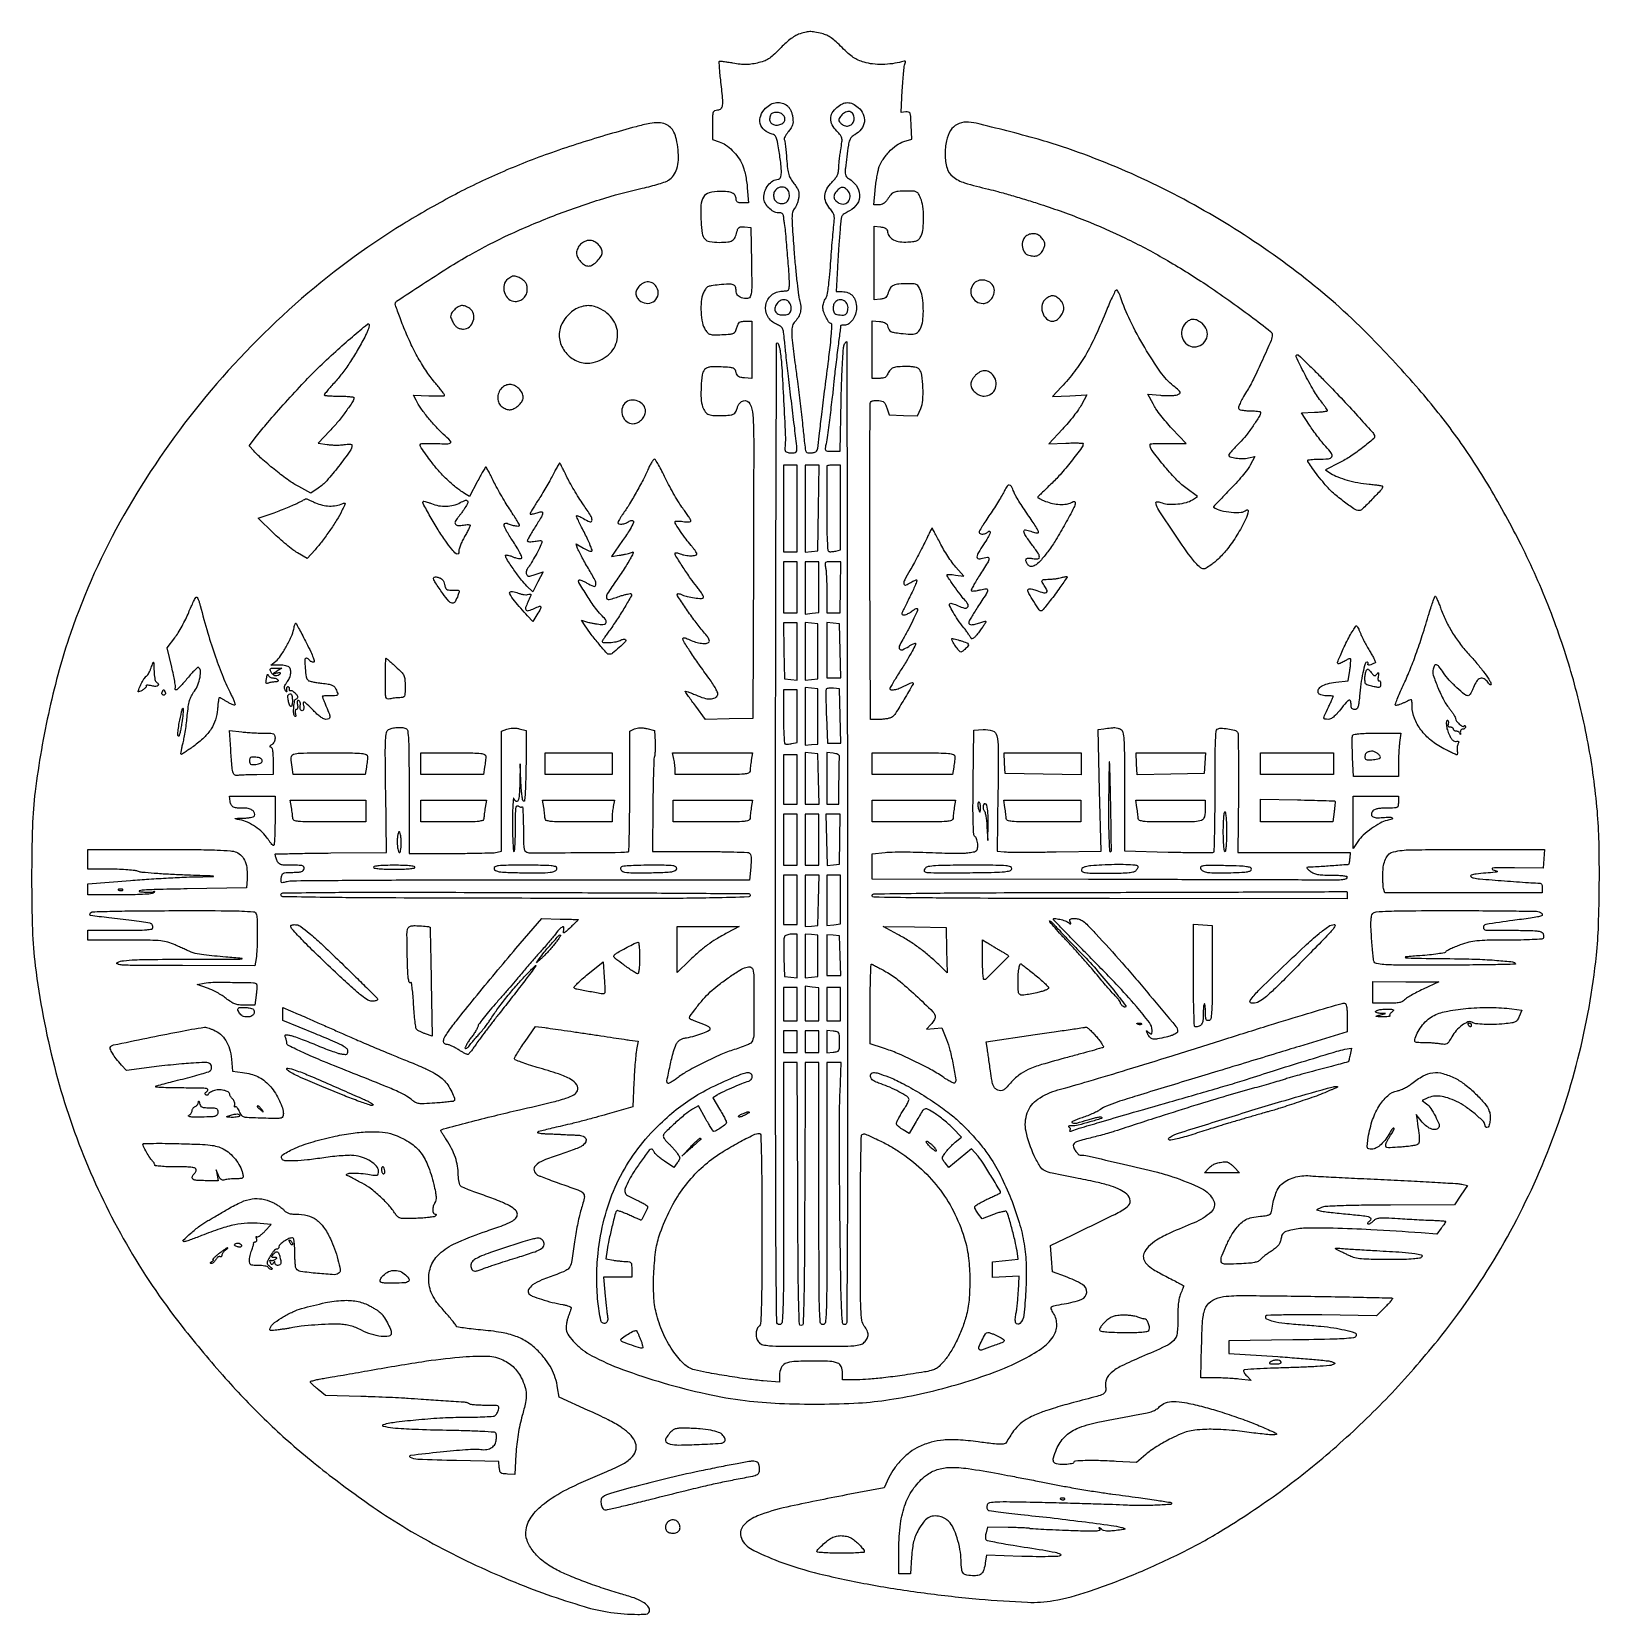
# Model space of a CAD drawing. Extents: x 110 to 905, y 123 to 926.
import ezdxf

# ---------------------------------------------------------------- set-up
doc = ezdxf.new("R2010")
doc.units = 0

msp = doc.modelspace()

# ---------------------------------------------------------------- linework, layer by layer
for points in [[(498.656089, 924.54166, 0.056525), (496.7318, 923.599204, 0.021828), (494.295927, 921.889436, 0.020327), (491.671153, 919.695141, 0.017931), (489.116983, 917.204465, -0.013206), (485.777721, 913.886095, -0.047746), (483.413236, 912.049378, -0.058672), (481.004638, 910.892422, -0.027614), (477.677265, 909.952257, -0.019824), (474.475465, 909.367909, -0.033772), (471.763706, 909.168622, -0.031737), (468.936156, 909.331704, -0.015288), (465.346594, 909.880234, 0.006614), (462.792902, 910.315929, 0.010229), (460.575603, 910.617777, 0.004917), (458.708657, 910.814548, 0.22377), (458.353556, 910.68689, 0.213168), (458.212834, 910.31901, 0.002747), (458.365364, 907.788086, 0.007387), (458.604133, 904.826962, 0.004708), (458.965128, 901.39, -0.004416), (459.93963, 892.163804, -0.047865), (459.942411, 888.422988, -0.170638), (459.143676, 886.694784, -0.202669), (457.5, 886, 0.087535), (456.053514, 885.744809, 0.227998), (455.334204, 885.007755, 0.076298), (455.048585, 883.36922, 0.00507), (455, 878.577552), (455, 871.155104), (458.333168, 870.05506, -0.071896), (461.649362, 868.402462, -0.043674), (465.025863, 865.59774, -0.042216), (468.009938, 862.0975, -0.050719), (470.159551, 858.345134, -0.038021), (470.915407, 856.227746, -0.014474), (471.654618, 853.179689, -0.014236), (472.270001, 849.807648, -0.016929), (472.651448, 846.595134), (473.293472, 839), (470.146736, 839, -0.028317), (468.589939, 839.088239, -0.106583), (467.668994, 839.399167, -0.163802), (467.17494, 839.976166, -0.096142), (467, 840.877555, 0.132256), (466.493183, 842.760089, 0.150971), (465.12642, 844.021026, 0.088867), (462.644077, 844.703225, 0.025724), (458.657877, 844.860735, 0.06181), (453.297153, 844.130386, 0.190725), (450.408098, 841.998187, 0.129658), (449.119932, 837.836862, 0.023199), (449.153277, 829.635762, 0.022725), (449.742072, 823.514703, 0.145933), (451.027882, 820.719611, 0.177177), (453.500658, 819.371605, 0.037114), (458.5, 819, 0.021656), (462.799425, 819.186305, 0.113374), (465.038035, 819.909311, 0.151642), (466.399541, 821.425719, 0.049013), (467.396424, 824.310799, -0.038412), (467.887968, 825.837276, -0.153956), (468.507861, 826.582527, -0.138754), (469.48312, 826.87963, -0.029086), (471.284312, 826.810799), (474.5, 826.5), (474.773166, 808.727505, -0.003821), (474.872433, 795.880728, -0.06993), (474.305357, 791.843492, -0.308928), (472.711111, 790.521369, -0.114604), (469.672449, 790.934435, -0.048673), (468.445784, 791.543087, -0.089815), (467.623977, 792.288975, -0.097682), (467.158308, 793.229122, -0.066384), (467, 794.416232, 0.095227), (466.60727, 796.459598, 0.216596), (465.497525, 797.523754, 0.098627), (463.240054, 797.844669, 0.01282), (458.36725, 797.448881, 0.009864), (454.239218, 796.924256, 0.085784), (452.487961, 796.349177, 0.135211), (451.384688, 795.306377, 0.037267), (450.292763, 793.158255, 0.077015), (449.273445, 789.029696, 0.036195), (449.185437, 783.518918, 0.035991), (449.876729, 778.162126, 0.095223), (451.340174, 774.603581, 0.05171), (452.584389, 773.075525, 0.127406), (453.822689, 772.348896, 0.071565), (455.681357, 772.097725, 0.0089), (459.768299, 772.2055, 0.00771), (464.069726, 772.462101, 0.09069), (465.685434, 772.884809, 0.171071), (466.605493, 773.787076, 0.04453), (467.360749, 775.75, -0.032482), (467.997674, 777.53217, -0.12911), (468.70847, 778.438663, -0.129923), (469.770329, 778.87591, -0.033066), (471.64466, 779), (475, 779), (475, 764.439635), (475, 749.879269), (471.289493, 750.189635, -0.027022), (469.344317, 750.458757, -0.097364), (468.189809, 750.927433, -0.128088), (467.472418, 751.719026, -0.063327), (466.997568, 753, 0.086033), (466.401401, 754.409477, 0.163562), (465.450439, 755.170258, 0.070202), (463.667716, 755.550832, 0.007239), (459.364261, 755.790657, 0.010174), (455.69883, 755.867078, 0.040489), (453.458398, 755.686477, 0.069632), (451.97821, 755.227936, 0.110097), (450.931945, 754.417999, 0.140039), (449.754565, 751.741761, 0.021288), (449.203249, 745.869944, 0.024617), (449.19216, 739.79183, 0.067948), (449.970013, 735.590861, 0.0761), (451.256411, 733.06268, 0.14355), (453.045089, 731.665701, 0.09018), (455.905454, 731.091739, 0.018713), (461.053446, 731.190924, 0.01211), (464.418754, 731.463792, 0.101778), (465.862992, 731.923212, 0.155283), (466.725698, 732.845838, 0.039411), (467.466742, 734.785347, -0.041687), (468.028272, 736.235215, -0.061807), (468.769871, 737.376346, -0.071232), (469.673216, 738.182854, -0.085381), (470.714506, 738.643194, -0.352531), (473.924377, 737.16349, -0.100013), (475.450865, 731.46261, -0.015881), (475.887832, 717.142525, -0.000483), (475.755956, 657.779099), (475.5, 577.5), (463.5, 577.228764), (451.5, 576.957528), (446.5, 583.677975, -0.002264), (444.560553, 586.309567, -0.003277), (442.872818, 588.653569, -0.001695), (441.463047, 590.653158, -0.053659), (441.173422, 591.178946, -0.62214), (441.32759, 591.35586, -0.016882), (442.595443, 590.973575, -0.016965), (444.336421, 590.31719, -0.008716), (446.472943, 589.383756, 0.035448), (450.540754, 587.859734, 0.075063), (453.866756, 587.398639, 0.11454), (456.260408, 587.984851, 0.186138), (457.645603, 589.518839, 0.197483), (457.623814, 590.444196, 0.019312), (456.627291, 592.496093, 0.021544), (455.158213, 594.981648, 0.013825), (453.253345, 597.739039, -0.005032), (448.078411, 604.955295, -0.008032), (443.81847, 611.23582, -0.004313), (440.417325, 616.526819, -0.141606), (440, 617.970811, -0.274045), (440.206786, 618.319762, -0.15379), (440.706194, 618.418761, -0.067815), (441.555182, 618.206571, -0.021402), (442.75, 617.668499, 0.037009), (445.664846, 616.463693, 0.038861), (448.678566, 615.725283, 0.041599), (451.323028, 615.514735, 0.138341), (452.983375, 615.989725, 0.253777), (453.394656, 616.707775, 0.123282), (453.154546, 617.770398, 0.049396), (452.105774, 619.420152, 0.009461), (449.860905, 622.174144, -0.015157), (445.584972, 627.543574, -0.011561), (441.224303, 633.663657, -0.003957), (437.222549, 639.665755, -0.355293), (437.324756, 640.658089, -0.198056), (437.641062, 640.789719, -0.04733), (438.219893, 640.736729, -0.04149), (438.924599, 640.542594, -0.030812), (439.664354, 640.218121, 0.061978), (442.183268, 639.295337, 0.024546), (445.817861, 638.640411, 0.016734), (449.375555, 638.298778, 0.276621), (450.391494, 638.824433, 0.264466), (450.411433, 639.370756, 0.017133), (449.599326, 640.806143, 0.021363), (448.443713, 642.525171, 0.014008), (446.975484, 644.406882, -0.020043), (443.862084, 648.497923, -0.008947), (440.081506, 654.113334, -0.003983), (436.432672, 659.847763, -0.140595), (436, 661.35606, -0.405389), (436.162974, 661.524035, -0.04443), (436.753498, 661.489403, -0.034867), (437.581128, 661.306858, -0.019135), (438.5651, 660.975249, 0.049384), (441.165713, 660.270511, 0.041212), (444.018991, 660.031511, 0.041737), (446.37378, 660.225593, 0.366485), (447, 660.965204, 0.132602), (446.85162, 661.514862, 0.015228), (446.167285, 662.611788, 0.017508), (445.250822, 663.886731, 0.013433), (444.165225, 665.215204, -0.017), (441.539237, 668.475875, -0.01191), (438.797904, 672.314299, -0.00664), (436.362259, 676.007012, -0.143422), (436, 677.243952, -0.366623), (436.226621, 677.511476, -0.032554), (437.175, 677.606713, -0.030484), (438.466275, 677.573197, -0.017918), (440, 677.384009, 0.020207), (441.583385, 677.196049, 0.038641), (442.863079, 677.195408, 0.050825), (443.746198, 677.354564, 0.334424), (444, 677.691586, 0.136016), (443.835393, 678.285491, 0.007351), (442.798766, 679.955788, 0.011029), (441.477302, 681.920046, 0.007791), (439.910692, 684.069394, -0.021857), (438.017788, 686.826072, -0.008672), (435.65354, 690.764292, -0.008563), (433.244599, 695.109639, -0.010636), (431.160692, 699.23458, 0.007824), (429.302037, 702.965636, 0.012241), (427.575328, 706.109143, 0.00639), (426.045773, 708.663372, 0.260702), (425.5, 708.967513, 0.238319), (424.996586, 708.712076, 0.018689), (424.126504, 707.429176, 0.022246), (423.171444, 705.73805, 0.015021), (422.228526, 703.732934, -0.017909), (419.767878, 698.577864, -0.00817), (416.206111, 692.019153, -0.008123), (412.466381, 685.637681, -0.019862), (409.455471, 681.102117, 0.011004), (408.515081, 679.738575, 0.014462), (407.721295, 678.452052, 0.011922), (407.122193, 677.355564, 0.11962), (407, 676.852117, 0.339816), (407.534247, 676.156808, 0.095755), (408.990267, 676.055344, 0.065492), (410.931553, 676.555487, 0.057078), (412.777494, 677.556704, -0.2063), (414.333463, 677.878795, -0.453061), (414.862939, 676.948079, -0.057589), (413.176195, 673.443852, -0.011887), (409.373328, 667.732543), (403.746656, 659.702681), (407.623328, 660.252807, 0.010663), (409.243295, 660.518047, 0.009661), (410.904977, 660.859973, 0.009724), (412.380442, 661.223715, 0.030298), (413.35106, 661.547236, -0.028941), (414.436906, 661.912439, -0.480174), (414.705605, 661.717044, -0.125865), (414.581489, 661.116131, -0.004101), (413.475058, 658.895769, -0.019661), (412.469336, 657.096992, -0.004859), (410.676708, 654.230379, -0.004964), (408.558059, 650.985997, -0.004954), (406.373998, 647.782115, 0.006943), (401.574041, 640.680353, 0.208128), (401.216341, 638.597449, 0.420686), (402.515484, 637.829175, 0.016507), (408.376059, 639.612469, -0.013136), (410.229526, 640.190134, -0.019553), (411.880958, 640.588588, -0.015147), (413.229703, 640.816445, -0.234794), (413.662224, 640.67111, -0.337264), (413.795445, 639.689043, -0.004424), (410.506525, 634.005399, -0.01186), (406.758905, 627.989806, -0.012673), (402.809138, 622.2927, 0.004633), (401.349395, 620.257845, 0.006985), (400.118934, 618.455626, 0.0032), (399.107143, 616.906862, 0.144056), (399, 616.5427, 0.410905), (399.582983, 615.953085, 0.017519), (402.802231, 616.029469, 0.024961), (406.097435, 616.388971, 0.083396), (408.151388, 617.08102, -0.037453), (408.9734, 617.444689, -0.04846), (409.7731, 617.644473, -0.057004), (410.43916, 617.667183, -0.181429), (410.835646, 617.481128, -0.41067), (410.829595, 616.513236, -0.012257), (407.606774, 613.445868, -0.015636), (404.237811, 610.57985, -0.170906), (402.58339, 610.003732, -0.214599), (401.396537, 610.542643, -0.00528), (397.397131, 615.184186, -0.012161), (393.460103, 620.089359, -0.020244), (390.418476, 624.427043), (388.537975, 627.354085), (391.018987, 626.563523, 0.018441), (392.232825, 626.225498, 0.007948), (393.872765, 625.860805, 0.007852), (395.632663, 625.527409, 0.010298), (397.25, 625.281445, 0.054507), (399.971241, 625.223141, 0.321586), (400.992115, 626.100194, 0.23247), (400.645551, 627.664113, 0.035565), (398.416883, 630.075686, -0.052281), (395.563811, 633.377398, -0.011256), (391.38066, 639.68414, -0.004426), (387.177516, 646.47406, -0.345555), (387.319644, 647.652978, -0.265173), (387.727059, 647.764411, -0.027905), (388.704656, 647.454247, -0.02869), (389.908424, 646.916119, -0.018958), (391.226909, 646.168779, 0.04951), (394.603816, 644.518197, 0.488179), (395.765693, 645.234707, 0.150556), (395.280191, 647.773401, 0.013371), (392.037007, 653.509809, -0.005634), (390.147435, 656.734512, -0.006734), (388.442735, 659.816, -0.005877), (387.073612, 662.445324, -0.043316), (386.546883, 663.757425), (385.860512, 666.014849), (389.472954, 663.883456, 0.020274), (390.905086, 663.114963, 0.030228), (392.218724, 662.572642, 0.030325), (393.284611, 662.277124, 0.25407), (393.747464, 662.41413, 0.291339), (393.868008, 662.957234, 0.008213), (392.975106, 665.293961, 0.014306), (391.758636, 668.092579, 0.00904), (390.188451, 671.288099, -0.003455), (388.572014, 674.486967, -0.00521), (387.212105, 677.29816, -0.002215), (386.087988, 679.712745, -0.114004), (385.983685, 680.216275, -0.478308), (386.191429, 680.376091, -0.032015), (387.013665, 680.121239, -0.027488), (388.135532, 679.620878, -0.01464), (389.467088, 678.886917, 0.045546), (392.83206, 677.294463, 0.519869), (393.848583, 678.001677, 0.142842), (393.152263, 680.426409, 0.011949), (389.496036, 685.918974, -0.010998), (387.171814, 689.396176, -0.007827), (384.715805, 693.387996, -0.007907), (382.491521, 697.271915, -0.016651), (380.914934, 700.368087, 0.004553), (379.696852, 702.910507, 0.007327), (378.607631, 705.051875, 0.002356), (377.638969, 706.868307, 0.275728), (377.418315, 707, 0.267084), (377.192772, 706.870268, 0.002155), (376.12556, 705.017187, 0.006944), (374.922633, 702.837676, 0.00432), (373.569561, 700.25, -0.009093), (371.955332, 697.233352, -0.00557), (369.948456, 693.733651, -0.005583), (367.883659, 690.31213, -0.009896), (366.094913, 687.545409, 0.007442), (364.583726, 685.232963, 0.012075), (363.377188, 683.21924, 0.005799), (362.437371, 681.515366, 0.330794), (362.486877, 681.179789, 0.228031), (362.798248, 681.070695, 0.018731), (363.673412, 681.201932, 0.022153), (364.750148, 681.45473, 0.015132), (365.948953, 681.83236, -0.06316), (368.164611, 682.302937, -0.478345), (368.80396, 681.632374, -0.102232), (368.146037, 679.739601, -0.006253), (365, 674.617427, 0.005111), (363.467325, 672.134758, 0.0075), (362.175, 669.918243, 0.004), (361.130316, 668.027852, 0.124858), (361, 667.514129, 0.367258), (361.224223, 667.250037, 0.032256), (362.166304, 667.156996, 0.03032), (363.448019, 667.191186, 0.01782), (364.970396, 667.379276, -0.009088), (367.282798, 667.70606, -0.114439), (368.153544, 667.613701, -0.344027), (368.435676, 667.177912, -0.076777), (368.208975, 666.257084, -0.018926), (366.785129, 663.172777, -0.008904), (364.725991, 659.295026, -0.007541), (362.634373, 655.650731, -0.045964), (361.359378, 653.894618, 0.063076), (360.865917, 653.163744, 0.055053), (360.542495, 652.298953, 0.057909), (360.427867, 651.436924, 0.096023), (360.555128, 650.716934, 0.101163), (361.0504, 649.940909, 0.192), (361.716235, 649.642185, 0.084801), (362.809478, 649.781614, 0.010784), (365.07238, 650.525537), (368.986283, 651.906442), (366.417979, 646.83814), (363.849676, 641.769837), (360.789037, 644.634919, -0.041547), (358.042117, 647.671593, -0.011307), (354.228109, 652.906112, -0.006475), (350.538443, 658.36794, -0.146323), (350, 660.168456, -0.415338), (350.234746, 660.402303, -0.044654), (351.080134, 660.323381, -0.034596), (352.266412, 660.018578, -0.018781), (353.67705, 659.49047, 0.024514), (355.143616, 658.96051, 0.033647), (356.50875, 658.640192, 0.03563), (357.617587, 658.537919, 0.204309), (358.153361, 658.753361, 0.309681), (358.268991, 659.372035, 0.012865), (357.256792, 661.513234, 0.018402), (355.827648, 664.103846, 0.01157), (353.978846, 667.02631, -0.009621), (350.660259, 672.227136, -0.05494), (349.269843, 675.188676, -0.307466), (349.572988, 676.295151, -0.283421), (350.75, 676.478393, 0.026835), (352.888301, 675.711745, 0.032704), (354.960648, 675.23697, 0.03303), (356.60088, 675.082672, 0.422368), (357, 675.470864, 0.133966), (356.868206, 675.953929, 0.002528), (355.517404, 678.218953, 0.005972), (353.887099, 680.849919, 0.003939), (351.952863, 683.837441, -0.009028), (349.786531, 687.259287, -0.00619), (347.447482, 691.215403, -0.006241), (345.288721, 695.082943, -0.012582), (343.702863, 698.193719, 0.005438), (342.439053, 700.762833, 0.008595), (341.293966, 702.934524, 0.003382), (340.278575, 704.753278, 0.245803), (340, 704.932937, 0.285599), (339.712703, 704.788572, 0.002926), (338.492315, 702.766054, 0.008262), (337.112387, 700.358977, 0.005136), (335.569582, 697.492422), (331.639163, 690.00641), (329.069582, 691.657798, -0.026706), (324.592566, 694.885196, -0.021412), (320.128199, 698.807235, -0.021023), (315.923249, 703.18629, -0.022859), (312.223169, 707.786556, -0.002729), (307.144671, 714.807733, -0.167845), (306.71216, 716.266934, -0.397141), (307.493382, 717.024888, -0.011052), (312.632143, 716.984288, 0.002848), (320.705584, 716.787997, 0.180833), (322.019371, 717.251531, 0.441777), (322.058783, 718.193404, 0.009504), (318.327035, 721.751774, -0.021443), (314.385231, 725.694326, -0.016383), (310.410256, 730.322101, -0.0167), (306.932571, 734.959013, -0.033226), (304.558978, 738.885949), (303.20433, 741.505549), (311.102165, 741.14689, 0.008255), (314.130493, 741.05943, 0.013776), (316.680011, 741.098152, 0.007407), (318.75154, 741.2175, 0.393174), (319, 741.484623, 0.157798), (318.855106, 741.932302, 0.004914), (317.695126, 743.503821, 0.009162), (316.260052, 745.337667, 0.006167), (314.557875, 747.380578, -0.027307), (310.031115, 753.305669, -0.020734), (305.713104, 760.249376, -0.01929), (301.673331, 768.079639, -0.016131), (297.983928, 776.674638, -0.002977), (296.457335, 780.642861, -0.004406), (295.170279, 784.141728, -0.002054), (294.114505, 787.130467, -0.084062), (294, 787.806728, -0.251485), (294.708347, 789.12599, -0.00124), (307.762603, 797.731313, -0.00602), (320.717932, 806.004109, -0.009621), (332, 812.721183, -0.021335), (351.818691, 822.916107, -0.015965), (374.433486, 832.491297, -0.015942), (397.663314, 840.622624, -0.02098), (419.343041, 846.456691, 0.008598), (423.677071, 847.508662, 0.010186), (427.732519, 848.655911, 0.009135), (431.105225, 849.752405, 0.061939), (432.676567, 850.523734, 0.09431), (435.221754, 852.982374, 0.07818), (436.892134, 856.365851, 0.064444), (437.65166, 860.691082, 0.037923), (437.490329, 865.946368, 0.023817), (436.665567, 871.255238, 0.06372), (435.43101, 874.871126, 0.089292), (433.630421, 877.318021, 0.091653), (431.104471, 878.956727, 0.096427), (427.680747, 879.652314, 0.04647), (423.202353, 879.272111, 0.022574), (416.173486, 877.68033, 0.00354), (402.5, 873.823458, 0.013841), (373.33984, 864.492726, 0.018501), (347.480894, 854.3329, 0.019), (322.997074, 842.525225, 0.015991), (298, 828.234966, 0.043502), (243.275278, 787.63761, 0.040822), (195.12039, 737.37502, 0.041271), (156.263616, 680.565086, 0.047009), (129.191266, 620.5, 0.014986), (123.525784, 602.15464, 0.01237), (118.563935, 582.294187, 0.012), (114.441018, 561.538311, 0.011814), (111.294515, 540.5, 0.023566), (109.906088, 522.669393, 0.00779), (109.51189, 496.404097, 0.007821), (109.938633, 470.089091, 0.022878), (111.345251, 452, 0.03206), (121.02665, 400.958213, 0.034603), (136.99164, 352.898931, 0.03517), (159.144268, 308.210706, 0.035513), (187.278397, 267.22115, 0.014266), (209.147085, 241.312859, 0.020155), (230.165115, 219.632252, 0.02052), (252.558694, 200.008399, 0.015634), (278.574187, 180.342949, 0.03054), (313.283747, 158.825283, 0.025365), (352.541463, 140.191335, 0.025807), (389.794001, 126.978305, 0.072437), (417.110468, 123, 0.008953), (420.457723, 123.059942, 0.070231), (421.986086, 123.331815, 0.180842), (422.72165, 123.919486, 0.135543), (423, 124.92742, 0.185424), (422.135505, 127.178405, 0.077758), (419.574702, 129.25868, 0.047134), (415.147472, 131.304261, 0.015555), (408.310496, 133.475645, -0.010603), (399.678358, 136.12336, -0.009211), (390.748255, 139.254611, -0.009517), (382.529772, 142.486787, -0.018824), (376.163903, 145.416944, -0.046451), (369.162274, 149.824756, -0.06421), (363.905531, 155.055669, -0.077134), (360.856791, 160.562099, -0.128848), (360.355319, 165.802148, -0.126225), (363.584266, 173.190894, -0.070252), (370.700773, 180.05577, -0.04478), (382.612299, 187.157559, -0.014659), (401.301668, 195.477106, 0.025366), (409.61343, 199.392331, 0.083444), (414.396703, 203.085093, 0.149205), (416.218028, 206.849512, 0.159238), (415.561531, 210.881012, 0.081447), (412.873409, 214.493056, 0.046127), (408.609026, 217.915379, 0.030416), (402.091468, 221.675559, 0.009641), (391.94804, 226.490465), (377.093479, 233.193832), (376.413318, 237.846916, 0.04248), (375.226827, 242.913025, 0.042797), (373.203236, 247.692512, 0.04099), (370.304352, 252.235303, 0.033227), (366.507613, 256.59621, 0.050026), (361.101726, 261.040163, 0.059428), (355.212459, 264.026978, 0.047145), (347.742437, 265.98559, 0.018913), (337.25, 267.297436, -0.005938), (332.55315, 267.761273, -0.009795), (328.598437, 268.277897, -0.003812), (325.288262, 268.802288, -0.366746), (325, 269.142427, 0.165452), (324.828429, 269.646726, 0.004328), (323.343927, 271.541737, 0.008674), (321.522751, 273.745975, 0.005767), (319.362303, 276.2122, -0.019316), (315.17282, 281.264463, -0.050931), (312.710748, 285.263052, -0.064071), (311.430422, 289.098702, -0.048588), (311, 293.517541, -0.112192), (312.649818, 300.777668, -0.110976), (317.278697, 306.645071, -0.069014), (325.933635, 311.880211, -0.02015), (340.5, 317.461228, 0.006884), (348.685351, 320.350841, 0.03689), (352.989428, 322.308543, 0.077748), (355.241151, 324.041041, 0.192269), (356, 325.941493, 0.214132), (355.084942, 327.980195, 0.053462), (352.041175, 330.154043, 0.034112), (346.917143, 332.598781, 0.010644), (338.927334, 335.566879, -0.004703), (334.842058, 337.029511, -0.006446), (331.195842, 338.427428, -0.004326), (328.171424, 339.662322, -0.073061), (327.25, 340.217363, -0.138418), (326.766068, 340.913191, -0.029906), (326.367187, 342.338903, -0.02905), (326.091804, 344.102205, -0.024215), (326, 345.996718, 0.043033), (325.620967, 350.392563, 0.039098), (324.492913, 354.807042, 0.036755), (322.608042, 359.24273, 0.029605), (319.968385, 363.701953, -0.007365), (318.816709, 365.463832, -0.011954), (317.896682, 366.997585, -0.005686), (317.178817, 368.296054, -0.331128), (317.216031, 368.549365, -0.132483), (318.416335, 369.239751, -0.000736), (331.289539, 372.62387, -0.003518), (344.486004, 375.973202, -0.004172), (357, 378.94524, 0.002621), (373.214168, 382.742972, 0.02077), (380.627003, 384.849321, 0.046743), (384.643374, 386.603581, 0.176594), (386.415578, 388.640595, 0.247398), (386.063581, 391.593385, 0.110473), (383.105949, 394.332392, 0.051), (376.903033, 397.140286, 0.012204), (366.079437, 400.473687, -0.008009), (361.640568, 401.800081, -0.01282), (357.90146, 403.089281, -0.006611), (354.855892, 404.273645, -0.305694), (354.5, 404.801354, -0.132688), (354.688043, 405.49747, -0.005092), (356.07097, 407.815818, -0.008805), (357.798913, 410.537663, -0.006061), (359.847983, 413.562692), (365.195966, 421.255373), (369.847983, 420.646072, -0.003012), (372.602272, 420.268437, -0.000452), (378.12722, 419.471895, -0.000507), (384.650261, 418.518678, -0.000438), (391.5, 417.504488, 0.000064), (398.327976, 416.488308, 0.000076), (404.785178, 415.529164, 0.000066), (410.236986, 414.720949, 0.000483), (412.853798, 414.335952), (417.207596, 413.699698), (416.454341, 409.599849, 0.020994), (416.126066, 407.265631, 0.004091), (415.745945, 403.032514, 0.004339), (415.385738, 398.086395, 0.004003), (415.100543, 393.000199), (414.5, 380.500398), (401.5, 376.704674, -0.004615), (395.733174, 375.07849, -0.00313), (389.137416, 373.328379, -0.003154), (382.745867, 371.718161, -0.006308), (377.669926, 370.541068, 0.00377), (373.476972, 369.591145, 0.005725), (369.848875, 368.69644, 0.002372), (366.766239, 367.883076, 0.131419), (366.25326, 367.586593, 0.568293), (366.313801, 367.34766, 0.028169), (367.283249, 367.117851, 0.023057), (368.737291, 366.92727, 0.011634), (370.583333, 366.814604, -0.001062), (372.757433, 366.727998, -0.000723), (375.230729, 366.62063, -0.000728), (377.617274, 366.51009, -0.001464), (379.5, 366.414612, 0.001553), (381.270694, 366.32513, 0.001052), (383.288907, 366.233677, 0.001059), (385.239128, 366.153554, 0.002118), (386.781385, 366.100009, -0.078114), (389.331165, 365.619204, -0.203028), (390.679751, 364.380634, -0.234655), (390.623101, 362.699473, -0.099195), (389.142604, 360.914391, -0.064814), (387.740661, 360.052513, -0.009908), (384.717437, 358.767362, -0.010939), (381.066307, 357.392001, -0.009289), (377.154806, 356.096638, 0.021597), (369.308368, 353.282075, 0.091684), (365.128667, 350.60034, 0.278526), (364.435228, 348.135111, 0.205397), (366.247359, 345.867617, 0.029268), (367.683169, 345.204119, 0.003223), (371.066583, 343.899945, 0.003927), (375.119756, 342.403816, 0.003166), (379.497359, 340.858128, -0.006994), (387.62526, 337.918073, -0.161518), (389.515361, 336.385433, -0.206146), (389.880277, 334.160885, -0.012484), (388.044208, 327.5, 0.017678), (387.260732, 324.537975, 0.00726), (386.399547, 320.471875, 0.007173), (385.600441, 316.076619, 0.009131), (384.99582, 312, -0.006303), (383.646098, 302.530882, -0.087235), (382.53528, 299.268927, -0.155241), (380.519522, 297.351036, -0.031801), (375.913535, 295.463532, 0.016733), (368.393814, 292.643362, 0.054286), (363.726565, 290.089201, 0.116815), (361.65776, 287.772929, 0.306373), (361.865595, 285.661948, 0.128932), (363.552897, 284.453227, 0.013265), (368.214702, 282.81127, 0.016955), (373.631024, 281.264272, 0.018345), (379, 280.13328, -0.019671), (380.70889, 279.76856, -0.032467), (382.112297, 279.312007, -0.035264), (383.100886, 278.834549, -0.333403), (383.275903, 278.428251, -0.019439), (383.116803, 277.865993, -0.002369), (382.714361, 276.649011, -0.002806), (382.221034, 275.207422, -0.002311), (381.678958, 273.674764, 0.026358), (381.186722, 272.03644, 0.022926), (380.842376, 270.277484, 0.023577), (380.679066, 268.655287, 0.060592), (380.75885, 267.481164, 0.10682), (382.087888, 264.352678, 0.040085), (385.153746, 260.673194, 0.037696), (389.225059, 257.097801, 0.038916), (393.74567, 254.216241, 0.034549), (409.281565, 247.266735, 0.01677), (429.954234, 240.461553, 0.016617), (451.882087, 234.833307, 0.024282), (471.529663, 231.471522, 0.019323), (488.99038, 230.031805, 0.012388), (509.329365, 229.648313, 0.012451), (529.137229, 230.259033, 0.024494), (544.804655, 231.90546, 0.017937), (562.708705, 235.340434, 0.016183), (580.953195, 240.150602, 0.016774), (597.908831, 245.839082, 0.027167), (611.843961, 251.921545, 0.034241), (621.940988, 257.896484, 0.092747), (627.787863, 263.770965, 0.145633), (629.671071, 269.673433, 0.142748), (628.042933, 275.697425, -0.029512), (626.820199, 277.99789, -0.329373), (627.02094, 278.954567, -0.135773), (628.251517, 279.560743, -0.004965), (633.425118, 280.490847, 0.045267), (642.295732, 282.835616, 0.301203), (644.881886, 286.332501, 0.282428), (642.726794, 290.288171, 0.042037), (634.139416, 294.303741), (627.5, 296.752775), (627, 303.460059), (626.5, 310.167344), (637.5, 315.432359, 0.002443), (659.131597, 325.916269, 0.046546), (665.526418, 329.830007, 0.261267), (666.851048, 332.816616, 0.189193), (665.175687, 336.134331, 0.067735), (661.87691, 338.361958, 0.036169), (657.310488, 340.219694, 0.023763), (650.713935, 342.020886, 0.007262), (640.586014, 344.121552, -0.003278), (627.297072, 346.767602, -0.06856), (623.487751, 348.11513, -0.138579), (621.135531, 350.316653, -0.024933), (618.266628, 355.653836, -0.057742), (614.087456, 367.934602, -0.140389), (614.715641, 377.395507, -0.159326), (620.114367, 384.333742, -0.080968), (630.264614, 389.013023, 0.004085), (645.883172, 393.479722, 0.002104), (665.366021, 399.313346, 0.001839), (688.146859, 406.330652, 0.001253), (714, 414.469722, -0.001433), (737.439628, 421.839706, -0.002539), (756.81398, 427.762732, -0.000909), (773.095005, 432.617559, -0.072119), (775.732673, 433, -0.300197), (776.323041, 432.610439, -0.057876), (776.706218, 431.319906, -0.033809), (776.935303, 429.154659, -0.009469), (776.999591, 425.75), (776.999181, 418.5), (752.749591, 411.103869, -0.000151), (741.290242, 407.612557, -0.000074), (726.663942, 403.163571, -0.000073), (711.446723, 398.539728, -0.000106), (698, 394.459123, 0.000454), (670.370581, 386.053534, 0.006075), (660.259495, 382.832643, 0.015579), (654.825795, 380.838756, 0.069461), (651.887943, 379.150607, -0.047401), (650.521277, 378.283234, -0.011984), (648.145208, 377.144767, -0.012118), (645.355034, 375.969643, -0.011972), (642.5, 374.926049, 0.015287), (637.56477, 373.08491, 0.692105), (637.586249, 372.308588, 0.149138), (639.789384, 372.228739, 0.01167), (645.5, 373.890688, -0.011699), (647.863872, 374.578493, -0.016507), (650.00144, 375.071644, -0.012671), (651.77031, 375.372348, -0.173936), (652.39852, 375.244101, -0.643141), (652.318826, 374.572368, -0.006763), (646.422615, 372.773581, -0.01192), (640.490614, 371.203527, -0.05617), (637, 370.773133, 0.016284), (636.108312, 370.734746, 0.074199), (635.603393, 370.619865, 0.462324), (635.54845, 370.460934, 0.173533), (635.756231, 370.288083, -0.096666), (636.18411, 370.029866, -0.118614), (636.44655, 369.645402, -0.122512), (636.500582, 369.193603, -0.10761), (636.342186, 368.744651, 0.081587), (636.171879, 368.331229, 0.355961), (636.280222, 368.110338, 0.172097), (636.644694, 368.077452, 0.028892), (637.323148, 368.293762, -0.018656), (641.075265, 369.575181, -0.001369), (651.509279, 372.67806, -0.001503), (666.056968, 376.913466, -0.000526), (687, 382.918751, 0.000858), (699.610476, 386.543809, 0.001034), (711.45, 389.9958, 0.00088), (721.411004, 392.941492, 0.006973), (726, 394.377309, -0.00311), (739.678395, 398.773322, -0.00187), (755.96101, 403.827898, -0.000864), (771.825314, 408.657667, -0.026197), (775.861822, 409.651539), (779.223644, 410.294729), (778.495006, 406.897364, -0.002624), (778.20611, 405.583999, -0.004051), (777.941283, 404.452281, -0.001362), (777.702275, 403.478545, -0.116688), (777.633184, 403.344443, -0.150467), (777.499494, 403.259874, -0.000111), (773.481958, 402.169083, -0.001253), (768.993442, 400.963559, -0.000765), (763.688376, 399.561657, 0.001714), (758.093435, 398.071789, 0.001905), (752.703582, 396.594675, 0.00176), (748.116438, 395.301321, 0.009964), (745.688376, 394.55485, -0.007462), (743.361109, 393.826602, -0.001651), (739.352211, 392.651912, -0.001716), (734.709931, 391.325512, -0.001653), (730, 390.014041, 0.004567), (715.794631, 385.969222, 0.003405), (700.197302, 381.257962, 0.002801), (681.83061, 375.46047, 0.001461), (659, 368.039347, -0.008877), (656.345988, 367.219973, -0.004007), (652.839063, 366.235493, -0.003965), (649.119334, 365.25498, -0.005406), (645.75, 364.434046, 0.009226), (641.842085, 363.450208, 0.041017), (639.617586, 362.645585, 0.081178), (638.410214, 361.835333, 0.207331), (638, 360.888585, 0.118124), (638.313892, 359.578463, 0.038814), (639.353756, 357.874398, 0.036459), (640.595687, 356.395063, 0.202588), (641.530709, 356, -0.056348), (645.313597, 355.572325, -0.00121), (663.520842, 351.355769, -0.002425), (680.770139, 347.228695, -0.020593), (688.42478, 345.020301, -0.03206), (703.170564, 339.02515, -0.171955), (709.176367, 332.953728, -0.329848), (708.001623, 327.093405, -0.086884), (699.399473, 321.671394, 0.007507), (687.29924, 316.497091, 0.032041), (680.345321, 312.848829, 0.056219), (676.182846, 309.621383, 0.108069), (673.867333, 306.115021, 0.158422), (673.717578, 303.349491, 0.126832), (675.18801, 300.735771, 0.067619), (678.696674, 297.950327, 0.017635), (685.024559, 294.487666, -0.003064), (688.465633, 292.732965, -0.004983), (691.363464, 291.196023, -0.001114), (693.873988, 289.825022, -0.273725), (694, 289.612088, -0.088627), (693.954028, 289.354771, -0.002366), (693.547941, 288.270372, -0.004874), (693.050758, 286.999073, -0.003309), (692.461076, 285.561084, 0.047158), (691.779052, 283.368191, 0.025151), (691.334586, 280.560386, 0.020352), (691.103874, 277.070019, 0.010883), (691.088567, 272.746999, -0.03419), (690.727793, 265.556346, -0.163252), (688.992909, 261.891536, -0.09395), (684.906404, 258.98854, -0.007416), (672.668265, 253.589521, 0.012857), (662.616863, 249.023922, 0.060669), (657.305268, 245.594851, 0.1212), (654.852523, 242.266776, 0.145857), (654.449738, 238.416226, -0.1156), (654.347739, 236.13758, -0.213476), (653.182195, 234.741233, -0.048461), (650.02492, 233.560887, -0.001922), (638.103163, 230.426806, 0.006215), (633.680032, 229.223324, 0.005103), (628.986356, 227.831389, 0.005157), (624.69924, 226.463709, 0.013594), (621.667038, 225.369513, 0.02326), (615.266832, 222.511258, 0.061543), (611.105756, 219.728468, 0.061649), (607.751183, 216.019494, 0.023404), (604.005991, 210.115907, -0.227494), (603.038165, 209.446802, -0.045968), (600.893947, 209.305828, -0.022446), (597.159688, 209.571799, -0.003381), (589.710571, 210.490805, 0.015218), (579.610675, 211.494769, 0.037844), (572.189201, 211.442764, 0.04769), (565.956096, 210.321628, 0.041557), (559.740066, 208.00784, 0.051777), (555.320671, 205.341462, 0.037817), (551.014478, 201.549919, 0.037302), (547.259382, 197.079935, 0.045595), (544.486341, 192.379545), (542.052111, 187.234005), (522.776056, 183.553968, 0.006172), (492.634731, 177.41309, 0.040346), (477.862654, 172.940844, 0.107276), (470.933574, 168.317871, 0.259235), (469.394446, 162.56454, 0.212065), (474.225231, 156.389272, 0.033146), (488.678363, 149.887197, 0.029225), (509.072499, 143.622163, 0.015261), (535.083073, 138.102806, 0.01178), (562.319422, 133.846546, 0.011078), (590.288804, 130.777151, 0.01003), (614.866831, 129.125736, 0.056229), (628, 129.984676, 0.03725), (645.779869, 134.564708, 0.016491), (668.486785, 143.100224, 0.01626), (691.964755, 153.727476, 0.021663), (712.5, 164.969674, 0.021838), (743.111254, 185.371673, 0.022308), (771.601286, 208.229843, 0.022129), (798.152385, 233.719934, 0.020727), (822.960143, 262, 0.03636), (853.289357, 305.77129, 0.035611), (877.194995, 353.772397, 0.035562), (894.074865, 404.7471, 0.036028), (903.470473, 457.37826, 0.017609), (904.526565, 472.567739, 0.006928), (904.953304, 493.540567, 0.006971), (904.795818, 514.667746, 0.016151), (903.944888, 530.5, 0.024654), (899.26662, 564.867761, 0.023616), (891.182718, 599.113259, 0.023368), (879.803058, 632.800946, 0.022926), (865.26577, 665.5, 0.017633), (849.367002, 694.641116, 0.022788), (832.664033, 720.12014, 0.022136), (813.310286, 744.543565, 0.015221), (789.360147, 770.521351, 0.032438), (755.934389, 800.476469, 0.028047), (717.303674, 827.462509, 0.027785), (675.481038, 850.20868, 0.030164), (632.505824, 867.486232, 0.011947), (620.182026, 871.272209, 0.005874), (604.338915, 875.527838, 0.003486), (588.84414, 879.380449, 0.059251), (583.634289, 880, 0.124517), (579.142835, 878.863855, 0.126438), (575.761949, 875.732748, 0.095604), (573.68593, 870.558617, 0.047569), (573.007131, 863.5, 0.072351), (573.989572, 856.707816, 0.153647), (576.927626, 852.348167, 0.094546), (582.920377, 849.195078, 0.017567), (595, 845.972748, -0.010661), (599.798321, 844.763479, -0.003646), (606.703125, 842.811632, -0.003622), (614.294845, 840.545928, -0.004176), (621.5, 838.272617, -0.015885), (643.814549, 830.234591, -0.018404), (664.484544, 821.144521, -0.018234), (684.592707, 810.481415, -0.015065), (705.221697, 797.714883, -0.007696), (716.903868, 789.727957, -0.00822), (728.077341, 781.555109, -0.002714), (738.169679, 773.828708, -0.230219), (739.004407, 772.141469, -0.10408), (738.419107, 769.262122, -0.004014), (734.000069, 759.258965, -0.007703), (729.436608, 749.550915, -0.024916), (725.992873, 743.316224, 0.010068), (723.95316, 739.869322, 0.02501), (722.641006, 737.248559, 0.028649), (721.923244, 735.32357, 0.274505), (722.11995, 734.506309, 0.136531), (722.784249, 734.119399, 0.022178), (724.258206, 733.802661, 0.023046), (726.07322, 733.581527, 0.018472), (728.040595, 733.506309, -0.011828), (729.939838, 733.458955, -0.019483), (731.539711, 733.318539, -0.014233), (732.79029, 733.123173, -0.360051), (732.996904, 732.875953, -0.138772), (732.389725, 730.689045, -0.013037), (729.336993, 725.954299, -0.017808), (725.740532, 721.066575, -0.028288), (722.2908, 717.184783, 0.007223), (720.263449, 715.088357, 0.010714), (718.554173, 713.18901, 0.006133), (717.18313, 711.558217, 0.173412), (717, 711.046074, 0.3404), (717.666537, 710.18047, 0.029376), (720.581293, 709.590617, 0.03449), (723.960921, 709.346919, 0.050149), (726.933637, 709.636727), (730.230085, 710.296017), (727.865042, 705.934637, -0.040144), (726.420484, 703.715921, -0.01043), (723.745945, 700.396606, -0.010537), (720.528593, 696.72957, -0.010579), (717.163705, 693.206257, 0.003107), (713.991102, 689.982141, 0.005235), (711.374984, 687.233276, 0.001126), (709.13835, 684.822466, 0.465639), (709.163705, 684.622109, 0.08273), (712.956541, 682.981439, 0.039227), (718.225465, 682.105342, 0.036919), (723.250831, 682.042268, 0.18304), (725.783333, 683.183333, -0.731797), (726.798463, 682.657294, -0.069921), (725.44718, 678.444896, -0.024114), (721.091793, 670.439152, -0.029753), (716.253517, 663.456682, -0.018567), (714.326201, 661.180413, -0.014256), (712.062211, 658.83725, -0.014477), (709.81585, 656.764938, -0.032902), (707.978639, 655.367166, -0.009517), (705.388978, 653.723414, -0.104215), (704.232974, 653.315981, -0.178299), (703.272928, 653.532398, -0.040261), (701.924395, 654.568422, -0.053672), (697.452143, 659.586046, -0.00696), (689.254619, 671.394373, -0.003751), (680.944817, 683.929327, -0.145491), (680, 687.107593, -0.378986), (680.205517, 687.339789, -0.053296), (680.900674, 687.350401, -0.039368), (681.890073, 687.180645, -0.021707), (683.066123, 686.827105, 0.072778), (686.558489, 686.15499, 0.036608), (691.055732, 686.282543, 0.036604), (695.425075, 687.053786, 0.083229), (698.484793, 688.398079), (701.083271, 690.100667), (695.180119, 694.44632, -0.044618), (690.052057, 698.978214, -0.017319), (683.776683, 706.086814, -0.011695), (678.045118, 713.393107, -0.161844), (677, 716.537317, -0.375232), (677.205175, 716.772221, -0.012353), (678.542187, 716.920154, -0.018029), (680.237068, 717.004012, -0.010856), (682.25, 716.987247, 0.003201), (684.543401, 716.933025, 0.002323), (687.096719, 716.900876, 0.002347), (689.520717, 716.892999, 0.005135), (691.37713, 716.914746), (695.25426, 717), (688.159964, 724.468449, -0.013741), (685.255757, 727.699132, -0.012009), (682.396006, 731.230222, -0.012161), (679.965701, 734.546724, -0.034777), (678.500181, 736.999644), (675.934693, 742.06239), (682.217346, 741.443289, 0.015923), (684.794281, 741.271976, 0.016586), (687.34195, 741.268487, 0.016497), (689.537963, 741.410965, 0.06682), (690.840357, 741.717592, 0.052772), (692.106475, 742.360913, 0.372652), (692.283695, 742.973022, 0.108742), (691.632887, 743.832256, 0.004863), (688.760835, 746.232753, -0.068161), (682.30878, 753.183446, -0.019212), (674.264618, 765.632394, -0.020087), (666.837985, 779.386781, -0.035878), (662.034718, 791.301786, 0.023651), (661.49693, 792.735895, 0.037887), (660.891432, 793.893853, 0.044314), (660.305952, 794.670269, 0.297833), (659.861496, 794.787165, 0.19597), (659.360041, 794.357208, 0.005571), (658.069525, 791.777373, 0.01054), (656.626071, 788.643329, 0.006961), (655.094116, 784.98538, -0.011837), (649.364257, 771.669718, -0.024824), (644.164234, 761.673367, -0.029579), (638.663332, 753.429992, -0.027172), (632.080239, 745.644651), (627.5, 740.789302), (636.21381, 741.213486), (644.927619, 741.63767), (642.21503, 736.653749, -0.030052), (640.70199, 734.232446, -0.010593), (638.256645, 730.946639, -0.010472), (635.409983, 727.440179, -0.012093), (632.548845, 724.223987), (625.59525, 716.778145), (634.29777, 717.139073, -0.00638), (637.634695, 717.234835, -0.010653), (640.443882, 717.219734, -0.004491), (642.780693, 717.13636, -0.401268), (643.000145, 716.906829, -0.163142), (642.287808, 714.783471, -0.005828), (636.952834, 707.891929, -0.011687), (631.331806, 701.133794, -0.02545), (626.647535, 696.284225, 0.003195), (624.099304, 693.870793, 0.005078), (621.952714, 691.7693, 0.001408), (620.115299, 689.923209, 0.197569), (620, 689.642805, 0.274785), (620.132523, 689.419873, 0.007425), (621.180944, 688.869672, 0.013416), (622.479291, 688.255892, 0.008541), (624.020236, 687.60858, 0.042363), (627.541015, 686.53514, 0.041858), (631.206608, 686.064886, 0.045), (634.549005, 686.218793, 0.089095), (637.065741, 687.035184, -0.024203), (637.98697, 687.472262, -0.115836), (638.55696, 687.566564, -0.249789), (638.875771, 687.368348, -0.132006), (639, 686.906007, -0.122262), (638.386754, 684.435576, -0.004841), (633.921766, 676.19039, -0.009335), (629.251521, 668.121183, -0.024721), (625.527467, 662.592364, -0.01449), (621.858186, 657.972102, -0.056784), (619.215726, 655.47464, -0.117434), (617.166406, 654.584061, -0.220702), (615.457042, 655.035652, -0.053064), (614.899498, 655.608291, -0.04274), (614.428006, 656.327024, -0.044264), (614.105614, 657.075562, -0.079722), (614, 657.733736, -0.146787), (614.202739, 658.409443, -0.190859), (614.72745, 658.776666, -0.087554), (615.72534, 658.835394, -0.017393), (617.5, 658.565978, 0.066388), (620.09626, 658.428602, 0.411337), (620.88352, 659.343421, 0.133715), (620.180962, 661.35677, 0.011778), (616.995697, 665.770286, -0.012543), (613.752828, 670.278143, -0.129871), (612.996099, 672.415793, -0.481095), (613.809849, 673.182919, -0.063805), (616.446503, 672.457906, 0.023297), (617.80274, 671.96408, 0.035202), (619.025264, 671.674953, 0.038498), (619.984625, 671.593305, 0.262055), (620.38549, 671.814719, 0.272905), (620.397465, 672.392012, 0.006588), (619.002676, 674.798561, 0.01256), (617.209129, 677.636786, 0.007981), (614.986465, 680.853489, -0.008803), (612.639451, 684.262126, -0.009314), (610.45888, 687.688455, -0.008993), (608.690468, 690.705587, -0.041322), (607.84659, 692.547702, 0.037469), (606.708559, 695.083264, 0.244601), (605.588247, 695.840262, 0.27852), (604.438755, 695.314719, 0.045527), (603.196688, 693.082221, -0.027775), (602.36823, 691.460356, -0.005112), (600.645814, 688.573949, -0.005476), (598.556979, 685.236197, -0.00496), (596.326505, 681.832221, 0.002735), (594.154472, 678.549385, 0.003788), (592.245316, 675.580402, 0.002382), (590.672335, 673.06656, 0.046805), (590.26694, 672.25, 0.342743), (590.52243, 671.403462, 0.152737), (591.700816, 671.020578, 0.091101), (593.418369, 671.316593, 0.108682), (594.8, 672.2, -0.269422), (595.605474, 672.413456, -0.436047), (595.902416, 671.844644, -0.046175), (594.68517, 669.21511, -0.016715), (592.5, 665.723898, 0.013557), (589.932278, 661.678509, 0.091754), (589.110569, 659.464992, 0.376611), (589.666412, 658.554116, 0.150385), (591.25, 658.547795, -0.039615), (594.43472, 659.244435, -0.483954), (595.214768, 658.495139, -0.115285), (594.533247, 656.475925, -0.00478), (590.426559, 649.992549, 0.00852), (588.697179, 647.216598, 0.013723), (587.330475, 644.788471, 0.007435), (586.293926, 642.749657, 0.32057), (586.369203, 642.297464, 0.206973), (586.79235, 642.129818, 0.018092), (587.971066, 642.209082, 0.021376), (589.422545, 642.422621, 0.014941), (591.037416, 642.781529, -0.044205), (593.886152, 643.241911, -0.48876), (594.553466, 642.501377, -0.09937), (593.792604, 640.562078, -0.003684), (589.469385, 633.953949, 0.007107), (587.757194, 631.297299, 0.010018), (586.312882, 628.878207, 0.0066), (585.178286, 626.825859, 0.123577), (585, 626.115517, 0.257624), (585.416405, 625.36099, 0.137489), (586.468127, 625.048324, 0.069486), (588.207758, 625.263462, 0.025388), (590.573589, 626.027978, -0.015473), (591.636468, 626.394867, -0.022757), (592.592182, 626.644945, -0.019468), (593.368828, 626.779453, -0.233605), (593.648588, 626.684746, -0.344353), (593.684872, 626.389124, -0.006689), (592.824513, 624.999969, -0.013054), (591.71291, 623.354045, -0.008003), (590.321952, 621.470611, -0.012841), (588.650689, 619.394593, -0.045464), (587.431585, 618.197121, -0.11474), (586.624272, 617.800049, -0.389268), (586.15687, 618.063843, 0.059124), (585.792672, 618.852445, 0.009964), (584.893525, 620.253129, 0.010778), (583.762969, 621.863267, 0.009391), (582.512239, 623.5, -0.015313), (579.481809, 627.564565, -0.020822), (577.019578, 631.419547, -0.014821), (575.234587, 634.709409, -0.323882), (575.39849, 635.731823, -0.236669), (575.844716, 635.88, -0.027473), (576.908478, 635.665353, -0.028322), (578.221257, 635.243864, -0.01942), (579.658934, 634.625601, 0.043965), (582.810714, 633.449697, 0.267221), (584.432176, 633.868939, 0.342124), (584.629989, 635.311715, 0.055736), (582.840628, 637.743407, -0.025385), (580.56964, 640.467244, -0.008022), (577.456471, 644.753403, -0.003274), (574.328567, 649.271049, -0.150891), (574, 650.335019, -0.406738), (574.162431, 650.50166, -0.011861), (575.24191, 650.503678, -0.017515), (576.606586, 650.425975, -0.010357), (578.227779, 650.242623), (582.455558, 649.675559), (578.38262, 654.302661, -0.025037), (576.550279, 656.607303, -0.011436), (574.382622, 659.783993, -0.011292), (572.247006, 663.241335, -0.015267), (570.485052, 666.464882, 0.002963), (568.997132, 669.353765, 0.004822), (567.695803, 671.786559, 0.001046), (566.534718, 673.89724, 0.272936), (566.360493, 674, 0.280672), (566.18977, 673.895971, 0.001182), (565.150839, 671.870312, 0.005169), (563.98762, 669.529572, 0.003176), (562.663702, 666.75, -0.007668), (561.064113, 663.467921, -0.004453), (559.048196, 659.574198, -0.00445), (556.957623, 655.70655, -0.007484), (555.125658, 652.502587, 0.01299), (552.503722, 647.797545, 0.141993), (552.077181, 645.696811, 0.50216), (552.987319, 645.128394, 0.051937), (555.618807, 646.485888, -0.020275), (556.632247, 647.092679, -0.030686), (557.563028, 647.528143, -0.031074), (558.319111, 647.773772, -0.265322), (558.649952, 647.683381, -0.299404), (558.733684, 647.277778, -0.004661), (557.792866, 644.97303, -0.010627), (556.586461, 642.257993, -0.006621), (555.063188, 639.125676, 0.002422), (553.505872, 635.990576, 0.003742), (552.193562, 633.264876, 0.001234), (551.083677, 630.899681, 0.109506), (551, 630.522197, 0.388333), (551.480193, 629.99716, 0.092884), (552.766648, 630.121136, 0.056777), (554.549572, 630.863921, 0.039606), (556.365141, 632.07258, -0.024114), (557.410174, 632.815956, -0.060712), (558.250419, 633.220599, -0.138668), (558.776419, 633.247948, -0.350131), (559, 632.967807, -0.107061), (558.667752, 631.433925, -0.006808), (556.695892, 627.247999, -0.010155), (554.242921, 622.468358, -0.008905), (551.491586, 617.575855, 0.028825), (549.750076, 614.168217, 0.287227), (549.970906, 612.651388, 0.333002), (551.351073, 612.337061, 0.033662), (554.518237, 614.011271, -0.012351), (555.854277, 614.792059, -0.023104), (556.977232, 615.345593, -0.023902), (557.816159, 615.665184, -0.510163), (558, 615.5319, -0.120017), (557.680332, 614.219322, -0.007485), (555.776427, 610.673412, -0.009912), (553.196492, 606.245298, -0.005377), (549.859274, 600.900109, 0.003624), (547.996983, 597.940443, 0.005522), (546.427412, 595.341716, 0.002216), (545.120612, 593.100392, 0.131609), (545, 592.650109, 0.388098), (545.56452, 592.032361, 0.066797), (547.296506, 592.107602, 0.045761), (549.7361, 592.778234, 0.027946), (552.470344, 593.984881, -0.006992), (553.980293, 594.72828, -0.011203), (555.291202, 595.315437, -0.005154), (556.400978, 595.769534, -0.299361), (556.606177, 595.727156, -0.340643), (556.713086, 594.901511, -0.0017), (552.204887, 587.229455, -0.004002), (547.859622, 580.024081, -0.09237), (546.25628, 578.25, -0.089443), (545.313943, 577.767432, -0.025308), (543.708074, 577.367187, -0.024639), (541.815473, 577.092003, -0.023784), (539.882465, 577), (535.14719, 577), (534.823595, 657.25, -0.000834), (534.740439, 692.4095, -0.002262), (534.835794, 717.333647, -0.000357), (535.016753, 737.297736, -0.231723), (535.5, 738.260519, -0.102273), (536.077561, 738.536926, -0.0289), (537.063163, 738.721108, -0.027836), (538.227026, 738.804232, -0.026184), (539.417151, 738.760519, -0.052957), (540.944984, 738.45894, -0.11127), (541.988059, 737.858486, -0.094869), (542.7734, 736.79854, -0.031565), (543.503019, 735), (544.671736, 731.5), (551.868316, 731.205536), (559.064896, 730.911071), (560.654395, 734.705536, 0.082097), (561.64815, 738.895633, 0.02613), (561.756188, 745.329343, 0.023401), (561.239129, 751.601516, 0.14186), (559.950125, 754.560096, 0.122042), (559.113819, 755.176531, 0.043528), (557.688878, 755.625612, 0.035046), (555.792986, 755.908736, 0.019547), (553.459343, 756, 0.017375), (549.146981, 755.850099, 0.074056), (546.637028, 755.295841, 0.121475), (545.053393, 754.196195, 0.089932), (543.948147, 752.363615, -0.063666), (543.323199, 751.193318, -0.11612), (542.51466, 750.481382, -0.092575), (541.341103, 750.110475, -0.030383), (539.524751, 750), (536, 750), (536, 764.560365), (536, 779.120731), (539.710507, 778.810365, -0.027033), (541.65549, 778.541224, -0.097321), (542.810294, 778.07248, -0.128004), (543.528142, 777.280841, -0.06333), (544.003593, 776, 0.082465), (544.573089, 774.628242, 0.140666), (545.488207, 773.80394, 0.073556), (547.130691, 773.283436, 0.011218), (550.543087, 772.810879, 0.016105), (555.488151, 772.399666, 0.091675), (558.09279, 772.7457, 0.155871), (559.711636, 773.911634, 0.075629), (560.916419, 776.190083, 0.06173), (561.766441, 780.136952, 0.027192), (561.950708, 785.483273, 0.027095), (561.557607, 790.778907, 0.066977), (560.551027, 794.532119, 0.030548), (559.549076, 796.570516, 0.137856), (558.61419, 797.493292, 0.110883), (557.227691, 797.898045, 0.016504), (554.301027, 797.986345, 0.018571), (549.539452, 797.79587, 0.082556), (546.830582, 797.12763, 0.137286), (545.20455, 795.814165, 0.091933), (544.190641, 793.632911, -0.038769), (543.630684, 791.994194, -0.113647), (542.929177, 791.038269, -0.114371), (541.883098, 790.488825, -0.039531), (540.192389, 790.186642), (537, 789.873283), (537, 808.5), (537, 827.126717), (540.25, 826.813358, -0.03322), (541.868078, 826.548021, -0.099814), (542.881672, 826.085712, -0.128239), (543.492097, 825.344324, -0.073324), (543.822779, 824.225366, 0.132618), (544.813645, 821.911865, 0.112765), (546.888839, 820.241073, 0.08425), (550.03849, 819.317704, 0.043598), (554.150702, 819.194586, 0.015134), (557.204477, 819.462399, 0.080071), (558.814571, 819.921106, 0.119563), (559.87917, 820.773829, 0.053051), (560.828111, 822.316531, 0.08732), (561.836052, 825.940721, 0.027403), (562.074928, 831.58881, 0.027988), (561.680467, 837.33955, 0.067937), (560.588546, 841.442322, 0.030789), (559.521685, 843.61013, 0.150993), (558.536664, 844.531785, 0.103407), (557.013721, 844.91478, 0.010734), (553.301027, 844.984687, 0.014867), (549.129648, 844.849607, 0.088592), (547.021892, 844.336427, 0.114975), (545.483226, 843.180043, 0.032672), (543.703849, 840.75, -0.044758), (542.776389, 839.545494, -0.064882), (541.747133, 838.686306, -0.071362), (540.613033, 838.175055, -0.070375), (539.375456, 838), (536.797017, 838), (537.48093, 845.25, -0.008721), (537.822974, 848.305044, -0.007607), (538.285187, 851.489258, -0.007671), (538.79115, 854.355826, -0.022386), (539.258439, 856.309176, -0.073227), (541.138629, 860.455049, -0.044102), (544.455662, 864.72806, -0.044503), (548.383249, 868.268451, -0.088619), (552.107808, 870.150446), (556.080741, 871.340766), (555.790371, 878.420383, 0.005392), (555.556366, 882.935836, 0.079723), (555.208592, 884.478932, 0.246097), (554.480367, 885.101594, 0.091484), (553.092225, 885.160413), (550.684451, 884.820825), (551.294505, 896.204267, -0.004985), (551.580437, 900.700339, -0.006573), (551.935795, 904.792221, -0.004882), (552.310928, 908.203213, -0.061855), (552.62095, 909.454594, 0.03307), (552.932796, 910.461669, 0.311268), (552.777814, 910.862023, 0.20674), (552.26823, 910.960124, 0.016756), (550.91867, 910.614002, -0.037684), (546.30779, 909.634911, -0.029812), (541.2229, 909.256421, -0.030254), (536.236081, 909.484973, -0.044289), (531.928115, 910.334984, -0.032493), (528.939983, 911.419954, -0.044387), (526.430564, 912.797277, -0.036976), (523.887507, 914.789775, -0.015101), (520.729499, 917.844169, 0.014691), (517.71722, 920.762408, 0.033905), (515.252487, 922.724668, 0.0432), (512.963555, 924.029911, 0.046341), (510.536679, 924.886447, 0.016859), (506.842059, 925.685369, 0.052112), (504.29898, 925.876757, 0.056274), (501.87871, 925.532129, 0.022161)], [(492.952211, 888.23978, -0.069821), (493.88066, 887.2446, -0.043366), (494.68206, 885.859826, -0.039956), (495.297156, 884.216117, -0.036236), (495.667685, 882.440923, -0.029995), (495.833195, 880.188832, -0.075363), (495.608876, 878.562386, -0.07443), (494.910415, 877.063555, -0.028717), (493.533022, 875.221613, 0.021042), (492.545404, 873.942301, 0.030533), (491.794683, 872.729583, 0.030837), (491.326707, 871.713479, 0.235072), (491.373563, 871.20458, -0.103941), (491.603569, 870.567434, -0.003762), (491.944957, 867.991749, -0.006758), (492.286213, 864.922598, -0.004673), (492.592874, 861.441749, 0.009241), (493.090728, 856.325804, 0.04216), (493.683339, 853.39876, 0.061757), (494.642523, 851.176005, 0.036566), (496.284621, 848.795451, -0.022149), (497.837732, 846.677153, -0.068762), (498.608228, 845.086396, -0.080454), (498.854765, 843.489623, -0.038394), (498.679722, 841.413783, -0.030946), (498.332155, 839.879312, -0.025619), (497.779793, 838.296938, -0.026371), (497.120327, 836.895434, -0.060832), (496.450592, 835.945405, 0.138693), (495.58161, 834.191194, 0.045697), (495.311842, 831.298134, 0.018204), (495.491832, 826.121588, 0.001836), (496.41415, 813.819433, 0.003769), (497.108443, 805.770242, 0.00487), (497.873355, 798.393385, 0.00373), (498.619632, 792.231327, 0.042526), (499.137022, 789.838899, -0.053796), (499.745362, 786.684107, -0.071837), (499.569446, 783.776348, -0.075971), (498.598799, 781.162006, -0.069674), (496.869336, 778.869336, 0.134424), (495.617813, 776.674107, 0.064476), (495.219578, 773.429611, 0.028042), (495.563753, 767.94873, 0.003779), (497.017947, 756.5, -0.002893), (498.041552, 748.553891, -0.001044), (499.4078, 737.245833, -0.001038), (500.722501, 725.970425, -0.003042), (501.564928, 718.194445, 0.006466), (502.04485, 714.031052, 0.106055), (502.508601, 712.71594, 0.237612), (503.371451, 712.182298, 0.04693), (505.246354, 712.194445, 0.038664), (506.927728, 712.496167, 0.148551), (507.823486, 713.045106, 0.130699), (508.325914, 714.043745, 0.027233), (508.625095, 716, -0.004458), (509.284615, 722.185464, -0.001315), (510.404746, 731.652785, -0.001164), (511.862248, 743.469171, -0.000703), (513.641682, 757.465242, 0.003143), (514.787404, 766.842399, 0.011136), (515.350431, 772.87745, 0.00829), (515.578859, 777.089963, 0.333232), (515.083234, 777.805589, -0.166205), (513.833587, 778.757843, -0.03472), (512.443249, 781.181406, -0.036987), (511.350207, 783.938133, -0.076032), (511, 786.227834, -0.049196), (511.102388, 787.265926, -0.02954), (511.41587, 788.465124, -0.029382), (511.873388, 789.632576, -0.044721), (512.415729, 790.576224, 0.104855), (513.101861, 792.189776, 0.012775), (513.746971, 796.003435, 0.012471), (514.35685, 801.188632, 0.005547), (514.914048, 808.04873, -0.001529), (515.372148, 814.312229, -0.0017), (515.853356, 820.355018, -0.00157), (516.297434, 825.505642, -0.008891), (516.591462, 828.24495, 0.021035), (516.815914, 830.954607, 0.072768), (516.632404, 832.700937, 0.081626), (515.969861, 834.213433, 0.030947), (514.593143, 836.071675, -0.075171), (512.52605, 839.447385, -0.117322), (511.966007, 842.794003, -0.113212), (512.970089, 846.119499, -0.066775), (515.5, 849.433333, 0.025433), (517.15365, 851.264347, 0.051663), (518.216318, 852.884715, 0.061911), (518.804992, 854.479752, 0.05696), (519.007554, 856.216667, -0.019994), (519.079027, 857.906002, -0.00634), (519.318131, 860.416765, -0.006318), (519.655866, 863.211528, -0.006989), (520.05423, 865.904235, 0.009179), (520.651241, 870.065502, 0.083037), (520.575176, 871.894915, 0.116295), (519.894481, 873.345317, 0.024862), (518.046676, 875.451842, -0.069184), (515.729691, 878.618789, -0.124638), (514.952608, 881.720444, -0.133289), (515.76211, 884.673766, -0.08489), (518.076725, 887.411106, -0.05972), (520.893548, 889.257438, -0.11574), (523.5, 889.868973, -0.11574), (526.106452, 889.257438, -0.05972), (528.923275, 887.411106, -0.114968), (531.457044, 884.024695, -0.136024), (532.025305, 880.079056, -0.133616), (530.48001, 876.351629, -0.109151), (527.152145, 873.578677, 0.078606), (525.546624, 872.39786, 0.108178), (524.591804, 870.889188, 0.049009), (523.931738, 868.312707, 0.005691), (523.09089, 862.408948, 0.004265), (522.394049, 856.704833, 0.036118), (522.288616, 854.123866, 0.094644), (522.611052, 852.682671, 0.164398), (523.424433, 851.782351, -0.102363), (527.833814, 847.95988, -0.14856), (529.624735, 843.166993, -0.163344), (528.382115, 838.518181, -0.128773), (524.47544, 835.02456, 0.01272), (523.291225, 834.379246, 0.014518), (522.193442, 833.701019, 0.013747), (521.299043, 833.075983, 0.075565), (520.885213, 832.659762, 0.130311), (520.313965, 831.197857, 0.004692), (519.685612, 825.175809, 0.007098), (519.041168, 817.176396, 0.00287), (518.37983, 806.25), (517.708928, 794), (520.854464, 794, -0.093348), (523.840774, 793.437564, -0.120786), (526.114019, 791.83952, -0.11061), (527.521537, 789.246716, -0.069365), (528, 785.814451, -0.073344), (527.51979, 782.55836, -0.079717), (526.12257, 779.68022, -0.0918), (524.10422, 777.696823, -0.149493), (521.825686, 777, 0.016152), (521.125815, 776.977386, 0.026381), (520.536295, 776.907886, 0.024554), (520.093634, 776.80927, 0.337643), (520, 776.68642, -0.031257), (519.98452, 776.439044, -0.000094), (519.583529, 773.252381, -0.000547), (519.125731, 769.651518, -0.000342), (518.582225, 765.43642, 0.001679), (517.993577, 760.772927, 0.001391), (517.397251, 755.803198, 0.001404), (516.876036, 751.244143, 0.003781), (516.53919, 748, -0.005768), (515.733744, 740.531829, -0.002188), (514.443627, 730.125745, -0.001583), (513.10102, 719.92681, -0.016402), (512.397557, 715.75, 0.032404), (512.172603, 714.092196, 0.244214), (512.477258, 713.389258, 0.159371), (513.329335, 713.062004, 0.012654), (515.778975, 713), (519.71686, 713), (520.252374, 738.75, -0.00354), (520.533796, 748.843684, -0.005213), (520.936139, 757.703586, -0.002836), (521.394281, 765.146253, -0.08218), (521.830557, 767, -0.01931), (522.245174, 767.895182, -0.0542), (522.623547, 768.471875, -0.184439), (522.89049, 768.623678, -0.403106), (523.06592, 768.5, -0.047252), (523.145571, 767.672206, -0.000003), (523.253907, 694.723438, -0.00012), (523.353689, 614.201596, -0.000072), (523.435285, 518.75, -0.000132), (523.502929, 367.455827, -0.001519), (523.333436, 308.08136, -0.000447), (523.08246, 271.104627, -0.411966), (521.969315, 270, -0.390749), (520.937436, 270.951725, -0.009068), (520.486145, 278.147268, -0.007306), (520.111335, 290.68425, -0.000699), (519.687176, 321.25, -0.001453), (519.488677, 341.98953, -0.001636), (519.421071, 361.925, -0.001496), (519.469821, 378.886682, -0.008882), (519.679305, 387.75), (520.310934, 403), (516.655467, 403), (513, 403), (513, 336.5, -0.000396), (512.965226, 292.636093, -0.00712), (512.742481, 278.5625, -0.014152), (512.312458, 271.203368, -0.389051), (511, 270, -0.389051), (509.687542, 271.203368, -0.014152), (509.257519, 278.5625, -0.00712), (509.034774, 292.636093, -0.000396), (509, 336.5), (509, 403), (505.507088, 403), (502.014175, 403), (501.757088, 336.25, -0.000585), (501.565048, 297.999099, -0.005032), (501.287395, 280.917848, -0.003675), (500.933013, 270.395509, -0.402251), (500, 269.5, -0.402251), (499.066987, 270.395509, -0.003675), (498.712605, 280.917848, -0.005032), (498.434952, 297.999099, -0.000585), (498.242912, 336.25), (497.985825, 403), (494.492912, 403), (491, 403), (491, 336.5, -0.000396), (490.965226, 292.636093, -0.00712), (490.742481, 278.5625, -0.014152), (490.312458, 271.203368, -0.389051), (489, 270, -0.41054), (487.560383, 271.421652, -0.001131), (487.252008, 301.375, -0.001907), (487.033327, 353.23147, -0.000101), (487, 519, -0.000316), (487.061137, 615.586991, -0.000551), (487.250868, 695.707727, -0.000013), (487.502291, 767.639486, -0.413183), (487.864076, 768, -0.299266), (488.23594, 767.755533, -0.024503), (488.664545, 766.612229, -0.026513), (489.065015, 765.08631, -0.016858), (489.375693, 763.275672, -0.018902), (490.130467, 755.631319, -0.002272), (491.080396, 738.708298, -0.001631), (491.918022, 721.368188, -0.032787), (491.809498, 716.086062, 0.020062), (491.70926, 713.907285, 0.164451), (492.01794, 712.976209, 0.183112), (492.811323, 712.47606, 0.026041), (494.75, 712.186642, 0.078562), (496.913959, 712.318115, 0.316451), (497.758489, 713.242375, 0.061027), (497.771313, 715.57831, 0.001575), (496.519301, 726, -0.000918), (494.991922, 738.574313, -0.000942), (493.52386, 751.047693, -0.00096), (492.278103, 761.990632, -0.003099), (491.509131, 769.270766, 0.009248), (491.011431, 773.485771, 0.080301), (490.461863, 775.286015, 0.13634), (489.470091, 776.399708, 0.044142), (487.498674, 777.436108, -0.164923), (483.008599, 781.395566, -0.174911), (481.98924, 787.164478, -0.177398), (484.88738, 792.196193, -0.168763), (490.417313, 794.294822, 0.021786), (492.61971, 794.453454, 0.178288), (493.50421, 794.900899, 0.169682), (493.910445, 795.826864, 0.01932), (494, 798.14372, 0.018397), (493.828416, 802.805526, 0.001944), (492.985955, 813.658729, 0.001669), (492.055142, 824.62278, 0.023952), (491.52486, 828.5, -0.009782), (491.376819, 829.393151, -0.006425), (491.239775, 830.426563, -0.006464), (491.13226, 831.436418, -0.012362), (491.076511, 832.25, 0.10444), (490.878488, 833.019677, 0.131326), (490.394207, 833.57061, 0.101876), (489.592567, 833.895905, 0.04564), (488.454545, 834, -0.126198), (485.97377, 834.636271, -0.072037), (483.488135, 836.510078, -0.071889), (481.630967, 839.017633, -0.124118), (481, 841.520287, -0.084971), (481.578011, 844.896954, -0.079027), (483.251658, 847.98401, -0.086467), (485.631184, 850.173234, -0.139161), (488.25, 850.968197, 0.309487), (489.449963, 851.82205, 0.08157), (489.917499, 854.262369, 0.038013), (489.702296, 858.608611, 0.008505), (488.647621, 865.96111, 0.00882), (487.910836, 870.077296, 0.051866), (487.26662, 872.171738, 0.109021), (486.443451, 873.32668, 0.124214), (485.246034, 873.96111, -0.114821), (481.327584, 875.945172, -0.157615), (479.240762, 879.267856, -0.153086), (479.463265, 883.259854, -0.106881), (481.923077, 887.076923, -0.073584), (484.584105, 889.051953, -0.096938), (487.466318, 889.938219, -0.103178), (490.331859, 889.649024, -0.093887)], [(484.384042, 883.558413, 0.078792), (483.950973, 881.518068, 0.148634), (484.352613, 879.899404, 0.161864), (485.550229, 878.866838, 0.097957), (487.404709, 878.5, 0.089641), (489.706815, 878.916069, 0.144134), (491.290142, 880.104563, 0.183223), (491.756534, 881.73775, 0.153301), (491.069567, 883.416177, 0.127743), (489.522598, 884.52985, 0.087366), (487.38836, 884.952629, 0.097445), (485.436195, 884.611486, 0.212387)], [(521.022918, 884.022918, 0.030484), (519.584035, 882.397006, 0.137837), (519.107535, 881.236314, 0.185843), (519.374965, 880.197173, 0.064763), (520.444958, 879.045681, 0.119141), (522.379604, 878.097837, 0.136418), (524.43068, 878.206163, 0.144893), (526.045071, 879.338608, 0.139974), (526.809932, 881.182742, 0.120019), (526.509827, 883.59293, 0.190188), (525.126743, 885.111739, 0.19164), (523.088313, 885.270157, 0.121662)], [(487.2, 845.8, 0.123711), (486.177244, 844.09079, 0.112518), (486.035365, 842.03671, 0.118268), (486.790769, 840.201985, 0.146977), (488.25, 839.085942, 0.094243), (490.481195, 838.69577, 0.144561), (492.34166, 839.275242, 0.14743), (493.564828, 840.760382, 0.09938), (494, 842.928195, 0.137294), (493.345447, 845.267031, 0.157645), (491.596323, 846.777516, 0.158845), (489.304832, 846.971712, 0.139618)], [(518.022681, 845.022681, 0.088935), (516.875626, 843.374468, 0.153339), (516.666996, 841.731208, 0.147017), (517.437134, 840.214951, 0.07954), (519.117649, 838.937036, 0.173174), (521.939046, 838.515094, 0.200132), (524.184613, 840.017131, 0.187682), (524.784723, 842.763036, 0.158691), (523.428571, 845.428571, 0.050276), (522.005438, 846.591059, 0.166362), (520.850725, 846.891769, 0.144032), (519.648283, 846.43774, 0.03458)], [(388, 818, 0.049849), (387.234469, 817.064454, 0.037976), (386.5875, 815.908515, 0.038937), (386.144516, 814.719027, 0.06978), (386, 813.688561, 0.11632), (386.518699, 811.489115, 0.068842), (388.050181, 809.253754, 0.070213), (390.083726, 807.566945, 0.138952), (392.08441, 807, 0.142179), (394.167274, 807.6045, 0.055877), (396.520124, 809.493845, 0.055863), (398.398372, 811.859839, 0.140761), (399, 813.954545, 0.128371), (398.458925, 816.027287, 0.077888), (396.883551, 818.031554, 0.076274), (394.728542, 819.49618, 0.111629), (392.5, 820, 0.065559), (391.396892, 819.854738, 0.03911), (390.146875, 819.4125, 0.038504), (388.949173, 818.765647, 0.053359)], [(615.242622, 822.894048, 0.184705), (612.939338, 820.875517, 0.128008), (612.137226, 817.469208, 0.131514), (613.103094, 814.171156, 0.197113), (615.487555, 812.413767, 0.051775), (618.03397, 812.048562, 0.104302), (620.024542, 812.387923, 0.115173), (621.581759, 813.467155, 0.072244), (622.822488, 815.315506, 0.028075), (623.477267, 816.904791, 0.092645), (623.645771, 818.020414, 0.100355), (623.394222, 819.071544, 0.036292), (622.644503, 820.419805, 0.070711), (621.162197, 822.105698, 0.096747), (619.407832, 823.099699, 0.09732), (617.41649, 823.357138, 0.072338)], [(351.222506, 800.443296, 0.183259), (349.224326, 797.505498, 0.137321), (349.374854, 793.561008, 0.136614), (351.554228, 790.253554, 0.181097), (354.901716, 789, 0.099197), (357.226565, 789.465817, 0.097699), (359.206763, 790.792448, 0.098033), (360.529906, 792.767295, 0.100635), (360.984687, 795.078741, 0.04698), (360.78513, 797.063361, 0.093306), (360.200655, 798.525933, 0.089564), (359.105677, 799.713389, 0.040705), (357.315741, 800.850296, 0.027193), (355.435117, 801.713108, 0.111069), (354.201108, 801.90534, 0.110063), (352.997663, 801.551532, 0.026464)], [(418, 797, 0.072462), (416.595185, 795.116049, 0.118739), (416.086643, 793.201959, 0.126594), (416.516647, 791.353273, 0.088945), (417.828741, 789.654988, 0.15581), (421.293591, 788.080882, 0.16611), (424.928334, 788.862891, 0.177368), (427.167462, 791.639877, 0.174442), (427.103172, 795.228636, 0.1103), (425.504118, 797.653242, 0.14497), (423.165029, 798.871353, 0.141816), (420.499906, 798.632004, 0.103891)], [(587.654988, 798.171259, 0.142824), (586.121111, 795.010706, 0.149658), (586.565557, 791.584704, 0.14833), (588.858674, 788.973501, 0.139814), (592.272037, 788, 0.124348), (594.354387, 788.526005, 0.089922), (596.232343, 790.026745, 0.085177), (597.543978, 792.179199, 0.094615), (598, 794.567519, 0.175924), (596.920038, 797.541914, 0.135576), (594.058737, 799.519316, 0.131609), (590.519267, 799.779916, 0.163179)], [(324.038955, 784.811439, 0.027772), (322.616953, 783.104191, 0.124345), (322.124127, 781.910511, 0.127817), (322.264212, 780.643661, 0.03004), (323.149704, 778.684259, 0.039593), (324.257577, 776.931445, 0.083968), (325.417542, 775.827951, 0.091837), (326.804104, 775.225719, 0.054875), (328.595012, 775.015313, 0.181829), (331.654185, 776.140389, 0.141545), (333.603862, 779.13298, 0.139813), (333.670056, 782.733214, 0.176897), (331.777494, 785.443296, 0.059021), (329.604571, 786.610997, 0.114667), (327.666291, 786.89773, 0.118985), (325.848348, 786.298656, 0.066495)], [(386.450423, 785.593404, 0.070533), (383.488482, 783.770799, 0.0487), (380.712609, 780.970503, 0.049023), (378.553494, 777.715813, 0.075723), (377.440728, 774.535743, 0.129231), (377.927279, 767.751173, 0.118212), (381.678797, 761.819733, 0.118677), (387.698127, 758.250276, 0.130949), (394.453271, 757.989461, 0.142247), (402.921315, 762.664327, 0.17211), (406.789487, 770.819496, 0.174259), (404.63434, 779.511696, 0.145617), (397.282119, 785.623161, 0.040134), (394.435569, 786.579368, 0.061727), (391.858673, 786.89153, 0.061793), (389.285519, 786.565124, 0.040318)], [(487.604263, 787.845394, 0.108652), (486.667935, 785.596728, 0.192084), (487.064216, 783.656196, 0.179217), (488.727509, 782.430321, 0.094541), (491.31644, 782.191597, 0.034609), (492.899496, 782.456439, 0.101603), (493.895701, 782.922349, 0.127499), (494.498159, 783.671647, 0.070803), (494.826764, 784.805042, 0.140102), (494.416953, 787.765161, 0.191385), (492.516108, 789.632989, 0.196776), (489.896671, 789.658799, 0.146293)], [(517.045681, 788.555042, 0.074494), (516.609767, 787.834396, 0.041702), (516.294727, 786.857434, 0.040508), (516.136551, 785.793685, 0.051913), (516.173236, 784.805042, 0.071036), (516.503198, 783.668933, 0.12826), (517.108381, 782.919969, 0.101377), (518.112061, 782.454806, 0.033906), (519.715688, 782.189201, 0.029178), (521.500491, 782.121322, 0.133958), (522.485096, 782.411558, 0.152625), (523.115985, 783.138319, 0.041544), (523.613147, 784.594792, 0.154882), (523.445249, 787.325035, 0.166366), (521.731523, 789.366037, 0.180829), (519.245671, 789.830825, 0.178129)], [(624.222506, 790.443296, 0.182442), (622.240093, 787.538569, 0.132238), (622.338898, 783.586274, 0.134346), (624.400384, 780.261597, 0.189383), (627.611722, 779, 0.144378), (629.472919, 779.548874, 0.070798), (631.355943, 781.183534, 0.06869), (632.769947, 783.354243, 0.110495), (633.25, 785.5, 0.057746), (633.097861, 786.812913, 0.053589), (632.648662, 788.091701, 0.053601), (631.938085, 789.245549, 0.057829), (631.014216, 790.189572, 0.039736), (629.138051, 791.476511, 0.12171), (627.66647, 791.898985, 0.122353), (626.172123, 791.586478, 0.040362)], [(695, 778, 0.147466), (693.109246, 774.477093, 0.138711), (693.419157, 770.402195, 0.144418), (695.789462, 767.208134, 0.162795), (699.401716, 766, 0.15153), (703.350605, 767.224874, 0.163544), (705.768469, 770.438416, 0.161329), (705.772181, 774.495423, 0.147377), (703.365141, 777.92742, 0.053667), (701.003997, 779.405389, 0.111301), (698.89834, 779.899225, 0.12377), (696.933126, 779.423279, 0.075518)], [(278.931788, 771.8247, -0.013009), (275.226884, 764.942809, -0.015071), (271.337378, 758.599077, -0.01617), (267.377785, 752.96372, -0.022682), (263.462955, 748.222194, 0.004563), (261.369212, 745.865664, 0.007016), (259.604743, 743.784621, 0.002871), (258.13767, 741.983304, 0.171077), (258, 741.592716, 0.384465), (258.214428, 741.355071, 0.00594), (260.203125, 741.17411, 0.012306), (262.624287, 741.042625, 0.007411), (265.5, 741, -0.010062), (268.375573, 740.942128, -0.016646), (270.796875, 740.763761, -0.010605), (272.724684, 740.515587, -0.371148), (273, 740.195781, -0.147258), (272.386227, 738.156962, -0.010597), (268.988844, 733.25461, -0.015576), (264.940149, 728.020252, -0.018905), (260.816085, 723.386987), (254.825751, 717.148676), (259.45891, 716.453891, 0.021203), (261.521067, 716.233542, 0.014193), (263.892556, 716.148927, 0.014306), (266.199242, 716.198137, 0.027162), (268.046034, 716.391371, -0.017696), (269.561861, 716.579034, -0.030152), (270.837425, 716.614124, -0.032001), (271.775025, 716.523112, -0.369272), (271.996262, 716.261818, -0.154036), (270.955005, 713.017658, -0.011163), (265.278256, 705.370434, -0.015499), (259.230535, 698.071068, -0.06592), (254.965298, 694.358337), (251.124284, 691.816475), (245.033666, 695.06274, -0.033386), (240.035259, 698.171766, -0.012215), (233.391559, 703.197412, -0.012403), (226.880859, 708.64634, -0.026619), (222.204116, 713.225721), (219.908232, 715.726585), (223.622066, 720.613292, -0.016195), (229.202169, 727.482061, -0.004579), (238.330834, 737.810935, -0.004727), (247.767943, 748.096531, -0.013107), (254.658013, 755.088328, -0.006616), (263.797124, 763.65847, -0.008958), (272.292361, 771.141483, -0.003108), (279.8757, 777.502968, -0.527248), (280.748948, 777.253157, -0.143573), (280.773339, 776.586176, -0.018597), (280.366924, 775.203248, -0.020444), (279.741639, 773.56151, -0.015765)], [(765.071838, 749.25, -0.004187), (773.918368, 740.054221, -0.004721), (782.259282, 731.068993, -0.001925), (789.648367, 722.893837, -0.092488), (790.794506, 721.010236, -0.316768), (790.371377, 719.362443, -0.010717), (784.891547, 714.890443, -0.019526), (778.799135, 710.504208, -0.030876), (773.225712, 707.289277), (765.951424, 703.671842), (768.725712, 701.822678, 0.052366), (772.217893, 699.990048, 0.026182), (776.948745, 698.389218, 0.024081), (782.424541, 697.131435, 0.021242), (788.229959, 696.34201, -0.006459), (790.825664, 696.0669, -0.010635), (793.011301, 695.759388, -0.00448), (794.828553, 695.447432, -0.362716), (795, 695.242188, -0.18854), (794.365955, 693.6205, -0.006442), (789.584113, 688.572155, -0.006292), (784.666426, 683.638347, -0.196069), (783.101138, 683, -0.149516), (780.409078, 683.823419, -0.015409), (774.958152, 687.751881, -0.020343), (769.459907, 692.345309, -0.036373), (765.398795, 696.60596, -0.007188), (762.189656, 700.620712, -0.010331), (759.474033, 704.273408, -0.006222), (757.307888, 707.397929, -0.149538), (757, 708.40437, -0.367267), (757.201272, 708.641424, -0.011763), (758.542187, 708.829532, -0.017588), (760.237131, 708.966571, -0.010647), (762.25, 709.015313, 0.018292), (767.544471, 709.224541, 0.241151), (769.164438, 710.216292, 0.306004), (769.086809, 711.912768, 0.026274), (766.168634, 715.43288, -0.01535), (764.263341, 717.631633, -0.00785), (762.002539, 720.499272, -0.007792), (759.763702, 723.529386, -0.011607), (757.909251, 726.254404), (753.867811, 732.5), (760.433906, 732.79569, 0.007986), (762.951418, 732.949386, 0.013176), (765.07121, 733.16914, 0.006778), (766.800707, 733.41852, 0.36901), (767, 733.651786, 0.143601), (766.895349, 734.008653, 0.006106), (766.164248, 735.117969, 0.010053), (765.244964, 736.419269, 0.006944), (764.154887, 737.856096, -0.032612), (759.981467, 743.986388, -0.014983), (755.324477, 752.459553, -0.007149), (751.141587, 760.938696, -0.551111), (751.812016, 762, -0.192546), (752.33655, 761.790229, -0.001232), (756.031642, 758.254688, -0.004695), (760.233685, 754.137572, -0.00295)], [(348, 745, 0.103597), (346.510807, 742.721746, 0.099335), (346.031462, 740.002127, 0.105015), (346.641252, 737.430483, 0.130153), (348.222506, 735.556704, 0.057167), (350.343674, 734.406696, 0.11193), (352.231157, 734.102751, 0.104949), (354.146318, 734.637747, 0.046278), (356.365141, 736.07258, 0.08497), (358.197166, 738.100271, 0.132931), (358.889945, 740.332706, 0.131667), (358.364638, 742.625353, 0.082572), (356.685549, 744.825686, 0.07339), (354.489883, 746.352682, 0.110721), (352.23591, 746.905727, 0.115994), (350.03761, 746.435134, 0.0861)], [(588.454545, 751.545455, 0.037128), (587.515254, 750.455251, 0.034415), (586.721023, 749.21108, 0.036245), (586.171475, 748.002913, 0.08884), (586, 747.045455, 0.129493), (586.560612, 744.917117, 0.083251), (588.177271, 742.922946, 0.079844), (590.43508, 741.494481, 0.101535), (592.845012, 741, 0.153705), (596.307719, 742.090231, 0.15103), (598.550404, 744.974215, 0.146195), (598.814565, 748.697742, 0.142424), (597, 752, 0.082698), (594.955674, 753.460629, 0.127814), (592.839997, 753.891939, 0.118532), (590.666784, 753.245545, 0.065175)], [(410.571429, 737.428571, 0.155697), (409.019833, 734.422477, 0.134254), (409.373643, 730.872686, 0.137624), (411.467848, 728.058689, 0.165867), (414.571429, 727, 0.114591), (416.819714, 727.522125, 0.080796), (418.942961, 729.030301, 0.081143), (420.47096, 731.125955, 0.117556), (421, 733.345012, 0.169897), (419.933338, 736.393545, 0.13186), (417.084987, 738.494099, 0.129577), (413.526915, 738.906904, 0.162196)], [(512.978723, 705.5, 0.010122), (512.969831, 705.101017, 0.000021), (512.957447, 698.908854, 0.000147), (512.94586, 691.941323, 0.000092), (512.93617, 683.764184, 0.00317), (512.987162, 674.210838, 0.009389), (513.18682, 667.657104, 0.005394), (513.476173, 662.842055, 0.303385), (514.00036, 662.166547, 0.076306), (514.580427, 662.067312, 0.022238), (515.488739, 662.092163, 0.02179), (516.522582, 662.211994, 0.021738), (517.542913, 662.421414), (520, 663.038104), (520, 684.519052), (520, 706), (516.5, 706, 0.013414), (515.156716, 705.963955, 0.021853), (514.021875, 705.853125, 0.017521), (513.14513, 705.697124, 0.341727)], [(253.481194, 686.905294, 0.046273), (257.020396, 685.716738, 0.050269), (260.620229, 685.242226, 0.052227), (264.114783, 685.500427, 0.058435), (267.343139, 686.480889, -0.068166), (268.258834, 686.739713, -0.488808), (268.542448, 686.464721, -0.08623), (268.285823, 685.573983, -0.004479), (266.952385, 682.89273, -0.020439), (264.271861, 678.11553, -0.012769), (260.767383, 672.740089, -0.012693), (256.945166, 667.483026, -0.018376), (253.28705, 663.057879), (249.331375, 658.615758), (244.415687, 661.490443, -0.029718), (242.01884, 663.090359, -0.010189), (238.741041, 665.67858, -0.010086), (235.232342, 668.687878, -0.011492), (232.000622, 671.71114), (224.501244, 679.057151), (232.500622, 681.850271, 0.007147), (235.856565, 683.076146, 0.006278), (239.325183, 684.449806, 0.00632), (242.424495, 685.768482, 0.018801), (244.5, 686.7775, -0.000389), (246.042261, 687.598797, -0.000622), (247.361097, 688.297696, -0.000108), (248.528542, 688.914189, -0.035109), (248.622882, 688.955804, -0.187918), (248.719641, 688.953264, -0.000408), (250.1007, 688.371697, -0.002644), (251.656856, 687.705187, -0.001629)], [(329.378389, 684.310978, -0.011808), (328.569701, 683.076246, -0.00767), (327.580085, 681.686533, -0.007712), (326.571724, 680.3589, -0.01451), (325.710613, 679.324028, 0.069451), (324.431639, 677.390276, 0.281963), (324.571938, 676.046003, 0.228247), (325.927515, 675.360237, 0.051291), (328.577981, 675.580607, -0.020815), (329.890069, 675.770626, -0.035674), (330.994782, 675.804749, -0.042583), (331.787681, 675.704671, -0.353772), (332, 675.442148, -0.110173), (331.885585, 674.929197, -0.00494), (331.094543, 673.286584, -0.008096), (330.098505, 671.349181, -0.005685), (328.917592, 669.199986, 0.018928), (327.771871, 666.977352, 0.02311), (326.878476, 664.815563, 0.022495), (326.304375, 662.964226, 0.128575), (326.304407, 661.943948, -0.317882), (325.945236, 660.989097, -0.330408), (324.945464, 661.031891, -0.053257), (322.63275, 663.353987, -0.015719), (319.607544, 667.370633, -0.014595), (315.729641, 673.226755, -0.010673), (311.757499, 679.938726, -0.003417), (308.086809, 686.560152, -0.332709), (308.231486, 687.564819, -0.246604), (308.58442, 687.674706, -0.017598), (309.621166, 687.446226, -0.021538), (310.893233, 687.059443, -0.014384), (312.314341, 686.513127, 0.053401), (316.011052, 685.41369, 0.053208), (319.861324, 685.120265, 0.054359), (323.608201, 685.64395, 0.061088), (327, 686.957566, -0.026968), (329.603224, 688.175504, -0.315483), (330.637539, 687.93603, -0.305047), (330.78825, 686.865904, -0.026002)], [(512.375, 653.875, -0.031451), (512.61796, 652.079704, -0.005898), (512.816406, 648.767187, -0.006291), (512.95413, 644.884804, -0.00572), (513, 640.875), (513, 631), (516.396113, 631), (519.792226, 631), (519.940053, 644), (520.08788, 657), (515.91894, 657, 0.010915), (513.208861, 656.940832, 0.1714), (512.363499, 656.600082, 0.242726), (512.073678, 655.857037, 0.023266)], [(319.029387, 645.428515, 0.038262), (319.456729, 643.791321, 0.161704), (320.064144, 642.996344, 0.134163), (321.096373, 642.641639, 0.023319), (323.176808, 642.604966, -0.01155), (325.496564, 642.618665, -0.196828), (326.183287, 642.323552, -0.263216), (326.355509, 641.679968, -0.020539), (325.819833, 639.913018, -0.042864), (324.376594, 636.690765, -0.307035), (322.931735, 635.960058, -0.191229), (321.15692, 636.942292, -0.018933), (318.153713, 640.896371, -0.005127), (314.429962, 646.322445, -0.074496), (313.435951, 648.420338, -0.453026), (313.921321, 649.199746, -0.106465), (315.667758, 649.114026, -0.051192), (317.032804, 648.594808, -0.091646), (317.986017, 647.87236, -0.090852), (318.623175, 646.852148, -0.049596)], [(628.874858, 640.565959, -0.005454), (626.394138, 637.282695, -0.008514), (624.17986, 634.51625, -0.003529), (622.247252, 632.217463, -0.219597), (621.775987, 632, -0.249969), (620.790199, 632.525679, -0.006823), (618.039597, 636.74833, -0.009867), (615.502526, 640.942923, -0.127754), (615.019, 642.689302, -0.302002), (615.302775, 643.131435, -0.123968), (616.039479, 643.255563, -0.050388), (617.378086, 643.011363, -0.011816), (619.554198, 642.326833, 0.016279), (623.040547, 641.264245, 0.187092), (624.439824, 641.414006, 0.392945), (624.766513, 642.321784, 0.044196), (623.635458, 644.433608, -0.014847), (622.252688, 646.687201, -0.267048), (622.253716, 647.503462, -0.24714), (622.966426, 647.95333, -0.012977), (625.75, 648.09968, 0.015112), (627.368753, 648.191718, 0.011532), (629.132812, 648.386693, 0.011692), (630.778333, 648.646381, 0.026737), (632, 648.93677, -0.01284), (632.983249, 649.199548, -0.018337), (633.868645, 649.377922, -0.014459), (634.596114, 649.475408, -0.192947), (634.850708, 649.403049, -0.393777), (634.891324, 649.155177, -0.001687), (633.239969, 646.695312, -0.006489), (631.275512, 643.86999, -0.0039)], [(195.0363, 634.75, 0.007706), (198.922399, 620.796879, 0.011546), (202.78207, 608.753126, 0.013244), (206.654674, 598.455517, 0.020711), (210.580492, 589.841156, -0.011461), (211.522125, 587.872273, -0.017832), (212.233062, 586.130466, -0.012381), (212.72031, 584.694387, -0.278843), (212.619832, 584.286499, -0.276851), (212.243983, 584.192438, -0.022778), (211.251561, 584.544046, -0.025373), (210.032678, 585.113081, -0.016517), (208.684565, 585.885932, 0.00622), (207.336874, 586.695858, 0.008855), (206.118409, 587.378993, 0.005505), (205.084595, 587.920186, 0.118362), (204.752157, 588, 0.361032), (204.534288, 587.819106, 0.00686), (204.264946, 586.261254, 0.013255), (204.013222, 584.350271, 0.008064), (203.81223, 582.080863, -0.059165), (202.798513, 576.821203, -0.067003), (200.599799, 572.179751, -0.058195), (196.965902, 567.798845, -0.031685), (191.607357, 563.297074, -0.006832), (189.32068, 561.658674, -0.011165), (187.333549, 560.340461, -0.004953), (185.643201, 559.295978, -0.345034), (185.332999, 559.333668, -0.237928), (185.2256, 559.659688, -0.006457), (185.475027, 561.187245, -0.012058), (185.843088, 563.013414, -0.00781), (186.352524, 565.107692, 0.017742), (186.94267, 567.762256, 0.007334), (187.560277, 571.390426, 0.007245), (188.109542, 575.303599, 0.009259), (188.496325, 578.923545, -0.011405), (189.008271, 583.527837, -0.0377), (189.640748, 586.511214, -0.050342), (190.600101, 588.879562, -0.035375), (192.119443, 591.323584, 0.063645), (193.874202, 594.53722, 0.050353), (194.939066, 598.354329, 0.053222), (195.159842, 601.741433, 0.248952), (194.205579, 603.372945, 0.329713), (193.6989, 603.330588, 0.01274), (192.234009, 601.977185, 0.018361), (190.507437, 600.170538, 0.011384), (188.609423, 597.931962, -0.009146), (186.699683, 595.659011, -0.013506), (184.935357, 593.742514, -0.008676), (183.41163, 592.228034, -0.193617), (182.844827, 592, -0.100507), (182.518679, 592.066229, -0.177194), (182.32029, 592.251577, -0.168072), (182.282378, 592.529469, -0.08927), (182.411271, 592.856434, 0.177595), (182.546168, 593.514967, 0.005322), (182.091468, 596.330437, 0.009965), (181.445801, 599.675217, 0.006645), (180.579298, 603.480175), (178.21802, 613.247481), (182.120375, 618.373741, 0.024932), (183.843154, 620.887564, 0.011942), (185.81211, 624.270724, 0.011807), (187.703736, 627.907985, 0.016501), (189.208077, 631.25, -0.0079), (190.484268, 634.220627, -0.012452), (191.682371, 636.723438, -0.006466), (192.753299, 638.759077, -0.275027), (193.158167, 639, -0.2742), (193.513497, 638.789296, -0.021053), (194.025326, 637.751562, -0.024198), (194.554232, 636.378654, -0.015781)], [(361.151931, 640.32948, -0.032951), (362.512905, 640.591081, -0.437671), (362.8617, 640.296648, -0.119215), (362.709153, 639.514866, -0.003739), (361.320776, 636.546484, 0.030742), (360.175285, 633.707485, 0.282055), (360.462855, 632.466928, 0.285689), (361.692764, 632.170334, 0.031273), (364.512557, 633.304597, -0.016624), (367.127528, 634.446513, -0.405473), (367.796062, 634.170183, -0.234206), (367.746987, 633.221888, -0.008913), (365.907822, 630.080403), (363.823121, 626.660806), (361.16156, 629.583505, -0.007071), (354.450403, 637.165812, -0.068401), (352.122804, 640.767041, -0.538396), (352.814238, 641.893343, -0.107466), (355.651931, 641.372073, 0.026202), (357.185727, 640.823659, 0.02592), (358.773977, 640.436388, 0.026829), (360.195373, 640.245215, 0.084155)], [(824.589797, 632.960991, 0.027063), (827.199614, 626.814222, 0.025105), (830.517467, 620.82421, 0.024511), (834.505282, 615.057863, 0.022996), (839.119376, 609.580269, -0.012297), (843.308397, 604.817884, -0.016865), (846.820848, 600.321116, -0.014136), (849.45934, 596.473667, -0.144199), (850, 594.637947, -0.378929), (849.842257, 594.459691, -0.193633), (849.531011, 594.542682, -0.058456), (849.01832, 595.029862, -0.020782), (848.403443, 595.834392, 0.109566), (846.508984, 597.569501, 0.21961), (844.530908, 597.749819, 0.162475), (842.662513, 596.288992, 0.059206), (841.131, 593.25, -0.021654), (840.458337, 591.622067, -0.030935), (839.713286, 590.248438, -0.031491), (838.99651, 589.248229, -0.225205), (838.473344, 589, -0.172956), (836.59129, 589.671101, -0.015297), (832.72477, 593.032579, -0.021001), (828.839089, 596.940288, -0.034498), (825.938405, 600.589525, 0.013675), (823.597646, 603.800017, 0.142063), (822.291988, 604.754438, 0.366602), (821.345437, 604.404849, 0.067182), (820.59762, 602.532927, 0.142095), (820.713239, 599.357597, 0.019598), (823.053095, 593.10115, 0.023627), (826.097117, 586.707099, 0.046653), (829.198829, 582.022156, -0.014456), (830.271429, 580.608681, -0.018194), (831.177156, 579.237761, -0.016511), (831.846055, 578.054289, -0.12094), (832, 577.427144, 0.166456), (832.431749, 576.166188, 0.048976), (833.856736, 574.659833, 0.050174), (835.437933, 573.542867, 0.336989), (836.331152, 573.664485, -0.109963), (836.585578, 573.826258, -0.251921), (836.803526, 573.794151, -0.175975), (836.952847, 573.567514, -0.058615), (837, 573.166667, -0.119792), (836.891838, 572.721689, -0.100687), (836.586876, 572.342708, -0.092018), (836.130774, 572.088192, -0.081546), (835.59362, 572, 0.130376), (835.078414, 571.863337, 0.118913), (834.677578, 571.485937, 0.103501), (834.455834, 570.918481, 0.079), (834.450096, 570.25, -0.008558), (834.534065, 569.61744, -0.109714), (834.509485, 569.38125, -0.679466), (834.432827, 569.377035, -0.025235), (834.283152, 569.75, 0.092736), (834.012045, 570.227788, 0.069396), (833.56052, 570.632812, 0.067897), (833.004175, 570.906382, 0.080529), (832.426676, 571, -0.06835), (831.881367, 571.074894, -0.084796), (831.419086, 571.29375, -0.099808), (831.109972, 571.618661, -0.141312), (831, 572, 0.157984), (830.876403, 572.381408, 0.097154), (830.527947, 572.70625, 0.07906), (830.007542, 572.92557, 0.060338), (829.393011, 573, -0.078074), (828.761739, 573.099177, -0.161658), (828.363703, 573.390738, -0.165315), (828.224336, 573.857124, -0.082466), (828.349337, 574.467975, 0.051819), (828.509617, 575.063612, 0.063299), (828.528574, 575.639837, 0.075362), (828.411287, 576.110979, 0.15697), (828.168467, 576.395882, 0.510699), (827.456896, 576.102749, 0.082136), (827.329172, 574.326532, 0.047097), (827.838624, 571.622837, 0.044146), (828.851712, 569, 0.028786), (829.728919, 567.447811, 0.06653), (830.59492, 566.429647, 0.095369), (831.474002, 565.899162, 0.132187), (832.38636, 565.816882, -0.034092), (833.200328, 565.90246, -0.209115), (833.583907, 565.751166, -0.285614), (833.662612, 565.409488, -0.056722), (833.381206, 564.816882, 0.070132), (833.087112, 564.152303, 0.032364), (832.887832, 563.225896, 0.03126), (832.801441, 562.208092, 0.037685), (832.85242, 561.25, -0.020021), (832.928923, 560.387379, -0.033688), (832.915169, 559.660938, -0.038089), (832.828898, 559.134475, -0.345945), (832.6578, 559, -0.109347), (832.313456, 559.076217, -0.001789), (830.51648, 559.920521, -0.00456), (828.431335, 560.932733, -0.003), (826.049726, 562.133687, -0.052943), (819.571434, 566.367325, -0.060372), (814.44094, 571.705416, -0.066451), (811.127653, 577.597434, -0.095175), (810, 583.467881, 0.01239), (809.966437, 584.822056, 0.020412), (809.863091, 585.96244, 0.015517), (809.718094, 586.848381, 0.358678), (809.533927, 587, 0.095917), (809.221676, 586.939543, 0.004022), (808.170361, 586.506728, 0.006816), (806.929459, 585.964117, 0.00478), (805.546484, 585.320776, -0.016602), (804.159576, 584.715062, -0.024747), (802.907027, 584.287314, -0.022073), (801.889651, 584.043234, -0.249152), (801.505999, 584.160668, -0.293383), (801.408518, 584.607816, -0.004129), (802.436293, 587.302627, -0.009938), (803.746851, 590.468421, -0.006195), (805.401931, 594.127726, 0.012554), (808.73684, 601.758013, 0.010351), (811.917251, 610.050323, 0.009042), (815.134417, 619.521562, 0.005595), (818.587475, 630.756921, -0.006788), (819.675611, 634.2676, -0.011988), (820.681939, 637.129644, -0.006488), (821.571806, 639.389942, -0.536012), (821.881115, 639.452218, -0.0935), (822.184367, 639.007946, -0.004291), (822.90846, 637.31375, -0.007016), (823.726412, 635.273481, -0.004962)], [(248.963957, 615.668366, -0.006864), (251.1428, 611.280342, -0.023574), (252.381263, 608.351186, -0.036156), (252.918769, 606.486106, -0.476629), (252.524673, 606, -0.063247), (251.940772, 606.074157, -0.051573), (251.349687, 606.29375, -0.053378), (250.839929, 606.617201, -0.086503), (250.5, 607, 0.068882), (250.183544, 607.382553, 0.052541), (249.746183, 607.70625, 0.053414), (249.260681, 607.926233, 0.079846), (248.801692, 608, 0.421249), (248.075663, 607.256363, 0.015572), (248.314675, 602.923194, 0.019562), (248.859831, 598.597432, 0.156487), (249.767202, 596.832798, 0.133368), (250.383685, 596.479638, 0.011876), (252.140166, 596.065956, 0.014829), (254.294954, 595.678535, 0.011024), (256.693389, 595.374258, -0.012761), (260.0412, 594.937724, -0.061474), (261.885064, 594.411552, -0.104995), (263.042159, 593.60285, -0.081191), (263.899612, 592.320983, -0.015154), (264.82362, 590.118446, -0.278017), (264.696524, 589.401388, -0.207449), (263.961037, 589.051591, -0.008711), (261, 589, 0.009784), (259.466352, 588.969988, 0.016193), (258.175, 588.877478, 0.010065), (257.14364, 588.748902, 0.372595), (257, 588.582905, 0.091978), (257.054767, 588.287704, 0.001998), (257.5875, 586.91775, 0.004505), (258.233591, 585.318185, 0.003018), (259, 583.5, -0.008277), (260.582733, 579.632052, -0.099063), (260.861334, 578.050515, -0.302598), (260.319701, 577.27686, -0.093352), (258.84974, 577, -0.12217), (257.719664, 577.280307, -0.031631), (256.107918, 578.267395, -0.028989), (254.29183, 579.708313, -0.021305), (252.448827, 581.5, 0.008016), (249.389084, 584.636928, 0.075844), (247.876384, 585.740841, 0.530847), (247.330201, 585.444574, 0.101616), (247.47329, 584.084157, -0.055621), (247.628426, 583.303639, -0.06322), (247.597037, 582.54216, -0.072852), (247.393591, 581.913363, -0.140631), (247.040677, 581.52514, -0.235605), (246.428206, 581.469372, -0.2167), (245.984603, 581.924996, -0.088821), (245.798748, 583.020509, -0.028433), (245.908038, 584.674593, 0.085165), (245.88457, 585.172554, 0.061798), (245.698895, 585.696698, 0.061023), (245.387189, 586.166509, 0.07754), (244.992442, 586.504671, 0.199392), (244.591601, 586.569339, 0.265583), (244.327731, 586.322109, 0.095943), (244.256502, 585.661846, 0.023892), (244.399701, 584.580078, -0.037227), (244.504549, 583.584867, -0.063237), (244.424618, 582.752713, -0.092525), (244.184955, 582.196109, -0.249939), (243.817148, 582, 0.22306), (243.461333, 581.832952, 0.115098), (243.236528, 581.383444, 0.077251), (243.181899, 580.705069, 0.045516), (243.315615, 579.901086, -0.020565), (243.482291, 579.136563, -0.066984), (243.502851, 578.619767, -0.27365), (243.37874, 578.448911, -0.308052), (243.182247, 578.48656, -0.183569), (242.480736, 580.054335, -0.033888), (242.513305, 583.275687, -0.032174), (242.964116, 586.424841, -0.254544), (243.886119, 587.508406, 0.089148), (244.490447, 587.874866, 0.255557), (244.652084, 588.321186, 0.127195), (244.383966, 588.944932, 0.019143), (243.502473, 589.997268, 0.031128), (242.769666, 590.712122, 0.044372), (242.03125, 591.241602, 0.052729), (241.388869, 591.534682, 0.222634), (240.979258, 591.487181, -0.146628), (240.705111, 591.413549, -0.220799), (240.487407, 591.522337, -0.140158), (240.364137, 591.81863, -0.056544), (240.362905, 592.260762, 0.079122), (240.340292, 592.734128, 0.100058), (240.167972, 593.135974, 0.113866), (239.874584, 593.403588, 0.12889), (239.506787, 593.5, 0.162525), (239.151386, 593.381342, 0.12189), (238.889022, 593.059375, 0.094242), (238.763331, 592.573685, 0.063337), (238.798484, 592, -0.007553), (238.94849, 591.139547, -0.433761), (238.859604, 591.025265, -0.268607), (238.689756, 591.103904, -0.005099), (238.116714, 591.937638, -0.107158), (237.798446, 592.738041, -0.102055), (237.832114, 593.613415, -0.074583), (238.2465, 594.619408, -0.031733), (239.075016, 595.822497, 0.061906), (240.260111, 597.786761, 0.067426), (240.88581, 599.925902, 0.075406), (240.884585, 601.929605, 0.121211), (240.234687, 603.5, 0.159166), (239.692408, 603.888354, 0.02746), (238.452061, 604.20625, 0.027487), (236.898917, 604.426751, 0.02152), (235.197861, 604.5), (230.895721, 604.5), (233.332961, 606.5, 0.071982), (235.761333, 609.160028, 0.021112), (238.678914, 613.87661, 0.021754), (241.229358, 618.919339, 0.05502), (242.500096, 622.821506, -0.013237), (242.793635, 624.067537, -0.025163), (243.10599, 625.048897, -0.028604), (243.397327, 625.708969, -0.509019), (243.593461, 625.739872, -0.07331), (243.850647, 625.393752, -0.0007), (245.337339, 622.615072, -0.002321), (247.030927, 619.403203, -0.001498)], [(784.021163, 620, 0.022021), (784.761397, 618.297351, 0.008447), (785.933014, 615.996746, 0.008345), (787.290331, 613.53921, 0.010162), (788.645481, 611.286794, -0.012323), (789.852746, 609.260413, -0.020587), (790.75407, 607.492578, -0.015886), (791.354112, 606.067612, -0.378027), (791.214042, 605.690986, -0.027269), (789.664802, 604.966603, -0.05043), (788.331599, 604.580241, -0.135468), (787.633675, 604.641815, -0.472943), (787.507079, 605.011454, 0.075552), (787.668151, 605.389515, 0.152623), (787.651821, 605.709615, 0.187017), (787.46465, 605.921459, 0.119918), (787.141881, 606, 0.336115), (786.163648, 605.258649, 0.013211), (784.991361, 600.616642, 0.019893), (783.955102, 594.959355, 0.015535), (783.26732, 588.75, -0.008542), (782.908097, 585.032556, -0.057167), (782.489705, 583.226352, -0.142888), (781.846989, 582.336825, -0.166835), (780.865633, 582, -0.088546), (780.017064, 582.151462, -0.145115), (779.436563, 582.585007, -0.115663), (779.104255, 583.347921, -0.045154), (779, 584.5, 0.074192), (778.726529, 586.332845, 0.456586), (777.960215, 586.673164, 0.10791), (776.562748, 585.602651, 0.008518), (773.586224, 581.959894, -0.017991), (771.686721, 579.723074, -0.040015), (770.053986, 578.199574, -0.054523), (768.617568, 577.29525, -0.113721), (767.336224, 577, -0.047296), (765.654037, 577.159477, -0.367353), (765.196264, 577.728286, -0.102492), (765.475267, 578.916056, -0.003624), (767.5, 583.192056, 0.002207), (768.458207, 585.200934, 0.003422), (769.265625, 586.943919, 0.00107), (769.951094, 588.4592, 0.106066), (770, 588.687153, 0.380077), (769.888875, 588.812223, 0.007395), (768.962656, 588.908101, 0.013782), (767.822628, 588.977498, 0.008309), (766.468615, 589, -0.032185), (764.96115, 589.097135, -0.054233), (763.730634, 589.394422, -0.069829), (762.843384, 589.86181, -0.146054), (762.371488, 590.474301, -0.21968), (762.490637, 592.274704, -0.13331), (763.994113, 593.845106, -0.076469), (766.955753, 595.060668, -0.031716), (771.229121, 595.809273), (777.482553, 596.5), (778.329963, 601.82798, 0.009936), (778.618251, 603.905922, 0.0147), (778.781007, 605.738306, 0.009805), (778.840765, 607.247225, 0.204109), (778.67545, 607.657883, 0.262608), (778.329218, 607.754369, 0.032284), (777.551938, 607.508478, 0.031443), (776.595066, 607.065231, 0.020847), (775.555556, 606.444444, -0.027337), (774.504909, 605.835358, -0.039562), (773.513602, 605.425981, -0.045188), (772.703285, 605.242874, -0.233437), (772.280526, 605.38614, -0.293499), (772.160501, 605.937266, -0.006144), (773.216757, 608.670118, -0.012255), (774.610481, 611.915668, -0.007693), (776.39037, 615.642963, -0.009375), (778.273297, 619.262869, -0.016546), (779.980564, 622.166834, -0.011529), (781.43165, 624.345236, -0.487057), (781.91836, 624.371364, -0.057248), (782.292522, 623.82863, -0.010211), (782.850008, 622.727838, -0.010917), (783.451659, 621.403868, -0.009658)], [(581.13398, 616.841712, -0.017116), (583.953822, 615.890554, -0.205213), (584.764559, 615.113235, -0.285658), (584.615233, 614.156711, -0.030978), (582.984096, 612.485607, -0.016696), (581.687239, 611.388451, -0.175724), (581.03856, 611.172847, -0.200081), (580.446286, 611.438731, -0.022558), (579.46721, 612.58062, -0.015134), (577.954038, 614.641168, -0.029094), (576.892126, 616.392883, -0.039268), (576.348421, 617.649654, -0.514465), (576.598797, 618, -0.058364), (577.032522, 617.949199, -0.004216), (578.207037, 617.659753, -0.005862), (579.604435, 617.285351, -0.004398)], [(171.598189, 601.402591, 0.017913), (171.701688, 599.594453, 0.023812), (171.932441, 597.964253, 0.022302), (172.241, 596.66302, 0.168254), (172.598189, 596.152842, -0.079839), (173.73414, 595.015656, -0.36701), (173.667006, 594.156488, -0.211448), (172.566405, 593.726354, -0.044438), (170.469094, 594.00697, 0.018836), (169.177937, 594.247473, 0.042074), (168.182038, 594.30969, 0.086766), (167.621136, 594.19902, 0.469702), (167.53506, 593.943272, -0.338883), (167.466854, 593.262801, -0.042094), (166.287806, 592.20066, -0.043703), (164.831769, 591.284153, -0.119171), (163.656491, 591, -0.506453), (163.542814, 591.154866, -0.011264), (163.888726, 592.175, -0.016111), (164.406696, 593.46559, -0.009048), (165.114088, 595, -0.014689), (165.910883, 596.532551, -0.021592), (166.706863, 597.825, -0.017936), (167.424194, 598.806667, -0.229896), (167.822451, 599, 0.239783), (168.19386, 599.188981, 0.025361), (168.742115, 600.028125, 0.026925), (169.322571, 601.159104, 0.018344), (169.86384, 602.5, -0.004386), (170.362399, 603.84182, -0.007121), (170.812105, 604.971802, -0.002148), (171.216096, 605.934574, -0.301288), (171.314728, 605.99975, -0.394071), (171.391516, 605.92791, -0.001581), (171.474419, 604.649231, -0.006281), (171.547221, 603.165255, -0.003775)], [(234, 601.422849, 0.000949), (232.215156, 600.342838, 0.223681), (232.112135, 600.187168, 0.538409), (232.19605, 600.112449, 0.001591), (233.875229, 600.565419, -0.02056), (234.922431, 600.805707, -0.112749), (235.498347, 600.782594, -0.337767), (235.687392, 600.536311, -0.140098), (235.566212, 600.107134, -0.146156), (234.583791, 599.233301, -0.158767), (233.317134, 599.078249, -0.132167), (232.023645, 599.712532, -0.090415), (231, 601, -0.037194), (230.491251, 602.148337, -0.306024), (230.626291, 602.674438, -0.172964), (231.274717, 602.935725, -0.012826), (233.214816, 602.964565), (236.5, 602.929129)], [(294.326775, 603.709514, -0.014389), (297.172624, 600.94168, -0.083532), (298.35751, 599.223936, -0.090899), (298.866947, 597.276549, -0.018644), (299, 593.709514, -0.007725), (298.943571, 590.057214, -0.104637), (298.628989, 588.768446, -0.229085), (297.880206, 588.172203, -0.05433), (296.25, 587.986345, 0.017627), (295.033066, 587.93738, 0.011811), (293.646875, 587.799577, 0.011903), (292.308743, 587.602111, 0.022884), (291.25, 587.369714, -0.153425), (289.978619, 587.423956, -0.256051), (289.288784, 588.206757, -0.0526), (289.037976, 590.360714, -0.002704), (289, 597.383369, -0.002884), (289.023484, 601.454289, -0.004808), (289.09599, 604.881365, -0.000929), (289.193581, 607.871322, -0.404148), (289.326775, 608, -0.177578), (289.547079, 607.91921, -0.001548), (290.93032, 606.73967, -0.00513), (292.511866, 605.354123, -0.003257)], [(792.070931, 600, -0.028139), (792.616713, 600.671122, -0.518004), (792.84773, 600.642299, -0.155517), (792.927466, 600.209565, -0.007959), (792.722746, 598.780262, 0.026236), (792.615756, 597.772033, 0.060928), (792.667668, 597.014769, 0.137455), (792.86019, 596.629436, 0.361582), (793.144457, 596.589279, -0.256992), (793.4677, 596.60561, -0.158728), (793.748684, 596.334536, -0.083611), (793.939242, 595.762737, -0.038732), (794, 594.979562, -0.055129), (793.873301, 593.833931, -0.237589), (793.451545, 593.319599, -0.141219), (792.61248, 593.204039, -0.016891), (790.75, 593.538142, -0.007538), (789.450689, 593.837373, -0.008964), (788.234375, 594.160102, -0.007954), (787.220605, 594.466154, -0.055774), (786.75, 594.676614, -0.22348), (786.194151, 595.490674, -0.036351), (786.023998, 597.448488, -0.03883), (786.164445, 599.653819, -0.056357), (786.65376, 601.540098, -0.050726), (787.084105, 602.391982, -0.326838), (787.507478, 602.55613, -0.151346), (788.055139, 602.210995, -0.012143), (789.146402, 600.871885, 0.017543), (790.208588, 599.596824, 0.138731), (790.85124, 599.189026, 0.249213), (791.414512, 599.302467, 0.06436)], [(232.024316, 598, -0.04887), (232.780745, 597.92589, -0.047176), (233.517829, 597.70625, -0.050954), (234.129387, 597.383416, -0.107838), (234.5, 597, -0.192174), (234.566437, 596.621717, -0.184715), (234.355675, 596.29375, -0.108954), (233.854775, 596.071709, -0.050093), (233.140804, 596, 0.024218), (232.27387, 595.957985, 0.016871), (231.302391, 595.830391, 0.017061), (230.376661, 595.64423, 0.033473), (229.658912, 595.422607, -0.065915), (228.990559, 595.262751, -0.235881), (228.591356, 595.413086, -0.191772), (228.419729, 595.857694, -0.044222), (228.500614, 596.672607, 0.001561), (228.644621, 597.445561, 0.001354), (228.790899, 598.256953, 0.001362), (228.919374, 598.992451, 0.003996), (229.002436, 599.5, -0.091814), (229.101374, 599.782079, -0.368577), (229.260392, 599.839062, -0.17334), (229.457253, 599.671411, -0.034655), (229.662281, 599.25, 0.110959), (229.992665, 598.771753, 0.064716), (230.564188, 598.367188, 0.059794), (231.276413, 598.093159, 0.06204)], [(177.29767, 590.666667, -0.090826), (177.393034, 590.157796, -0.136649), (177.27441, 589.725, -0.147408), (176.958817, 589.43744, -0.112027), (176.5, 589.333333, -0.112027), (176.041183, 589.43744, -0.147408), (175.72559, 589.725, -0.136649), (175.606966, 590.157796, -0.090826), (175.70233, 590.666667, -0.017491), (175.919139, 591.177494, -0.025698), (176.1477, 591.608333, -0.023571), (176.361132, 591.929687, -0.238735), (176.5, 592, -0.238735), (176.638868, 591.929687, -0.023571), (176.8523, 591.608333, -0.025698), (177.080861, 591.177494, -0.017491)], [(241.8, 586.502786, -0.021135), (241.744677, 585.194575, -0.042233), (241.570699, 584.174595, -0.069118), (241.318039, 583.56233, -0.421313), (241.019402, 583.488009, -0.176708), (240.334705, 584.35685, -0.029586), (239.783442, 586.442051, -0.028161), (239.477783, 588.565023, -0.221543), (239.809831, 589.476498, -0.140145), (240.645875, 589.940772, -0.311926), (241.290424, 589.686107, -0.12209), (241.692371, 588.573979, -0.025965)], [(491, 578.559017, 0.005259), (491.054549, 573.373116, 0.008311), (491.221986, 568.929128, 0.003198), (491.451185, 565.156524, 0.242107), (491.755697, 564.650987, 0.119965), (492.21489, 564.501469, 0.023114), (493.095547, 564.475239, 0.023403), (494.149632, 564.541991, 0.019713), (495.255697, 564.708548), (498, 565.233154), (498, 578.616577), (498, 592), (494.5, 592), (491, 592)], [(512.723427, 592.306359, 0.129932), (512.548691, 591.659902, 0.002085), (512.543336, 587.84468, 0.005316), (512.603069, 583.386393, 0.003482), (512.762306, 578.25), (513.265456, 565), (516.660948, 565), (520.056439, 565), (519.77822, 578.75), (519.5, 592.5), (516.343849, 592.806359, 0.024932), (515.101305, 592.864689, 0.033586), (513.978437, 592.785857, 0.035557), (513.098576, 592.599864, 0.19465)], [(185.729049, 575.275808, -0.010323), (185.290863, 572.537509, -0.018397), (184.801591, 570.308887, -0.014293), (184.317882, 568.636099, -0.487472), (183.980982, 568.511754, -0.276853), (183.624255, 569.201931, -0.016666), (183.85859, 571.623776, -0.015669), (184.443698, 575.223741, -0.004272), (185.593736, 580.867999, -0.044715), (186.114318, 582.557376, -0.812436), (186.410197, 582.502909, -0.033378), (186.297135, 579.846653, -0.007191)], [(227.646691, 570, -0.009151), (230.920205, 569.940086, -0.09848), (232.203813, 569.63557, -0.218799), (232.804437, 568.937822, -0.070095), (233, 567.54969, -0.063869), (232.870085, 566.536804, -0.053054), (232.485938, 565.519745, -0.055117), (231.919828, 564.650508, -0.089234), (231.25, 564.080099, 0.02869), (230.64769, 563.681358, 0.121624), (230.375652, 563.349453, 0.368599), (230.433647, 563.132978, 0.145621), (230.75, 563.030409, -0.295608), (231.325506, 562.637387, -0.055262), (231.704271, 561.351112, -0.033834), (231.934158, 559.237079, -0.010169), (232, 556), (232, 549), (223.75, 548.923489, 0.003551), (220.462601, 548.869652, 0.004421), (217.408481, 548.770914, 0.003613), (214.848259, 548.646936, 0.033376), (213.746956, 548.511526, -0.245772), (212.460766, 548.899438, -0.140645), (211.639882, 550.345094, -0.039356), (211.108306, 553.675048, -0.003747), (210.51417, 561.897375), (209.905888, 571.294749), (216.099635, 570.647375, 0.007265), (218.860787, 570.399274, 0.00477), (222.046504, 570.190166, 0.004798), (225.152684, 570.045909, 0.009203)], [(299.418213, 572.393011, -0.278273), (300.342846, 571.205502, -0.017345), (300.73257, 566.581076, -0.011059), (300.95333, 558.489021, -0.00129), (301, 540.393011), (301, 509), (322.25, 509.013655, 0.002631), (330.554936, 509.062698, 0.003766), (337.91875, 509.200423, 0.002071), (344.135714, 509.38932, 0.056891), (345.75, 509.630286), (348, 510.233263), (348, 540.641382), (348, 571.049502), (350.701219, 572.076503, -0.049714), (352.048757, 572.440718, -0.033663), (353.633184, 572.595417, -0.032188), (355.313378, 572.537723, -0.0334), (356.951219, 572.264238), (360.5, 571.424971), (360.464286, 565.712485, -0.002161), (360.310318, 551.150552, -0.008056), (360.026261, 541.991737, -0.00621), (359.656377, 535.786312, -0.642464), (359.042469, 535.557531, -0.155703), (358.649626, 536.318656, -0.009547), (358.267268, 538.875325, -0.013464), (357.946798, 541.992927, -0.009517), (357.748105, 545.507531), (357.41127, 554.5), (357.205635, 544.75, -0.011956), (356.932083, 538.674932, -0.074334), (356.261674, 535.638526, -0.514537), (355.314364, 535.391912, -0.13122), (354.217776, 536.947249, 0.794699), (353.937667, 536.911949, 0.011267), (353.710847, 534.079244, 0.009682), (353.550443, 529.860772, 0.004661), (353.5, 524.449394, 0.004867), (353.553913, 518.9104, 0.0081), (353.720312, 514.246909, 0.002616), (353.946607, 510.288011, 0.395246), (354.25, 510.002145, 0.392783), (354.552369, 510.2814, 0.003694), (354.779688, 513.561598, 0.009651), (354.946082, 517.474396, 0.0058), (355, 522.122445, -0.003534), (355.046191, 528.658338, -0.026799), (355.254707, 531.732719, -0.099658), (355.678103, 533.0105, -0.466175), (356.342009, 533.131121, 0.050768), (356.904134, 532.753708, 0.066538), (357.483088, 532.537806, 0.082297), (357.989854, 532.507446, 0.171918), (358.342009, 532.675343, -0.639159), (358.605179, 532.578671, -0.005316), (358.806715, 529.73276, -0.009689), (358.95308, 526.137473, -0.005327), (359, 521.734054, 0.004046), (359.053697, 515.098346, 0.031789), (359.29913, 512.02695, 0.081142), (359.814508, 510.391198, 0.205269), (360.75, 509.605276, 0.074625), (362.79697, 509.306704, 0.000301), (385.978095, 509.416501, 0.000565), (408.422594, 509.561686, 0.037728), (412.25, 509.880166, 0.360929), (412.556388, 510.22978, 0.000593), (412.779688, 518.930472, 0.003816), (412.946075, 528.80986, 0.002302), (413, 540.521439), (413, 571.042878), (415.411612, 572.141681, -0.056334), (416.703068, 572.562469, -0.042831), (418.182602, 572.736095, -0.038149), (419.839104, 572.661417, -0.027485), (421.661612, 572.336799), (425.5, 571.433113), (425.804022, 565.578528, -0.010435), (425.877067, 563.224063, -0.012243), (425.845045, 560.99109, -0.011212), (425.729958, 559.11443, -0.070802), (425.516749, 558.183051, 0.082338), (425.273479, 556.995783, 0.001367), (425.036658, 550.244218, 0.003493), (424.837061, 542.369987, 0.002309), (424.712727, 533.321044), (424.5, 509.999929), (448.5, 509.984651, -0.003041), (457.787593, 509.922251, -0.004698), (465.811691, 509.744108, -0.001628), (472.716516, 509.503378, -0.132723), (473.731289, 509.187234, -0.180923), (474.269211, 508.475071, -0.0506), (474.534246, 507.080573, -0.033653), (474.574792, 504.993326, -0.01131), (474.360134, 501.952547), (473.757691, 495.5), (358.128846, 495.5, 0.000685), (313.562827, 495.438989, 0.001094), (275.489051, 495.251464, 0.000195), (241.845112, 494.99904, 0.060381), (239.174306, 494.65392, -0.012392), (237.065569, 494.172747, -0.194027), (236.352736, 494.305213, -0.263462), (236.051953, 494.871093, -0.022742), (236.174306, 496.564258, -0.056103), (236.548134, 498.162981, -0.195793), (237.239732, 498.938146, -0.100501), (238.584604, 499.289132, -0.009651), (241.982619, 499.410338, 0.012717), (244.829226, 499.529354, 0.059764), (246.435274, 499.832578, 0.120001), (247.344014, 500.383313, 0.149806), (247.805943, 501.25, 0.18282), (247.651829, 502.151245, 0.194157), (246.94367, 502.696602, 0.061158), (245.293865, 502.946857, 0.007094), (241.548573, 503, -0.008351), (237.535326, 503.067033, -0.073424), (235.792559, 503.384143, -0.150859), (234.771469, 504.122451, -0.070613), (233.975249, 505.5651, -0.005029), (233.601688, 506.578196, -0.006842), (233.286479, 507.499879, -0.004712), (233.040909, 508.276066, -0.074385), (233, 508.549526, -0.406879), (233.169244, 508.723074, -0.000217), (241.298438, 508.923688, -0.002319), (250.417549, 509.102459, -0.001391), (261.25, 509.234427), (289.5, 509.5), (289.146103, 540.142166, -0.001096), (288.967418, 559.238012, -0.013606), (289.112819, 566.490966, -0.03396), (289.554831, 570.312596, -0.218715), (290.646103, 571.861757, -0.076257), (292.47808, 572.58126, -0.040405), (294.899171, 572.92554, -0.040155), (297.383335, 572.876397, -0.066689)], [(662.065741, 571.964816, -0.219715), (663.216556, 570.441029, -0.038182), (663.725507, 566.775283, -0.014321), (663.958474, 559.716151, -0.001087), (664, 540.620131), (664, 510.310629), (686.196822, 509.717941, 0.002245), (694.765046, 509.52765, 0.003544), (702.116313, 509.449527, 0.000915), (708.524379, 509.438586, 0.139253), (709.220828, 509.636479, 0.252658), (709.55698, 510.22051, 0.000802), (709.782223, 518.981581, 0.004124), (709.940576, 528.969343, 0.002536), (709.970383, 540.731696, -0.001933), (709.98999, 555.488292, -0.007507), (710.174715, 564.627832, -0.004753), (710.460471, 571.012461, -0.245509), (711.073778, 572.045597, -0.148699), (712.874647, 572.521468, -0.025858), (716.418747, 572.206645, -0.024724), (719.902625, 571.537566, -0.176197), (721.308845, 570.600106, -0.15461), (721.631786, 569.648592, -0.001083), (721.789368, 561.010656, -0.004036), (721.868851, 551.079054, -0.002556), (721.808845, 539.5), (721.5, 509.5), (750, 509.5), (778.5, 509.5), (778.29509, 506.628424, -0.008909), (778.19514, 505.509051, -0.012811), (778.06369, 504.522736, -0.008595), (777.920265, 503.712988, -0.163406), (777.79509, 503.49255, -0.165803), (777.335679, 503.297346, -0.000324), (769.244492, 502.709508, -0.002413), (761.965196, 502.220688, -0.010308), (757.615141, 502.039577, 0.040138), (756.67222, 501.9438, 0.452972), (756.501672, 501.658437, 0.141278), (756.829024, 501.172322, 0.007733), (758.272871, 500, 0.063291), (759.956154, 498.990753, 0.057012), (761.898583, 498.390337, 0.036627), (764.596809, 498.085039, 0.009862), (768.907729, 498, -0.010356), (772.010365, 497.935733, -0.017124), (774.622895, 497.737678, -0.011187), (776.696215, 497.461804, -0.369608), (777, 497.106989, -0.28714), (776.420965, 496.18184, -0.078886), (774.701113, 495.659454, -0.032702), (771.42278, 495.422818, -0.005241), (765, 495.447269, 0.002783), (758.081204, 495.507617, 0.000067), (726.051562, 495.604386, 0.000147), (688.492823, 495.701774, 0.0001), (645.75, 495.791509), (536, 496), (536, 502.383503), (536, 508.767006), (542.615324, 509.475447, -0.021273), (546.176099, 509.704164, -0.005491), (551.931902, 509.765305, -0.005578), (558.503235, 509.689624, -0.005654), (565.04173, 509.467364, 0.004895), (571.415228, 509.241029, 0.00566), (577.490602, 509.153611, 0.005093), (582.633107, 509.190208, 0.032899), (585.218073, 509.405452, 0.015654), (587.863935, 509.887341, 0.129818), (588.942934, 510.434961, 0.17831), (589.44012, 511.366991, 0.035608), (589.566462, 513.280031, 0.036317), (589.464599, 514.585994, 0.037607), (589.174959, 515.847884, 0.04043), (588.755519, 516.893124, 0.112917), (588.257379, 517.5, -0.21197), (587.57251, 518.770386, -0.009859), (587.287442, 523.769205, -0.009794), (587.151322, 531.475875, -0.002041), (587.232584, 545), (587.5, 571.5), (592.327694, 571.807964, -0.099235), (597.065975, 571.168642, -0.257425), (599.299938, 568.697087, -0.058446), (599.994273, 562.647914, -0.002215), (599.837042, 539.886003), (599.5, 510.161371), (603, 509.830686, 0.02174), (605.339903, 509.711885, 0.001397), (612.174916, 509.681403, 0.002041), (620.323441, 509.701092, 0.001518), (629.318864, 509.786858), (652.137728, 510.073716), (651.421079, 540.956175), (650.70443, 571.838634), (653.602215, 572.269485, -0.008335), (657.051178, 572.723664, -0.037579), (659.080648, 572.803139, -0.060769), (660.587246, 572.564068, -0.05321)], [(803.635924, 565.360429, 0.013464), (803.391559, 563.13339, 0.006154), (803.186803, 560.215356, 0.006089), (803.046325, 557.134777, 0.008348), (803, 554.360429), (803, 548), (791.619279, 548), (780.238559, 548), (779.781578, 557.75, -0.004778), (779.638885, 561.575983, -0.006651), (779.589464, 565.003125, -0.004265), (779.610739, 567.873067, -0.081642), (779.769288, 568.75, -0.264084), (780.474507, 569.359385, -0.024097), (782.857235, 569.714779, -0.019518), (786.51286, 569.93749, -0.005454), (792.242913, 570), (804.271848, 570)], [(220, 556, 0.06538), (220.144587, 554.898978, 0.202897), (220.595208, 554.320161, 0.130185), (221.48197, 554.093718, 0.021809), (223.25, 554.186642, 0.033296), (224.638763, 554.414592, 0.070033), (225.656107, 554.808123, 0.102123), (226.277529, 555.344928, 0.165174), (226.5, 556, 0.165174), (226.277529, 556.655072, 0.102123), (225.656107, 557.191877, 0.070033), (224.638763, 557.585408, 0.033296), (223.25, 557.813358, 0.021809), (221.48197, 557.906282, 0.130185), (220.595208, 557.679839, 0.202897), (220.144587, 557.101022, 0.06538)], [(279.988994, 558.25, -0.020978), (279.944643, 557.331292, -0.006003), (279.799145, 555.9125, -0.006031), (279.596243, 554.314061, -0.006371), (279.358152, 552.75), (278.738315, 549), (260.5, 549), (242.261685, 549), (241.641848, 552.75, -0.039678), (241.234032, 557.565016, -0.311789), (242.433653, 559.321161, -0.089723), (245.645716, 559.932451, -0.002274), (260.5, 560, -0.001864), (272.257734, 559.956168, -0.020527), (276.964146, 559.727705, -0.059381), (279.285883, 559.237267, -0.323165)], [(339.988994, 558.25, -0.020978), (339.944643, 557.331292, -0.006003), (339.799145, 555.9125, -0.006031), (339.596243, 554.314061, -0.006371), (339.358152, 552.75), (338.738315, 549), (322.869158, 549), (307, 549), (307, 554.5), (307, 560), (323.5, 560, -0.002285), (333.371187, 559.954891, -0.024154), (337.392691, 559.723652, -0.073371), (339.349927, 559.219267, -0.303427)], [(474.641848, 556.25, 0.006371), (474.403757, 554.685939, 0.006031), (474.200855, 553.0875, 0.006003), (474.055357, 551.668708, 0.020978), (474.011006, 550.75, -0.317403), (473.306625, 549.765387, -0.060908), (471.03586, 549.273171, -0.021022), (466.436412, 549.044134, -0.00193), (455, 549), (436, 549), (436, 551.375, 0.019329), (435.956253, 552.50622, 0.008961), (435.816406, 553.970312, 0.008862), (435.614407, 555.504952, 0.0122), (435.375, 556.875), (434.75, 560), (455.005842, 560), (475.261685, 560)], [(513, 547.063358), (513, 534), (516, 534), (519, 534), (519.15, 545.5, -0.000676), (519.214735, 549.996745, -0.000964), (519.285312, 553.989063, -0.000526), (519.355078, 557.365934, -0.014531), (519.4, 558.25, 0.225597), (519.205607, 558.760348, 0.075746), (518.535761, 559.230404, 0.056292), (517.512219, 559.601964, 0.034923), (516.25, 559.813358), (513, 560.126717)], [(577.988994, 558.25, -0.020978), (577.944643, 557.331292, -0.006003), (577.799145, 555.9125, -0.006031), (577.596243, 554.314061, -0.006371), (577.358152, 552.75), (576.738315, 549), (556.369158, 549), (536, 549), (536, 554.5), (536, 560), (557, 560, -0.001706), (569.701158, 559.956665, -0.019093), (574.74987, 559.729298, -0.053701), (577.257877, 559.245698, -0.331195)], [(656.137992, 550, 0.002722), (655.922584, 531.247772, 0.008641), (656.063556, 518.705536, 0.008167), (656.44048, 510.308112, 0.719232), (657.276775, 510.083333, 0.150328), (657.385844, 510.451629, 0.000184), (657.300398, 518.308854, 0.001615), (657.172897, 527.118328, 0.000991), (656.968529, 537.5, 0.000647), (656.661698, 550.86257, 0.010524), (656.45838, 555.347884, 0.94878), (656.286887, 555.345519, 0.005458)], [(787.25, 560.337719, 0.108932), (786.771798, 560.010187, 0.064923), (786.367188, 559.44771, 0.060274), (786.093192, 558.748597, 0.063364), (786, 558.016187, 0.102355), (786.184874, 557.122549, 0.195495), (786.699357, 556.616965, 0.102558), (787.701384, 556.42825, 0.018608), (789.600851, 556.533705, 0.019709), (792.527797, 556.922581, 0.158598), (793.712484, 557.548521, 0.371958), (793.762119, 558.404206, 0.071412), (792.557298, 559.581761, 0.038013), (791.154856, 560.452027, 0.084679), (789.962494, 560.834551, 0.087976), (788.73999, 560.792953, 0.043531)], [(233, 525.5, -0.005625), (232.946089, 520.70787, -0.009372), (232.779687, 516.675511, -0.003489), (232.552551, 513.288732, -0.397488), (232.25, 513.012379, -0.196986), (231.846199, 513.185724, -0.016424), (231.059431, 514.041405, -0.019941), (230.16663, 515.166598, -0.014021), (229.25019, 516.498064, 0.059963), (226.659145, 519.608382, 0.039852), (223.035748, 522.51924, 0.039928), (219.008651, 524.810616, 0.061439), (215.200859, 526.050407, -0.002496), (212.765105, 526.536647, -0.694838), (212.74195, 526.685556, -0.121761), (213.158835, 526.800135, -0.000936), (216.690983, 526.885001, 0.018435), (218.726159, 527.005248, 0.025037), (220.546615, 527.272837, 0.023591), (221.987352, 527.630271, 0.183744), (222.527073, 528.043805, 0.23077), (222.661294, 529.381876, 0.137235), (221.702375, 530.707079, 0.097449), (219.845445, 531.667581, 0.07822), (217.609415, 531.952974, -0.022285), (214.041024, 532.007892, -0.09224), (211.95738, 532.526441, -0.154109), (210.770598, 533.596409, -0.1036), (210.183578, 535.339499), (209.867155, 538), (221.433578, 538), (233, 538)], [(803, 535, -0.043616), (802.839266, 533.160888, -0.23533), (802.260204, 532.377604, -0.111429), (800.994143, 532.054322, -0.007015), (797.122445, 532, 0.016334), (794.459675, 531.912992, 0.034351), (792.409883, 531.636657, 0.045093), (790.917065, 531.186619, 0.124422), (790.036355, 530.543805, 0.134644), (789.307711, 528.934033, 0.296384), (789.833603, 527.752944, 0.13533), (791.768014, 527.140559, 0.033352), (795.129933, 527.238463, -0.018359), (798.476869, 527.436429, -0.164737), (799.860221, 527.002171, -0.607005), (799.764304, 526.37192, -0.031985), (797.25, 525.690364, 0.075918), (793.752145, 524.404389, 0.028865), (789.340683, 521.628981, 0.029112), (785.18769, 518.287827, 0.059634), (782.449111, 515.139921), (780, 511.535731), (780, 524.767865), (780, 538), (791.5, 538), (803, 538)], [(279, 530.5), (279, 525), (260.5, 525, -0.001993), (249.378019, 525.044331, -0.021575), (244.892707, 525.273797, -0.063046), (242.68316, 525.76832, -0.314383), (241.988994, 526.75, 0.020978), (241.944643, 527.668708, 0.006003), (241.799145, 529.0875, 0.006031), (241.596243, 530.685939, 0.006371), (241.358152, 532.25), (240.738315, 536), (259.869158, 536), (279, 536)], [(339.641848, 532.25, 0.006371), (339.403757, 530.685939, 0.006031), (339.200855, 529.0875, 0.006003), (339.055357, 527.668708, 0.020978), (339.011006, 526.75, -0.297015), (338.372718, 525.783631, -0.075336), (336.464459, 525.277516, -0.024839), (332.550044, 525.045513, -0.002383), (323, 525), (307, 525), (307, 530.5), (307, 536), (323.630842, 536), (340.261685, 536)], [(404.625, 532.875, 0.0122), (404.385593, 531.504952, 0.008862), (404.183594, 529.970312, 0.008961), (404.043747, 528.50622, 0.019329), (404, 527.375), (404, 525), (387, 525, -0.00221), (376.82123, 525.044996, -0.023422), (372.678409, 525.275897, -0.070078), (370.650636, 525.777378, -0.30445), (369.988994, 526.75, 0.020978), (369.944643, 527.668708, 0.006003), (369.799145, 529.0875, 0.006031), (369.596243, 530.685939, 0.006371), (369.358152, 532.25), (368.738315, 536), (386.994158, 536), (405.25, 536)], [(474.641848, 532.25, 0.006371), (474.403757, 530.685939, 0.006031), (474.200855, 529.0875, 0.006003), (474.055357, 527.668708, 0.020978), (474.011006, 526.75, -0.320289), (473.296705, 525.762496, -0.058866), (470.964428, 525.272577, -0.020496), (466.250854, 525.043947, -0.00187), (454.5, 525), (435, 525), (435, 530.5), (435, 536), (455.130842, 536), (475.261685, 536)], [(577.641848, 532.25, 0.006371), (577.403757, 530.685939, 0.006031), (577.200855, 529.0875, 0.006003), (577.055357, 527.668708, 0.020978), (577.011006, 526.75, -0.32569), (576.277713, 525.756843, -0.055048), (573.821564, 525.271476, -0.01952), (568.879771, 525.043602, -0.001761), (556.5, 525), (536, 525), (536, 530.5), (536, 536), (557.130842, 536), (578.261685, 536)], [(589.755249, 532.5, 0.013875), (589.966135, 531.5418, 0.021857), (590.2054, 530.734375, 0.017542), (590.443639, 530.114399, 0.300822), (590.616577, 530, 0.347462), (590.767351, 530.119163, 0.020244), (590.88737, 530.734375, 0.023639), (590.972369, 531.541581, 0.014412), (591, 532.5, 0.032714), (590.937276, 533.457653, 0.050289), (590.746985, 534.265625, 0.064968), (590.469414, 534.823693, 0.249889), (590.138672, 535, 0.285831), (589.843992, 534.816555, 0.076393), (589.670744, 534.265625, 0.053628), (589.634359, 533.458177, 0.031701)], [(592.441919, 533.70924, 0.069434), (592.266121, 532.95078, 0.054978), (592.283587, 532.108409, 0.056275), (592.480743, 531.313129, 0.084521), (592.837686, 530.695576, -0.116365), (593.271528, 529.822199, -0.014779), (593.691483, 527.748311, -0.016675), (594.040269, 525.216388, -0.013159), (594.253701, 522.458311), (594.608279, 515.5), (594.788827, 524, 0.015784), (594.730547, 529.643222, 0.048858), (594.2012, 533.412341, 0.293798), (593.357489, 534.217646, 0.363609)], [(641.858849, 530.5), (641.793154, 525), (622.896577, 525, -0.001942), (611.525205, 525.044174, -0.021134), (606.949364, 525.273298, -0.061343), (604.691287, 525.76599, -0.316789), (603.988994, 526.75, 0.020978), (603.944643, 527.668708, 0.006003), (603.799145, 529.0875, 0.006031), (603.596243, 530.685939, 0.006371), (603.358152, 532.25), (602.738315, 536), (622.33143, 536), (641.924544, 536)], [(705, 532.081787, -0.04922), (704.561012, 527.633099, -0.253123), (703.032906, 525.791194, -0.091816), (699.604615, 525.098763, -0.004044), (687.393011, 525, -0.002312), (677.59588, 525.045302, -0.024263), (673.59169, 525.276856, -0.073211), (671.636627, 525.781153, -0.300021), (670.988994, 526.75, 0.020978), (670.944643, 527.668708, 0.006003), (670.799145, 529.0875, 0.006031), (670.596243, 530.685939, 0.006371), (670.358152, 532.25), (669.738315, 536), (687.369158, 536), (705, 536)], [(714, 520, 0.008055), (714.065757, 515.918453, 0.016864), (714.275, 512.75, 0.012451), (714.573367, 510.367196, 0.371083), (715, 510, 0.371083), (715.426633, 510.367196, 0.012451), (715.725, 512.75, 0.016864), (715.934243, 515.918453, 0.008055), (716, 520, 0.008055), (715.934243, 524.081547, 0.016864), (715.725, 527.25, 0.012451), (715.426633, 529.632804, 0.371083), (715, 530, 0.371083), (714.573367, 529.632804, 0.012451), (714.275, 527.25, 0.016864), (714.065757, 524.081547, 0.008055)], [(770.799468, 535.533866, -0.21255), (770.9009, 535.269634, -0.00435), (770.812232, 533.818674, -0.009432), (770.659523, 532.099542, -0.006106), (770.421098, 530.116738), (769.742339, 525), (751.371169, 525), (733, 525), (732.998983, 530.75), (732.997967, 536.5), (751.748522, 536.167128, -0.001473), (758.958946, 536.017878, -0.002397), (765.079342, 535.843797, -0.000333), (770.510035, 535.659655, -0.189945)], [(295, 515.059017, 0.018832), (295.072998, 513.121554, 0.025672), (295.29375, 511.3879, 0.024383), (295.610068, 510.016825, 0.187586), (296, 509.5, 0.439638), (296.415656, 509.617202, 0.067066), (296.732822, 510.532337, 0.036506), (296.938309, 512.14533, 0.013434), (297, 514.440983, 0.016922), (296.92786, 516.571959, 0.027583), (296.70625, 518.367039, 0.026513), (296.39117, 519.706688, 0.333273), (296, 520, 0.321151), (295.610332, 519.720933, 0.03204), (295.29375, 518.548586, 0.030878), (295.072213, 516.952933, 0.019057)], [(213.468757, 509.577501, -0.111056), (216.049751, 507.746634, -0.089431), (217.844446, 504.846943, -0.071402), (218.781315, 500.903806, -0.040794), (218.826264, 496), (218.5, 491.5), (188.5, 491, 0.001548), (174.574527, 490.724781, 0.007869), (166.823985, 490.425506, 0.04019), (164.218268, 490.072464, 0.835706), (164.232584, 489.68022, 0.014067), (166.513489, 489.419278, 0.017988), (168.625475, 489.31401, 0.016052), (170.370374, 489.345895, 0.126468), (171.137093, 489.584728, -0.02753), (171.608108, 489.841145, -0.308564), (171.808105, 489.809873, -0.324446), (171.845244, 489.616387, -0.028946), (171.595492, 489.154508, -0.23089), (170.717533, 488.599912, -0.010592), (167.089352, 488.278405, -0.01261), (161.962087, 488.063034, -0.00419), (154.440983, 488), (138, 488), (138, 490.772552), (138, 493.545104), (159.75, 495.29711, -0.003561), (169.029934, 495.978151, -0.002941), (178.929688, 496.575368, -0.00297), (188.01873, 497.01591, -0.007946), (194.5, 497.188363, 0.001448), (201.768451, 497.287273, 0.936677), (201.775287, 497.42707, 0.019424), (199.462038, 497.601804, 0.000345), (187, 498.048879, -0.004585), (178.942391, 498.406383, -0.006271), (171.694939, 498.885785, -0.004224), (165.641006, 499.41406, -0.070519), (163.6849, 499.885074, 0.065356), (161.956324, 500.320147, 0.009492), (158.337734, 500.672491, 0.010611), (154.019344, 500.918299, 0.00891), (149.4349, 501), (138, 501), (138, 506), (138, 511), (174.032119, 511, -0.001538), (192.877802, 510.942019, -0.007476), (203.561856, 510.716509, -0.010492), (210.358503, 510.328421, -0.079607)], [(876.806924, 506.25), (876.458572, 501.5), (861.979286, 501.660993, 0.002154), (854.135108, 501.714418, 0.022483), (850.918892, 501.57779, 0.425329), (850.599201, 501.181714, 0.291633), (851, 500.698799, -0.013657), (853.059125, 499.97541, -0.666459), (853.068742, 499.654133, -0.086022), (852.14906, 499.415982, -0.001724), (847.330025, 499.037806, 0.011202), (842.430426, 498.559707, 0.064548), (839.910896, 497.920141, 0.564717), (839.798102, 497.243349, 0.123814), (841.132001, 496.580111, 0.033011), (844.221725, 496.116153, 0.001062), (856.791224, 495.096737, 0.001613), (868.95856, 494.175447, 0.018089), (873.806562, 494, -0.061435), (874.868934, 493.868971, -0.152463), (875.530656, 493.465059, -0.135991), (875.890141, 492.720585, -0.044912), (876, 491.5), (876, 489), (836.019052, 489), (796.038104, 489), (795.46814, 491.270917, -0.045288), (795.264735, 492.569348, -0.00895), (795.153996, 494.924858, -0.009416), (795.125736, 497.682454, -0.008627), (795.199088, 500.520917, -0.103064), (796.791024, 506.794883, -0.225275), (800.576113, 509.816797, -0.055345), (809.168821, 510.853065, -0.00235), (839.827637, 510.998446), (877.155275, 511)], [(283, 502, 0.373418), (283.372518, 501.570757, 0.011579), (285.875, 501.27381, 0.016146), (289.197465, 501.065344, 0.007593), (293.5, 501, 0.007593), (297.802535, 501.065344, 0.016146), (301.125, 501.27381, 0.011579), (303.627482, 501.570757, 0.373418), (304, 502, 0.373418), (303.627482, 502.429243, 0.011579), (301.125, 502.72619, 0.016146), (297.802535, 502.934656, 0.007593), (293.5, 503, 0.007593), (289.197465, 502.934656, 0.016146), (285.875, 502.72619, 0.011579), (283.372518, 502.429243, 0.373418)], [(344.189022, 501.25, 0.239988), (344.93325, 500.292216, 0.073324), (346.743287, 499.746626, 0.027946), (350.235544, 499.429711, 0.003319), (358.012346, 499.212013, 0.005092), (367.661071, 499.104288, 0.032146), (372.565507, 499.415106, 0.077802), (375.137621, 500.162678, 0.290982), (376, 501.519052, 0.341469), (375.383679, 502.31628, 0.040697), (373.036649, 502.726966, 0.020096), (368.739382, 502.949298, 0.002877), (359.926676, 503, 0.002229), (350.222426, 502.956743, 0.025463), (346.40376, 502.728002, 0.089248), (344.661587, 502.210452, 0.335143)], [(408.446149, 501.912868, 0.346694), (408.607036, 500.506183, 0.153009), (410.370855, 499.574868, 0.043637), (414.681233, 499.164478, 0.007151), (423.067862, 499.219792, 0.003342), (430.797, 499.433015, 0.028108), (434.269549, 499.748016, 0.073828), (436.069103, 500.292981, 0.239382), (436.810978, 501.25, 0.312705), (436.391676, 502.197487, 0.105583), (434.889765, 502.72477, 0.029191), (431.541079, 502.955793, 0.002629), (423.132341, 503, 0.005449), (417.06761, 502.933899, 0.013024), (412.57141, 502.718621, 0.009674), (409.223516, 502.405564, 0.230096)], [(563.009821, 501.511833, 0.029438), (562.426828, 500.718701, 0.164141), (562.298234, 500.214293, 0.226572), (562.518593, 499.830653, 0.059418), (563.163216, 499.490863, 0.087439), (564.233004, 499.282931, 0.001456), (570.301147, 499.194168, 0.003709), (577.3793, 499.163759, 0.002451), (585.512799, 499.229029, 0.00185), (597.987603, 499.436455, 0.018573), (603.188001, 499.735638, 0.046141), (605.89289, 500.246945, 0.282651), (606.810283, 501.25, 0.376298), (606.228945, 502.24236, 0.059662), (603.82907, 502.733525, 0.019084), (598.78395, 502.958332, 0.001592), (585.695769, 503, 0.002367), (574.123614, 502.945217, 0.01401), (568.072123, 502.718262, 0.022058), (564.43039, 502.317475, 0.183094)], [(652.510482, 503.076123, 0.005438), (647.017773, 502.699369, 0.035581), (644.287073, 502.285288, 0.08446), (642.827222, 501.684962, 0.208873), (642.187158, 500.75, 0.305571), (642.591427, 499.806042, 0.110549), (644.029927, 499.276322, 0.030402), (647.250566, 499.044535, 0.002765), (655.304231, 499, 0.004362), (662.364487, 499.061602, 0.021442), (666.341864, 499.301839, 0.037191), (668.782807, 499.73985, 0.157834), (670.020056, 500.524166, 0.025397), (670.476255, 501.134412, 0.03948), (670.798127, 501.706826, 0.046381), (670.963164, 502.172449, 0.275223), (670.892501, 502.409926, 0.16898), (669.501818, 503.01376, 0.009654), (664.770904, 503.276749, 0.013849), (659.013248, 503.325866, 0.009611)], [(702.630602, 501.520252, 0.185991), (703.856915, 500.161437, 0.080053), (706.220415, 499.406781, 0.037477), (710.337454, 499.099987, 0.006806), (718, 499.208418, 0.005132), (723.553771, 499.41971, 0.030186), (726.451403, 499.735768, 0.067231), (728.004936, 500.221886, 0.291151), (728.5, 501, 0.317065), (727.937027, 501.798538, 0.052294), (725.99857, 502.269115, 0.024382), (722.410118, 502.574529, 0.003769), (715.270301, 502.778884, 0.002976), (707.710475, 502.893239, 0.027113), (704.420504, 502.744964, 0.092027), (702.937613, 502.314074, 0.385243)], [(153.8125, 490.316886, 0.051402), (154.359369, 490.160852, 0.05415), (154.916927, 490.123424, 0.060344), (155.402231, 490.202593, 0.126455), (155.729167, 490.395833, 0.296942), (155.77538, 490.614691, 0.208169), (155.592839, 490.799335, 0.077125), (155.112848, 490.910055, 0.028489), (154.416667, 490.921053, 0.018894), (153.670344, 490.862007, 0.168741), (153.37858, 490.720685, 0.470617), (153.395823, 490.538436, 0.054073)], [(777, 487.953702), (777, 485.907404), (656.5, 486.089602, -0.00036), (590.798249, 486.236214, -0.002462), (558.433113, 486.491081, -0.000722), (536.819996, 486.798909, -0.409627), (536, 487.631869, -0.409433), (536.819636, 488.465015, -0.000723), (558.401111, 488.786654, -0.002466), (590.710611, 489.062041, -0.000361), (656.25, 489.250038, 0.000191), (702.377006, 489.366682, 0.000318), (741.25, 489.504564, 0.000006), (776.503234, 489.652433, 0.195689), (776.75, 489.754069, -0.577286), (776.847082, 489.727211, -0.02896), (776.926563, 489.326658, -0.023005), (776.982336, 488.721976, -0.011494)], [(473.926474, 488.406859, -0.655082), (473.341567, 486.918648, -0.004609), (455.359465, 486.429063, -0.004559), (424.788174, 486.15748, -0.000486), (353.750353, 486.243266, -0.000323), (285.847969, 486.435116, -0.002862), (255.918451, 486.710303, -0.001235), (236.941333, 487.040308, -0.408307), (236.000183, 488, -0.40989), (236.943043, 488.957572, -0.001233), (255.985817, 489.198831, -0.002843), (286.072829, 489.334767, -0.000316), (354.705264, 489.211232, -0.000406), (400.258182, 489.063438, -0.000673), (438.692556, 488.855831, -0.000026), (473.417455, 488.619748, -0.197133)], [(223.385697, 478.437273, -0.086524), (223.894177, 475.846332, -0.005597), (223.971095, 468.139069, -0.008482), (223.832209, 460.499821, -0.032178), (223.358152, 455.75), (222.738315, 452), (186.119158, 452.081574, -0.000764), (163.487221, 452.166572, -0.011186), (155.51192, 452.387182, -0.080703), (153.020923, 452.92094, -0.664576), (153, 453.739758, -0.079056), (156.138112, 454.59291, -0.016095), (161.899703, 455.02863, -0.009252), (171.336136, 455.262615, -0.001537), (189.5, 455.320989, 0.000298), (211.764735, 455.33738, 0.014758), (216.17115, 455.473346, 0.926544), (216.175502, 455.747727, 0.00386), (208, 456.439032, -0.007004), (202.228134, 456.963657, -0.008703), (196.878125, 457.619928, -0.007312), (192.421059, 458.312191, -0.063143), (190.5, 458.895577, -0.001088), (188.994476, 459.573549, -0.000393), (186.857554, 460.543475, -0.00039), (184.518765, 461.609443, -0.000463), (182.31295, 462.619351, 0.03833), (178.654756, 463.969881, 0.045317), (175.032242, 464.65329, 0.021467), (169.634994, 464.939421, 0.002509), (157.56295, 465), (138, 465), (138, 467.5), (138, 470), (154.5, 470, 0.00288), (163.420866, 470.051385, 0.0189), (167.887371, 470.271833, 0.034989), (170.384671, 470.667317, 0.349183), (171, 471.440983, 0.049599), (170.941594, 472.028308, 0.047474), (170.768532, 472.601732, 0.051182), (170.514109, 473.078423, 0.106572), (170.212024, 473.368962, 0.102141), (169.569234, 473.603598, 0.001299), (165.260421, 474.227625, 0.003732), (160.253389, 474.901413, 0.00243), (154.462024, 475.608205, -0.001309), (148.700929, 476.298202, -0.002103), (143.792242, 476.92012, -0.000365), (139.457982, 477.49101, -0.124254), (139.149864, 477.613695, -0.23196), (139.059854, 477.78295, -0.062876), (139.088743, 478.093764, -0.049998), (139.216336, 478.48115, -0.033884), (139.433472, 478.892355, -0.251689), (140.285132, 479.384616, -0.001275), (150.416543, 479.672437, -0.004438), (163.318788, 479.891473, -0.001661), (181.419304, 479.977947, -0.000922), (205.644558, 479.968532, -0.008616), (216.081686, 479.765359, -0.011816), (222.101514, 479.40176, -0.287671)], [(386.996656, 475.452948, -0.220883), (386.984243, 475.420348, -0.000051), (385.791032, 474.258539, -0.000985), (384.464248, 472.972015, -0.000595), (382.887708, 471.452948, -0.005789), (380.670438, 469.370446, -0.070606), (379.712431, 468.712915, -0.524055), (379.372927, 468.900544, -0.098786), (379.455095, 469.75, 0.103603), (379.599812, 471.411249, 0.521109), (378.91542, 471.77668, 0.094827), (377.242729, 470.48001, 0.015104), (374.585967, 467.274527, -0.007095), (372.872251, 465.138126, -0.004069), (370.748236, 462.608082, -0.004063), (368.571384, 460.099115, -0.006753), (366.691234, 458.024527, 0.005742), (364.7558, 455.897592, 0.003023), (362.398008, 453.213455, 0.003007), (360.016247, 450.435157, 0.004628), (357.992337, 448, -0.004668), (355.679679, 445.21788, -0.001567), (352.252998, 441.198638, -0.001559), (348.433484, 436.774967, -0.001784), (344.753295, 432.56983, 0.005794), (341.398943, 428.67441, 0.008695), (338.57128, 425.191448, 0.004384), (336.269127, 422.199119, 0.163177), (336, 421.396426, -0.123212), (335.818607, 420.671503, -0.013055), (334.951782, 419.145152, -0.015493), (333.798179, 417.359474, -0.011852), (332.431598, 415.478332, 0.014542), (331.110809, 413.639506, 0.023125), (330.102399, 411.985726, 0.019342), (329.426255, 410.63004, 0.311903), (329.513359, 410.153308, 0.262598), (329.870232, 410.053849, 0.082345), (330.39885, 410.281168, 0.057982), (331.011542, 410.78302, 0.035161), (331.614801, 411.501572, -0.014828), (332.402946, 412.521809, -0.004408), (333.666426, 414.033414, -0.004418), (335.116579, 415.707395, -0.004758), (336.56109, 417.314306, 0.013875), (338.089406, 419.078093, 0.008485), (339.797824, 421.237707, 0.008503), (341.418412, 423.435823, 0.014937), (342.671872, 425.314306, -0.019772), (346.059154, 430.285835, -0.010017), (350.689936, 436.281403, -0.009836), (355.805386, 442.387205, -0.012845), (360.732652, 447.753968, -0.003695), (362.800102, 449.861459, -0.009069), (364.359032, 451.371478, -0.02214), (365.190468, 452.08187, -0.853226), (365.278359, 452, -0.012807), (362.753174, 448.44406, -0.002281), (357.832554, 441.939867, -0.002537), (352.154612, 434.583037, -0.002705), (346.52188, 427.440872, 0.0034), (343.193983, 423.209094, 0.003126), (339.828302, 418.812361, 0.003122), (336.87576, 414.853817, 0.010298), (335, 412.192805, -0.009504), (333.603007, 410.204286, -0.014232), (332.301975, 408.527549, -0.009089), (331.169088, 407.200229, -0.214078), (330.730128, 407.001933, -0.114448), (330.251137, 407.111761, -0.008148), (329.023081, 407.734943, -0.011138), (327.573038, 408.542544, -0.008165), (326, 409.5, 0.015188), (324.376676, 410.457082, 0.017566), (322.773943, 411.265625, 0.016822), (321.380892, 411.852064, 0.091458), (320.578889, 412, -0.143796), (319.109555, 412.431491, -0.24621), (318.493689, 413.515373, -0.125726), (318.889953, 415.3192, -0.034921), (320.38125, 417.828644, -0.016272), (325.069533, 424.144544, -0.002929), (334.24373, 435.560433, -0.003258), (344.821867, 448.394755, -0.003549), (355.272241, 460.728047), (368.362229, 475.956094), (377.677771, 475.728047, -0.000472), (381.250047, 475.637221, -0.000787), (384.257855, 475.553167, -0.000025), (386.975977, 475.47279, -0.385059)], [(642.443442, 458, -0.012712), (650.563148, 449.186212, -0.011231), (658.576186, 439.605871, -0.010211), (664.637779, 431.692593, -0.798554), (664.025314, 430.986452, -0.037725), (663.250303, 431.47973, -0.04314), (662.594936, 432.064402, -0.047995), (662.140313, 432.649931, -0.142015), (662, 433.133974, 0.137951), (661.840336, 433.701661, 0.022245), (661.192094, 434.663939, 0.023129), (660.302738, 435.755764, 0.018487), (659.249683, 436.84879, -0.017349), (657.823529, 438.322355, -0.004468), (655.626843, 440.799718, -0.004542), (653.170656, 443.672388, -0.004607), (650.778757, 446.575783, 0.007877), (647.922851, 449.996578, 0.003218), (643.93941, 454.558272, 0.003183), (639.596357, 459.405138, 0.004062), (635.529073, 463.814009, -0.003641), (631.878576, 467.764402, -0.005729), (628.807776, 471.215006, -0.001831), (626.206901, 474.228082, -0.188927), (626.029313, 474.738226, -0.595582), (626.220133, 474.832294, -0.025512), (626.961557, 474.248104, -0.021172), (627.968276, 473.289947, -0.010602), (629.161744, 472, 0.007113), (630.963607, 470.025011, 0.001314), (634.343279, 466.44375, 0.00141), (638.319016, 462.276602, 0.001285)], [(635.575259, 473.937541, 0.009991), (636.388099, 473.289929, 0.286761), (636.643064, 473.265833, 0.371005), (636.729654, 473.472965, 0.012962), (636.415903, 474.358556, -0.098224), (636.275951, 475.170995, -0.252114), (636.562515, 475.672461, -0.12104), (637.36705, 475.936212, -0.018973), (639.047496, 476, -0.086998), (641.081669, 475.643363, -0.073048), (643.012678, 474.606047, -0.038953), (645.434789, 472.495971, -0.007364), (649.482865, 468.25, -0.006733), (662.836048, 453.42903, -0.005451), (676.773094, 437.180764, -0.001368), (690.133332, 421.168086, -0.174902), (691, 418.7663, -0.222829), (690.653421, 418.027237, -0.057964), (689.524846, 417.291038, -0.039759), (687.712474, 416.561402, -0.015914), (685.133922, 415.843792, -0.01271), (680.750196, 414.89023, -0.087178), (678.551188, 414.857568, -0.159299), (677.101653, 415.603036, -0.072713), (675.824821, 417.337153, -0.00356), (675.1152, 418.69231, -0.26859), (675.12696, 418.929529, -0.442116), (675.306202, 418.959176, -0.005278), (676.33628, 418.127555, 0.023194), (677.299495, 417.405333, 0.307818), (677.720924, 417.40543, 0.232512), (677.957186, 417.821504, 0.014883), (678, 419.259568, 0.163805), (676.674588, 423.196712, 0.014674), (670.035621, 431.426744, 0.013879), (659.843269, 442.681552, 0.004567), (644.25, 458.673024, -0.00155), (638.019919, 464.985542, -0.002521), (632.773438, 470.388747, -0.000363), (628.149519, 475.206089, -0.193406), (628, 475.578174, -0.452288), (628.536852, 476.050251, -0.021268), (631.21175, 475.589009, -0.027206), (633.961023, 474.834981, -0.092927)], [(874.418213, 479.393011, -0.043548), (875.023414, 479.098088, -0.050813), (875.53535, 478.715314, -0.058218), (875.887081, 478.306868, -0.149761), (876, 477.938324, -0.322059), (875.547952, 477.309309, -0.032184), (873.652166, 476.804643, -0.01442), (870.011575, 476.190999, -0.001347), (861, 474.962827, 0.004758), (847.448764, 473.02171, 0.364306), (846.10362, 471.488894, 0.414727), (847.404022, 470.133567, 0.004951), (860.893011, 470, -0.003235), (869.1588, 469.946519, -0.022323), (873.208885, 469.713062, -0.046737), (875.472716, 469.264465, -0.23292), (876.396256, 468.409758, -0.044889), (876.588142, 467.734042, -0.041972), (876.662068, 467.019408, -0.044764), (876.6165, 466.372114, -0.098775), (876.444227, 465.909758, -0.2435), (875.831126, 465.542648, -0.002799), (870.937204, 465.267241, -0.007762), (865.195234, 465.065649, -0.004893), (858.486472, 465, 0.003552), (848.124686, 464.926388, 0.021579), (842.769933, 464.6189, 0.036795), (838.789253, 463.918905, 0.025147), (834.398163, 462.570639, 0.010332), (831.785601, 461.560765, 0.014017), (829.473741, 460.535144, 0.010913), (827.610857, 459.594939, 0.132771), (827.032593, 459.052737, -0.213983), (826.339956, 458.583325, -0.006996), (822.952834, 458.036665, -0.012097), (818.804973, 457.528819, -0.007571), (813.929919, 457.125738, 0.008618), (806.683895, 456.511342, 0.910406), (806.687086, 456.117215, 0.018121), (812.365141, 455.836534, 0.000855), (831.5, 455.617532, -0.006853), (843.15764, 455.344223, -0.011419), (852.959688, 454.755556, -0.006158), (860.972788, 453.990915, -0.231447), (862.471198, 453.046603, -0.580261), (862.32467, 452.777095, -0.000404), (852.223682, 452.570541, -0.002921), (840.7389, 452.412093, -0.001722), (827.014823, 452.350208, -0.000771), (803.33358, 452.361467, -0.013586), (795.672396, 452.585142, -0.043064), (791.90954, 453.124756, -0.27523), (790.576725, 454.405993, -0.038183), (790.318758, 455.735593, -0.004017), (789.979485, 458.886091, -0.004953), (789.64222, 462.651326, -0.003953), (789.350947, 466.716871, -0.006682), (789.09885, 471.72932, -0.022438), (789.125071, 475.014993, -0.033116), (789.389456, 477.225156, -0.12755), (789.972505, 478.466871, -0.20269), (791.703872, 479.364086, -0.010431), (798.13299, 479.732808, -0.008067), (808.927938, 479.951914, -0.00104), (832.040657, 480, -0.001391), (847.792509, 479.95618, -0.00219), (861.317318, 479.821697, -0.000535), (873.145851, 479.639606, -0.08771)], [(265.908293, 454.154643, -0.002306), (273.227372, 447.056489, -0.00371), (279.391811, 440.932496, -0.000766), (284.750764, 435.512528, -0.197044), (285, 434.904643, -0.25948), (284.806447, 434.556792, -0.060669), (284.178596, 434.265739, -0.047593), (283.274992, 434.065784, -0.030675), (282.203732, 434, -0.138767), (280.155296, 434.579674, -0.02839), (277.036307, 436.751762, -0.017861), (272.47252, 440.601984, -0.00396), (264.953732, 447.528657, -0.003705), (254.765333, 457.207605, -0.008518), (247.278282, 464.676849, -0.004848), (241.651767, 470.598392, -0.18977), (241, 472.253806, -0.292416), (241.200849, 472.567871, -0.06077), (241.854311, 472.77825, -0.046236), (242.793692, 472.870292, -0.028156), (243.908293, 472.813358, -0.133982), (246.119024, 471.946446, -0.01583), (250.289149, 468.630776, -0.012401), (256.333206, 463.24136, -0.003115)], [(311.619671, 471.608459, -0.205689), (311.670152, 471.498034, -0.000024), (311.856007, 463.426374, -0.000662), (312.049397, 454.494858, -0.000399), (312.256172, 443.906857), (312.773003, 416.313714), (309.354376, 417.488982, -0.015366), (307.972614, 418.012012, -0.016112), (306.647602, 418.611384, -0.015966), (305.54045, 419.200445, -0.066224), (304.940451, 419.659549, -0.159119), (304.521731, 420.484251, -0.00669), (304.054307, 423.781198, -0.010962), (303.632676, 427.761589, -0.007517), (303.321445, 432.293038, 0.006184), (303.02897, 436.724285, 0.010871), (302.662378, 440.377422, 0.005355), (302.269803, 443.323668, 0.540214), (301.953654, 443.471357, -0.465628), (301.14006, 443.739145, -0.064863), (300.63459, 445.70454, -0.022616), (300.313714, 449.865702, -0.003018), (300.087419, 458.669208, -0.002328), (299.95651, 467.391485, -0.040602), (300.157117, 470.219812, -0.160237), (300.829234, 471.543815, -0.155558), (302.164215, 472.229752, -0.047894), (304.063636, 472.36347, -0.010046), (307.396382, 472.21165, -0.005335), (310.84107, 471.948365, -0.163775)], [(374.237968, 462.290032, -0.006627), (372.532546, 460.309475, -0.006107), (370.728825, 458.319572, -0.00611), (369.078176, 456.58563, -0.020093), (367.930456, 455.5), (365.638244, 453.5), (367.069122, 455.585399, -0.022746), (369.622651, 458.966464, -0.009954), (373.294856, 463.21949, -0.002841), (377.201407, 467.516572, -0.426536), (377.804136, 467.529197, -0.349792), (377.843179, 467.183364, -0.009269), (376.941842, 465.804925, -0.015509), (375.745014, 464.158796, -0.009493)], [(462.478797, 468.7083, 0.011999), (456.848217, 465.49592, 0.022344), (452.475051, 462.585916, 0.021687), (448.294863, 459.238685, 0.010597), (443.25, 454.634567), (437, 448.682985), (437, 460.341493), (437, 472), (452.75, 471.977287), (468.5, 471.954574)], [(491.428774, 466.674983, 0.081654), (491.239658, 465.758353, 0.005045), (491.154817, 462.970602, 0.007376), (491.136178, 459.631743, 0.005394), (491.210159, 455.924983), (491.5, 446.5), (494.75, 446.186642), (498, 445.873283), (498, 456.936642), (498, 468), (494.968615, 468, 0.040778), (493.771105, 467.902173, 0.048826), (492.678341, 467.610776, 0.056076), (491.838062, 467.183728, 0.156804)], [(573.78502, 460.007423), (574.07004, 448.514845), (569.78502, 452.593528, 0.013334), (564.633687, 457.241398, 0.018111), (559.729723, 461.136013, 0.018567), (554.656938, 464.590371, 0.015229), (549, 467.906734), (541.5, 472.001952), (557.5, 471.750976), (573.5, 471.5)], [(708.5, 448.513695, -0.001587), (708.454852, 434.291063, -0.015746), (708.229016, 428.32547, -0.035108), (707.783882, 425.155605, -0.301367), (706.811832, 424.202279, -0.13294), (705.980267, 424.263991, -0.209321), (705.465111, 424.744958, -0.09051), (705.215072, 425.829961, -0.014943), (705.18038, 427.986702, 0.014138), (705.156943, 429.605757, 0.018883), (705.038737, 431.07076, 0.016331), (704.857843, 432.260145, 0.151597), (704.618548, 432.714785, 0.591515), (704.377396, 432.644679, 0.023762), (704.181698, 431.518479, 0.020673), (704.043758, 429.864269, 0.010464), (704, 427.773655, -0.025229), (703.82454, 424.298493, -0.110809), (703.179315, 422.361913, -0.173168), (701.942207, 421.350139, -0.085859), (699.918213, 421, -0.402218), (699.524908, 421.377452, -0.001476), (699.25881, 428.343889, -0.005805), (699.062418, 436.658046, -0.003002), (699, 447.054791), (699, 473.109582), (703.75, 472.804791), (708.5, 472.5)], [(764.893841, 465.25, -0.000963), (747.580432, 447.567928, -0.008101), (739.627848, 439.735216, -0.016734), (734.789102, 435.421143, -0.074863), (731.549981, 433.456437, -0.132042), (728.436032, 433.039145, -0.561434), (727.830745, 434.400814, -0.04604), (732.004025, 439.386912, -0.004562), (743.189734, 450.293579, -0.003018), (755.543536, 461.979145, -0.014757), (762.761521, 468.336162, -0.022703), (767.579708, 471.977346, -0.142737), (770.47654, 472.931518, -0.496756), (770.871398, 472.446545, -0.097735), (770.316588, 471.248269, -0.030133), (768.472504, 469.008067, -0.005994)], [(418, 456, -0.010647), (417.932047, 452.809289, -0.020358), (417.718838, 450.255633, -0.016756), (417.414526, 448.339725, -0.359307), (417.002809, 448, -0.134968), (416.371358, 448.173614, -0.006731), (414.522987, 449.30709, -0.010434), (412.349361, 450.74495, -0.007324), (409.961173, 452.449666, -0.004098), (405.968577, 455.439616, -0.088485), (404.978376, 456.516885, -0.333082), (405.041938, 457.348888, -0.072223), (406.208365, 458.346006, -0.015328), (409.013737, 459.998973, -0.007931), (412.612731, 461.899884, -0.004097), (416.179089, 463.675188, -0.099028), (417.25, 463.955804, -0.394216), (417.549303, 463.707689, -0.008406), (417.779688, 461.637017, -0.014703), (417.946085, 459.06434, -0.008796)], [(600.5, 460.015557, -0.001564), (602.064588, 459.084714, -0.002195), (603.455078, 458.243235, -0.001295), (604.621978, 457.525892, -0.029642), (604.942818, 457.300192, -0.443497), (604.986603, 456.612869, -0.00212), (599.462817, 450.97851, -0.002887), (593.972425, 445.48928, -0.197384), (592.781303, 445, -0.385269), (592.467872, 445.283608, -0.005684), (592.229508, 447.971284, -0.01203), (592.056185, 451.236618, -0.007243), (592, 455.11501), (592, 465.23002), (594.25, 463.804223, 0.003653), (595.386398, 463.095686, 0.001313), (597.014062, 462.103162, 0.001303), (598.803628, 461.024717, 0.001545)], [(400.258609, 438.05185, -0.285738), (399.408943, 437.700865, -0.002866), (392.682495, 438.859935, -0.004314), (386.156614, 440.081186, -0.149031), (384.791567, 440.808433, -0.402348), (384.781011, 441.327333, -0.010437), (386.541664, 443.159154, -0.016415), (388.871219, 445.33592, -0.009753), (391.77912, 447.781108), (399.5, 454.020457), (400.040092, 446.260229, -0.004225), (400.22383, 443.253621, -0.006493), (400.32707, 440.647923, -0.00259), (400.374763, 438.423288, -0.161039)], [(476, 432.478561, -0.002664), (475.919299, 417.334778, -0.10028), (475.207274, 414.003138, -0.199452), (473.169731, 412.040716, -0.01605), (466, 409.498177, 0.025751), (459.205091, 406.939166, 0.012304), (450.745059, 402.994761, 0.011997), (442.704716, 398.758897, 0.035828), (437.507869, 395.350401, -0.013527), (435.684009, 394.034323, -0.021604), (434.050804, 393.022146, -0.01714), (432.708175, 392.327698, -0.317149), (432.261809, 392.404857, -0.251199), (431.866435, 393.714547, -0.004226), (433.474028, 401.351192, -0.0098), (435.19782, 408.534101, -0.055587), (436.604267, 412.201631, -0.056527), (437.470655, 413.495089, -0.073948), (438.539156, 414.432332, -0.066544), (439.924246, 415.08361, -0.036415), (441.752489, 415.519096, 0.026606), (446.001784, 416.443667, 0.027778), (450.066617, 417.804186, 0.022388), (453.319864, 419.269873, 0.371981), (453.738059, 420.285823, 0.170252), (453.344317, 420.79418, 0.021411), (452.12669, 421.510373, 0.023186), (450.554192, 422.255499, 0.017312), (448.759308, 422.934224, -0.007462), (446.946161, 423.579329, -0.009915), (445.318832, 424.222861, -0.007525), (443.984602, 424.805075, -0.092545), (443.531726, 425.122324, -0.361968), (443.444266, 426.20557, -0.008885), (446.611601, 430.533261, -0.017703), (450.253185, 434.990962, -0.024193), (453.857449, 438.71726, -0.023774), (457.681931, 441.978847, -0.011174), (462.909417, 445.840478, -0.010068), (468.074087, 449.326684, -0.047945), (471.233708, 450.962811, -0.113696), (474.008444, 451.397993, -0.32242), (475.430826, 450.212905, -0.06072), (475.931896, 446.411829, -0.002444)], [(543.002739, 449.021342, -0.050901), (549.049708, 444.943747, -0.012837), (557.979789, 437.100869, -0.006811), (566.824737, 428.694794, -0.201984), (568, 425.904195, -0.110097), (567.855708, 425.25684, -0.027476), (567.339062, 424.296474, -0.026738), (566.611217, 423.237045, -0.024075), (565.75, 422.221938), (563.5, 419.814974), (567.441774, 420.148934), (571.383548, 420.482894), (573.750867, 414.593979, -0.035543), (575.467369, 409.256877, -0.014277), (577.077885, 401.758224, -0.006767), (578.377883, 394.161058, -0.239778), (577.838958, 392.505625, -0.313993), (577.40499, 392.428041, -0.012126), (575.860933, 393.185045, -0.01783), (573.996507, 394.242025, -0.011171), (571.890047, 395.603334, 0.023977), (565.605228, 399.440467, 0.012081), (557.346922, 403.69822, 0.012085), (548.856222, 407.568601, 0.022991), (541.825774, 410.195279), (535, 412.393666), (535, 432.780167, -0.003463), (535.053983, 440.574665, -0.005917), (535.221117, 447.080216, -0.001537), (535.447084, 452.643771, -0.528262), (535.752739, 452.833333, -0.016189), (536.274293, 452.581877, -0.000611), (538.192931, 451.576061, -0.001101), (540.458819, 450.378301, -0.000774)], [(618.571572, 447.478903, -0.009778), (621.226238, 445.277232, -0.014343), (623.464774, 443.230667, -0.009628), (625.222417, 441.461841, -0.19309), (625.5, 440.76985, -0.277313), (625.181076, 440.239045, -0.025799), (623.7375, 439.564458, -0.02735), (621.799218, 438.898649, -0.017808), (619.5, 438.334582, -0.007354), (612.925425, 437.068404, -0.168286), (611.058028, 437.365739, -0.257019), (610.171567, 438.729744, -0.018291), (610, 443.418213, -0.013217), (610.099541, 447.183152, -0.023788), (610.409162, 450.255629, -0.021497), (610.851699, 452.54447, -0.34723), (611.428561, 453, -0.165657), (611.581741, 452.947818, -0.000339), (613.615336, 451.378178, -0.00229), (615.899883, 449.595592, -0.001413)], [(223.530192, 442.803141, -0.191038), (223.725016, 442.352266, -0.012382), (223.733133, 440.897773, -0.016631), (223.639735, 439.11845, -0.011546), (223.421098, 437.116738), (222.742339, 432), (217.621169, 432.009706, -0.025819), (214.737962, 432.16417, -0.061211), (212.647581, 432.647931, -0.058566), (210.682011, 433.638194, -0.022001), (208.182494, 435.451761, 0.026571), (206.15398, 436.895487, 0.016008), (203.610898, 438.397172, 0.016014), (200.980198, 439.731377, 0.026861), (198.682494, 440.658798), (193.5, 442.433485), (197, 443.143611, -0.047582), (201.476932, 443.615803, -0.005706), (211.430165, 443.601665, -0.002202), (222.09031, 443.417897, -0.193294)], [(815.5, 440.115179, 0.009612), (812.336298, 438.54861, 0.011794), (809.446844, 436.960376, 0.010311), (807.092138, 435.527055, 0.079163), (806.127555, 434.671769, -0.114126), (805.07182, 433.858918, -0.060094), (803.486543, 433.353158, -0.036791), (801.107109, 433.077745, -0.010422), (797.377555, 433), (790, 433), (790, 438.5), (790, 444), (806.75, 443.94341), (823.5, 443.88682)], [(222.5, 428.5, -0.239512), (221.692714, 426.911408, -0.127394), (219.589976, 426.078765, -0.109229), (217.086191, 426.314774, -0.158263), (215.299314, 427.605342, -0.040898), (214.165172, 429.456748, -0.312742), (214.298437, 430.41391, -0.206547), (215.378303, 430.894698, -0.020938), (218.25, 430.807498, -0.017439), (220.494258, 430.566211, -0.089092), (221.680313, 430.173571, -0.165196), (222.283122, 429.521229, -0.105014)], [(268, 417.271586, 0.002996), (275.06719, 414.178857, 0.001767), (283.544269, 410.564942, 0.001767), (292.037104, 407.015031, 0.003026), (299.150702, 404.121416, -0.005787), (306.951251, 400.89805, -0.01727), (312.182355, 398.448344, -0.02508), (315.832039, 396.345808, -0.0532), (318.367049, 394.299618, -0.047247), (320.655356, 391.532543, -0.033839), (322.682533, 388.06397, -0.028742), (324.073836, 384.807616, -0.290727), (323.767328, 383.433995, -0.16747), (323.378875, 383.244653, -0.002367), (320.762082, 382.937232, -0.006278), (317.697635, 382.630832, -0.004059), (314.143346, 382.349528, -0.005884), (308.69529, 382.027201, -0.04197), (306.057472, 382.123697, -0.084816), (304.319663, 382.641685, -0.070526), (302.725682, 383.731558, 0.052903), (299.741637, 385.929484, 0.02543), (295.516846, 388.119764, 0.011522), (288.353262, 391.185652, 0.001449), (272.687574, 397.414618, -0.003606), (257.626523, 403.478537, -0.010424), (247.317535, 407.969249, -0.006617), (239.881874, 411.514458, -0.285569), (239, 412.932608, 0.04733), (238.956043, 413.395934, 0.014555), (238.803823, 414.082158, 0.01442), (238.587808, 414.844168, 0.015335), (238.332163, 415.57678, -0.061326), (238.107137, 416.480996, -0.329246), (238.342157, 416.896535, -0.142434), (239.046425, 416.993607, -0.012851), (240.817544, 416.686491, -0.033436), (242.603131, 416.203365, -0.005854), (245.885346, 415.031976, -0.006329), (249.707935, 413.561788, -0.005644), (253.641713, 411.939684, 0.006971), (257.589448, 410.324069, 0.007691), (261.454024, 408.873254, 0.007224), (264.787635, 407.733997, 0.038515), (266.656331, 407.280918, 0.018096), (268.508234, 407.048804, 0.126073), (269.401329, 407.19506, 0.222458), (269.852802, 407.709955, 0.070636), (270, 408.746701, 0.235355), (269.335625, 410.079953, 0.039456), (266.854651, 411.660856, 0.021313), (262.335576, 413.820683, 0.003597), (253.5, 417.514997), (237, 424.274907), (237, 427.599525), (237, 430.924143), (244.75, 427.544872, -0.000932), (248.75921, 425.787819, -0.00029), (254.776563, 423.133146, -0.00029), (261.497352, 420.158832, -0.000319)], [(799.765544, 428.61932, 0.040241), (799.148666, 428.067374, 0.064411), (798.731851, 427.497869, 0.090823), (798.565733, 426.999956, 0.235796), (798.68221, 426.651123, -0.55798), (798.624904, 426.409104, -0.044989), (797.84467, 426.226022, -0.028355), (796.567278, 426.118638, -0.01349), (794.916667, 426.118315, -0.001736), (792.077123, 426.204248, -0.131494), (791.643575, 426.336091, -0.653334), (791.669217, 426.51376, -0.005215), (793.5, 427), (796.5, 427.76337), (793.690983, 427.881685, -0.078244), (791.669489, 428.28781, -0.612219), (791.583782, 429.012928, -0.114769), (793.572526, 429.764221, -0.034874), (796.809017, 429.968197, -0.005944), (799.520262, 429.917578, -0.099696), (800.390512, 429.714464, -0.487612), (800.484562, 429.322325, -0.062418)], [(860.581154, 430.151103), (865.662308, 429.5), (864.362117, 426.33291, -0.047694), (863.397854, 424.502541, -0.132838), (862.321269, 423.54588, -0.080747), (860.590928, 423.008324, -0.010764), (856.780963, 422.554561, -0.016921), (851.521956, 422.221885, -0.01956), (846.501621, 422.270988, -0.018512), (842.299678, 422.632892, -0.108078), (840.218356, 423.365048, 0.245225), (838.293612, 423.505061, 0.056089), (835.369505, 421.829263, 0.051099), (832.374906, 419.124585, 0.055578), (830.085882, 415.939017, -0.016089), (828.574325, 413.44126, -0.114511), (827.562132, 412.466849, -0.14535), (826.333794, 412.153628, -0.031237), (824.123972, 412.378603, 0.015579), (822.393973, 412.609628, 0.007354), (820.149434, 412.805152, 0.00728), (817.791785, 412.941161, 0.010195), (815.682612, 412.988994, -0.008548), (812.713417, 413.046542, -0.116043), (811.675637, 413.330994, -0.285184), (811.31771, 413.961085, -0.062129), (811.529841, 415.25, -0.056881), (812.993042, 418.702546, -0.045074), (815.298285, 422.039189, -0.045473), (818.135782, 424.875803, -0.061447), (821.184016, 426.836598, -0.068044), (828.083724, 429.069607, -0.023301), (838.528022, 430.440661, -0.0232), (850.016632, 430.872168, -0.029658)], [(201.729764, 419.486131, -0.080549), (205.294811, 417.336633, -0.07809), (208.042255, 414.150548, -0.069191), (209.916972, 409.925111, -0.04604), (210.905755, 404.710811), (211.5, 398.5), (216.538665, 397.884966, -0.033639), (220.695573, 397.091045, -0.048033), (224.219193, 395.796988, -0.050309), (227.308466, 393.90937, -0.042249), (230.160396, 391.339276, -0.040932), (232.601325, 388.265023, -0.029764), (234.808983, 384.49489, -0.03033), (236.465981, 380.678158, -0.061923), (237.194243, 377.5, -0.09465), (237.026184, 375.576911, -0.283589), (236.09455, 374.722441, -0.053271), (233.698426, 374.522834, -0.001434), (223.12132, 374.8, -0.008026), (218.805085, 374.994873, -0.07842), (217.027887, 375.38798, -0.149539), (215.954673, 376.240139, -0.052581), (215.005264, 377.987291, 0.02979), (214.467933, 379.093259, 0.049919), (213.875074, 379.938666, 0.068835), (213.318501, 380.428798, 0.292468), (212.895398, 380.435353, -0.136696), (212.612446, 380.353416, -0.316784), (212.439607, 380.472529, -0.142589), (212.416049, 380.805875, -0.038441), (212.568965, 381.319123, 0.112426), (212.663534, 381.978293, 0.061513), (212.497098, 382.781635, 0.056581), (212.112506, 383.598129, 0.058103), (211.55751, 384.299633, -0.028751), (210.961426, 384.968516, -0.030345), (210.457519, 385.689877, -0.031846), (210.10376, 386.3605, -0.105828), (210, 386.845238, 0.283782), (209.285718, 388.002393, 0.063541), (206.999164, 388.805671, 0.057797), (204.193125, 389.074354, 0.085437), (201.770487, 388.607267, 0.024814), (200.709475, 388.145434, 0.034366), (199.813831, 387.622026, 0.036709), (199.171006, 387.111748, 0.209606), (199, 386.721745, -0.162375), (198.912, 386.457911, -0.190848), (198.688672, 386.321063, -0.124392), (198.346324, 386.346759, -0.05785), (197.940159, 386.536984, -0.16703), (197.635217, 386.90932, -0.179752), (197.635447, 387.377705, -0.104389), (197.988134, 387.935005, -0.038484), (198.690159, 388.552741, 0.370556), (198.834639, 389.21003, 0.236756), (198.154809, 389.687686, 0.032137), (195.510652, 389.908385, 0.003032), (189, 389.99275, -0.001577), (179.889249, 390.084294, -0.010188), (175.293409, 390.238665, -0.015786), (172.69359, 390.461548, -0.626637), (172.54789, 390.881223, -0.129652), (172.983587, 391.135064, -0.001129), (176.725154, 392.160154, -0.003836), (181.050609, 393.299169, -0.002453), (186.092604, 394.559271, 0.005355), (191.174434, 395.860709, 0.007771), (195.628523, 397.126856, 0.004381), (199.341442, 398.280538, 0.119406), (200.21083, 398.81083, 0.0978), (200.565834, 399.340559, 0.062809), (200.763803, 400.055909, 0.059834), (200.78338, 400.838595, 0.068077), (200.612173, 401.568278, 0.180483), (199.834962, 402.448141, 0.098187), (198.436493, 402.872171, 0.037379), (195.854009, 402.933984, 0.004621), (190.22939, 402.595913, 0.00579), (185.68578, 402.227735, 0.002976), (180.002627, 401.666766, 0.002957), (174.15942, 401.019894, 0.00446), (169.077426, 400.380844), (157.654852, 398.840853), (155.064759, 401.670426, -0.020398), (152.435027, 404.789704, -0.034116), (150.52256, 407.637054, -0.038264), (149.419811, 409.938936, -0.299226), (149.656902, 411.04465, -0.14383), (151.127839, 411.833729, -0.000696), (167.979462, 415.342562, -0.003646), (184.178451, 418.56902, -0.006985), (197.229764, 420.881204, -0.106947), (197.693193, 420.857218, -0.008957), (198.852666, 420.520405, -0.011601), (200.232501, 420.057282, -0.008701)], [(513, 413.5), (513, 407.873283), (516.25, 408.186642, 0.033625), (518.237964, 408.514284, 0.20044), (519.071832, 409.117437, 0.12719), (519.431254, 410.296316, 0.010728), (519.5, 413.5, 0.010728), (519.431254, 416.703684, 0.12719), (519.071832, 417.882563, 0.20044), (518.237964, 418.485716, 0.033625), (516.25, 418.813358), (513, 419.126717)], [(649.753031, 416.060399, -0.013268), (651.327018, 414.131467, -0.022569), (652.524088, 412.428716, -0.019125), (653.327874, 411.054908, -0.39604), (653.214073, 410.632304, -0.06918), (652.568425, 410.347505, -0.000647), (647.556195, 408.927898, -0.002168), (641.775121, 407.325632, -0.001399), (635.065365, 405.517419, 0.006247), (621.97272, 401.852571, 0.034493), (615.110649, 399.313584, 0.059449), (610.485413, 396.527864, 0.047072), (606.230964, 392.525049, -0.011435), (603.870169, 389.963602, -0.073524), (602.478723, 388.891505, -0.138459), (601.24863, 388.597598, -0.080847), (599.752718, 388.903917, -0.102826), (598.368715, 389.787613, -0.108794), (597.485051, 391.133803, -0.049061), (596.832223, 393.528981, -0.006664), (596.030268, 398.670675, 0.000365), (595.515098, 402.27098, 0.000392), (595.006466, 405.787636, 0.00037), (594.564882, 408.808224, 0.001853), (594.309871, 410.5), (593.846288, 413.5), (618.673144, 417.115287, -0.000042), (628.261774, 418.51076, -0.000066), (636.500861, 419.708011, -0.000016), (643.72212, 420.756154, -0.002671), (644.5, 420.864796, -0.208238), (645.083051, 420.698914, -0.013258), (646.455578, 419.508871, -0.017661), (648.050902, 417.942821, -0.012098)], [(672.729167, 422.395833, -0.126455), (672.402231, 422.202593, -0.060344), (671.916927, 422.123424, -0.05415), (671.359369, 422.160852, -0.051402), (670.8125, 422.316886, -0.054073), (670.395823, 422.538436, -0.470617), (670.37858, 422.720685, -0.168741), (670.670344, 422.862007, -0.018894), (671.416667, 422.921053, -0.028489), (672.112848, 422.910055, -0.077125), (672.592839, 422.799335, -0.208169), (672.77538, 422.614691, -0.296942)], [(840, 422, -0.042167), (839.967655, 421.617151, -0.061769), (839.870461, 421.29375, -0.081139), (839.727648, 421.07446, -0.210953), (839.559017, 421, -0.151918), (839.34829, 421.065539, -0.038439), (839.066025, 421.29375, -0.035638), (838.768994, 421.617226, -0.029505), (838.5, 422, -0.082592), (838.343488, 422.3821, -0.161196), (838.3746, 422.70625, -0.182303), (838.586039, 422.921712, -0.108972), (838.940983, 423, -0.093332), (839.345238, 422.923877, -0.09642), (839.688914, 422.70625, -0.099167), (839.918938, 422.381556, -0.105053)], [(261, 391.749902, 0.000164), (266.145333, 389.484933, 0.000167), (271.268833, 387.233624, 0.000162), (275.728279, 385.277603, 0.000684), (278.404538, 384.109125, -0.013838), (280.243224, 383.248066, -0.024845), (281.692939, 382.426995, -0.024636), (282.690844, 381.723187, -0.450377), (282.711871, 381.378538, -0.285527), (281.689315, 381.140035, -0.00433), (275.680371, 383.23704, -0.009038), (268.05338, 386.129667, -0.003908), (258, 390.243288, -0.001958), (248.410645, 394.299001, -0.01191), (243.509247, 396.534184, -0.021996), (240.605558, 398.104153, -0.084809), (239.054713, 399.434074, -0.70766), (239.466002, 400.121809, -0.034247), (243.218063, 399.09009, -0.015365), (250.177201, 396.410588, -0.004184)], [(475, 395.968615, -0.079629), (474.868827, 395.15018, -0.0691), (474.485937, 394.369185, -0.071176), (473.918838, 393.742994, -0.095942), (473.25, 393.37633, 0.018771), (469.716063, 392.095514, 0.006153), (464.610048, 389.951446, 0.005145), (459.638194, 387.730275, 0.036056), (457.312269, 386.452), (455.124537, 385.035494), (458.562269, 379.326575, -0.007841), (459.879046, 377.060173, -0.010675), (460.990166, 374.973518, -0.007781), (461.848333, 373.207759, -0.109643), (462, 372.524436, -0.224238), (461.563894, 371.600914, -0.017443), (459.337225, 369.895656, -0.020835), (456.992998, 368.369791, -0.134641), (455.644649, 368, -0.250855), (455.330866, 368.168, -0.004004), (454.190009, 369.910633, -0.009446), (452.89422, 372.011107, -0.00599), (451.460481, 374.504281), (447.82308, 381.008563), (444.823072, 379.254281, 0.040792), (441.000313, 376.578631, 0.013129), (435.786422, 372.019772, 0.006623), (430.670355, 367.176886, 0.2026), (430, 365.590411, 0.126748), (430.163055, 364.957516, 0.028049), (430.763094, 364.001259, 0.02744), (431.603349, 362.943575, 0.023435), (432.597767, 361.924314, -0.014021), (433.724899, 360.811705, -0.009116), (434.966463, 359.46719, -0.009168), (436.131091, 358.109604, -0.017191), (437.013484, 356.963994, -0.019756), (438.07123, 355.3581, -0.134486), (438.327128, 354.453106, -0.141765), (438.078652, 353.567201, -0.02279), (437.053614, 352.071078), (435.275793, 349.714168), (430.570205, 352.951697, -0.013699), (428.728991, 354.294255, -0.016792), (427.088465, 355.651035, -0.01536), (425.798116, 356.865982, -0.104974), (425.32532, 357.594614, 0.048632), (425.056557, 358.13221, 0.054089), (424.696961, 358.587168, 0.061376), (424.305465, 358.898142, 0.138035), (423.943537, 359, 0.236918), (422.891295, 358.471761, 0.003733), (418.805749, 352.90135, 0.010183), (415.027818, 347.437811, 0.030326), (412.752276, 343.5, 0.016932), (410.686199, 338.989021, 0.177832), (410.599026, 336.993306, 0.19217), (411.829732, 335.496188, 0.020305), (415.956593, 333.438993, -0.01176), (418.272516, 332.333521, -0.017864), (420.224749, 331.255336, -0.012768), (421.74695, 330.288535, -0.249866), (422, 329.813776, -0.106241), (421.750919, 328.654762, -0.010008), (420.495361, 326.011091, -0.005909), (419.103417, 323.30596, -0.277768), (418.595163, 323, -0.100981), (418.337328, 323.05261, -0.001098), (416.675585, 323.764521, -0.003397), (414.761231, 324.605104, -0.002198), (412.556802, 325.602626, 0.010236), (410.340643, 326.562844, 0.015943), (408.390311, 327.289189, 0.010179), (406.774558, 327.796564, 0.273883), (406.356031, 327.689365, 0.135164), (405.683339, 326.505436, 0.00255), (403.957691, 319.541381, 0.006843), (402.413429, 312.766699, 0.018269), (401.556283, 307.887441), (400.918675, 303.274882), (404.709338, 302.648447, 0.009554), (406.361777, 302.407706, 0.007103), (408.194305, 302.202794, 0.007184), (409.929089, 302.058854, 0.016104), (411.25, 302.011006, -0.042742), (412.828695, 301.869438, -0.201389), (413.577437, 301.387054, -0.135121), (413.923981, 300.383153, -0.015945), (414, 298), (414, 294), (406.853264, 294), (399.706528, 294), (400.33946, 286.512421, 0.003366), (400.627116, 283.362286, 0.002989), (400.968037, 280.088855, 0.003001), (401.310142, 277.146581, 0.009203), (401.590496, 275.159434, -0.019295), (401.824164, 273.221208, -0.071167), (401.74952, 271.99303, -0.122874), (401.37196, 271.20604, -0.128843), (400.674644, 270.705391, -0.464356), (398.350815, 271.984119, -0.023089), (396.852557, 281.757093, -0.027235), (396.228631, 293.862521, -0.026202), (396.907971, 306.122905, -0.03543), (400.076929, 323.679654, -0.041422), (405.598231, 339.684013, -0.042704), (413.503524, 354.142392, -0.042315), (423.771592, 367.095297, -0.023167), (433.188395, 376.21924, -0.032342), (442.459609, 383.394156, -0.030827), (452.920093, 389.55579, -0.018526), (466, 395.612185, -0.013507), (470.550764, 397.375036, -0.07589), (473.10507, 397.869121, -0.211875), (474.440593, 397.338804, -0.196271)], [(544.227171, 395.634983, -0.032261), (551.081985, 392.532237, -0.013345), (559.938847, 387.505332, -0.013401), (568.859636, 381.790881, -0.021806), (576.072185, 376.419396, -0.020331), (581.304894, 371.789172, -0.016117), (586.580706, 366.386514, -0.016098), (591.505349, 360.646532, -0.020096), (595.680667, 355, -0.034221), (601.145035, 345.633341, -0.020663), (606.367759, 333.887056, -0.020641), (610.61628, 321.713531, -0.033355), (613.09357, 311.028416, -0.033764), (614.114841, 300.15307, -0.019557), (613.944378, 287.018959, -0.013662), (612.966313, 274.728027, -0.171314), (610.985137, 270.585137, -0.214216), (609.829461, 270.145718, -0.28799), (608.940082, 270.779998, -0.109812), (608.601379, 272.732852, -0.041329), (608.962099, 275.5, 0.02016), (609.316947, 277.543599, 0.006912), (609.670123, 280.528125, 0.006857), (609.969408, 283.835254, 0.007876), (610.162017, 287), (610.5, 294.5), (603.75, 294.147749), (597, 293.795499), (597, 297.781252), (597, 301.767006), (603.573127, 302.470928), (610.146255, 303.17485), (609.497774, 307.337425, 0.019877), (608.52026, 312.305021, 0.007894), (606.801448, 319.041146, 0.003623), (604.905546, 325.81594, 0.119118), (604.072241, 327.280725, 0.244141), (603.503764, 327.48024, 0.018719), (601.856577, 327.182519, 0.02233), (599.82727, 326.640724, 0.014984), (597.559847, 325.850067), (591.781144, 323.638684), (589.912808, 326.069342, -0.018769), (589.195974, 327.078125, -0.021159), (588.586764, 328.09917, -0.020973), (588.145944, 329.003172, -0.09804), (588.022236, 329.566131, -0.245366), (588.295696, 330.11756, -0.015433), (589.842469, 331.171991, -0.019902), (591.856697, 332.345877, -0.013245), (594.25, 333.535768, 0.000841), (596.672906, 334.666312, 0.001274), (598.7764, 335.658667, 0.000467), (600.585183, 336.519701, 0.031667), (600.882424, 336.685395, 0.402273), (601.072271, 337.48178, 0.002304), (596.788829, 344.700794, 0.008511), (592.64409, 351.353811, 0.031172), (589.693649, 355.345687), (586.462222, 359.191374), (580.636531, 354.395345), (574.810839, 349.599316), (572.989702, 352.013652, -0.022609), (571.92812, 353.561914, -0.145164), (571.679798, 354.467923, -0.13257), (571.953284, 355.40347, -0.017695), (573.096249, 357.135169, -0.023242), (574.058044, 358.361082, -0.011645), (575.379102, 359.822445, -0.011536), (576.818856, 361.273831, -0.016713), (578.160704, 362.48177), (581.297477, 365.12119), (576.898738, 369.61121, 0.01642), (574.863095, 371.556987, 0.010382), (572.370198, 373.696372, 0.010424), (569.830462, 375.698666, 0.018862), (567.659382, 377.21301, 0.018181), (564.102955, 379.320609, 0.246625), (562.642345, 379.342542, 0.140134), (561.355382, 378.150709, 0.004914), (557.85446, 372.249889), (554.808958, 366.999779), (551.792973, 368.749889, -0.019009), (550.606483, 369.500066, -0.021796), (549.535173, 370.30674, -0.02156), (548.695226, 371.061612, -0.104532), (548.342057, 371.592205, -0.192879), (548.343516, 372.282994, -0.016203), (549.078135, 373.947667, -0.019695), (550.129773, 375.931768, -0.013904), (551.45861, 378.077064, 0.012006), (552.795262, 380.216798, 0.017085), (553.870347, 382.183824, 0.013124), (554.649082, 383.838906, 0.18365), (554.681588, 384.484859, 0.179958), (553.63211, 385.812051, 0.013688), (549.594056, 388.114659, 0.019418), (544.954666, 390.367391, 0.024567), (540.5, 392.064919, -0.019232), (538.086256, 392.955355, -0.056605), (536.539556, 393.810313, -0.086718), (535.617767, 394.742587, -0.115357), (535.180449, 395.846961, -0.177232), (535.480662, 397.301945, -0.266001), (536.59228, 397.904233, -0.075075), (539.067415, 397.470956, -0.009345)], [(831.786882, 394.948632, -0.049363), (836.746787, 391.82479, -0.02721), (842.163192, 387.120907, -0.02659), (846.819357, 382.103907, -0.083096), (849.136145, 378.141912, -0.080151), (849.610925, 375.839528, -0.047939), (849.464204, 373.0422, -0.0486), (848.870173, 370.669626, -0.317117), (847.920545, 370, -0.10356), (847.569287, 370.073541, -0.098899), (847.27041, 370.282399, -0.096818), (847.070125, 370.594403, -0.094693), (847, 370.961357, 0.202876), (846.140991, 372.991301, 0.017629), (841.889062, 376.834152, 0.023918), (836.986411, 380.575294, 0.04055), (832.516244, 383.152224, 0.028851), (828.012179, 384.97317, 0.053206), (824.161009, 385.835178, 0.064268), (820.750746, 385.785827, 0.071295), (817.590874, 384.859451), (815.087641, 383.718902), (817.311578, 381.969553, -0.080203), (819.422577, 379.677113, -0.026567), (821.745469, 375.721946, -0.020254), (823.637005, 371.676916, -0.242196), (823.506159, 370.009966, -0.211196), (822.054035, 369.014493, -0.125739), (819.925862, 369.154074, -0.086901), (817.454198, 370.469337, -0.055335), (815.116035, 372.75), (812.038081, 376.5), (812.4718, 373.5, -0.003345), (813.37107, 366.971701, -0.026807), (813.603273, 363.946134, -0.065448), (813.419965, 362.250891, -0.191801), (812.752166, 361.310356, -0.098724), (811.888444, 360.967808, -0.009009), (809.594535, 360.591167, -0.011382), (806.816423, 360.25066, -0.00867), (803.761145, 360, -0.004022), (798.864129, 359.723145, -0.064113), (797.209745, 359.855147, -0.284255), (796.617861, 360.419477, -0.13989), (796.642341, 361.5, -0.035097), (797.016232, 362.46171, -0.013619), (797.661259, 363.737225, -0.013404), (798.437562, 365.086056, -0.016173), (799.240287, 366.307575, 0.020407), (799.959332, 367.422203, 0.031194), (800.479915, 368.447686, 0.031937), (800.778178, 369.281494, 0.272745), (800.682828, 369.650506, 0.376297), (800.379469, 369.67043, 0.050134), (799.872019, 369.193489, 0.038228), (799.277735, 368.394935, 0.021327), (798.674402, 367.34293, -0.039759), (796.621139, 364.049947, -0.049176), (794.197474, 361.370343, -0.05669), (791.712022, 359.580996, -0.128378), (789.486476, 359, -0.045135), (787.940034, 359.139882, -0.255269), (787.318732, 359.642592, -0.123941), (787.164525, 360.705835, -0.0085), (787.530331, 363.75, -0.042853), (789.608275, 372.945297, -0.059166), (793.102793, 380.644117, -0.071635), (797.571408, 386.088115, -0.139649), (802.557342, 388.576735, 0.048501), (804.145894, 389.037612, 0.022857), (806.093997, 389.919301, 0.022401), (808.066212, 391.036779, 0.029321), (809.753321, 392.23849, -0.042582), (815.510289, 396.113483, -0.096534), (820.480398, 397.732204, -0.09955), (825.596234, 397.342344, -0.047262)], [(771.10954, 389.916878, 0.003146), (769.973416, 389.454036, 0.001472), (768.50785, 388.841141, 0.001458), (766.974675, 388.189391, 0.002044), (765.60954, 387.597753, -0.019723), (761.400461, 385.947723, -0.002546), (752.244697, 382.821123, -0.003072), (742.978687, 379.772691, -0.010977), (737, 377.990268, 0.002038), (734.81975, 377.382489, 0.000874), (731.9125, 376.553768, 0.000865), (728.817877, 375.659989, 0.00114), (726, 374.833884, -0.000141), (723.146267, 373.991073, -0.0001), (719.940625, 373.046013, -0.000101), (716.876535, 372.144022, -0.000213), (714.5, 371.446052, 0.003782), (711.869867, 370.653168, 0.001073), (707.791197, 369.380277, 0.001081), (703.190934, 367.922829, 0.001144), (698.682798, 366.472469, -0.007647), (694.462262, 365.174962, -0.01147), (690.737778, 364.184072, -0.006523), (687.611363, 363.471667, -0.193505), (686.826035, 363.607516, -0.103672), (686.477458, 363.938942, -0.205886), (686.403887, 364.305809, -0.149944), (686.622067, 364.699684, -0.050744), (687.143237, 365.109091, -0.065107), (691.482769, 367.122649, -0.000942), (718.673603, 375.609007, -0.002974), (745.492144, 383.749204, -0.005794), (767, 389.86766, -0.013106), (770.0039, 390.600712, -0.050335), (771.912851, 390.816497, -0.690564), (772.038264, 390.496993, -0.089121)], [(199.569551, 380, -0.013528), (202.124489, 379.930861, -0.105925), (203.26535, 379.621041, -0.203385), (203.817391, 378.956602, -0.073122), (204, 377.714616, -0.122016), (203.681449, 376.428691, -0.201857), (202.82978, 375.730391, -0.062519), (200.938656, 375.418346, -0.004749), (195.75, 375.267011, -0.005744), (191.894917, 375.235504, -0.031125), (189.808429, 375.372457, -0.173837), (189.187966, 375.689198, -0.48533), (189.25, 376.102085, 0.057749), (189.919343, 376.593556, 0.051891), (190.485938, 377.241673, 0.055104), (190.872031, 377.940749, 0.098947), (191, 378.581075, -0.091152), (191.112037, 379.190528, -0.066697), (191.440625, 379.796605, -0.065258), (191.926583, 380.307561, -0.078593), (192.5, 380.638374, 0.082146), (193.083785, 380.980683, 0.060349), (193.599378, 381.527528, 0.059984), (193.972479, 382.185839, 0.078434), (194.136182, 382.856989, -0.044058), (194.219583, 383.340654, -0.589007), (194.358194, 383.375662, -0.128374), (194.525868, 383.067447, -0.013152), (194.705733, 382.25, 0.079084), (195.134341, 381.068923, 0.159215), (195.85221, 380.401416, 0.092288), (197.114992, 380.080014, 0.016295)], [(224, 380.622445, 0.184603), (224.08115, 380.410139, 0.013803), (224.514062, 379.952641, 0.017649), (225.079598, 379.425681, 0.012436), (225.75, 378.872445, 0.001576), (226.879507, 377.99236, 0.377591), (227, 378, 0.377591), (227.00764, 378.120493, 0.001576), (226.127555, 379.25, 0.017685), (225.23668, 380.306759, 0.065617), (224.573889, 380.869516, 0.241985), (224.193395, 380.90695, 0.307699)], [(471.661592, 376.381704, -0.021914), (470.533745, 375.832981, -0.031908), (469.493414, 375.458888, -0.032958), (468.649594, 375.274171, -0.238106), (468.266408, 375.400258, -0.349766), (468.234229, 375.685176, -0.080452), (468.57677, 376.074922, -0.050522), (469.225749, 376.50781, -0.026701), (470.104816, 376.915131, -0.010621), (472.57937, 377.844506, -0.168606), (473.464187, 377.84801, -0.628592), (473.509302, 377.468527, -0.017537)], [(215, 376, -0.292899), (214.756638, 375.620204, -0.048902), (213.898438, 375.323031, -0.040386), (212.687112, 375.133885, -0.025191), (211.25, 375.09968, -0.002769), (208.945251, 375.17372, -0.147695), (208.533299, 375.315248, -0.604142), (208.561142, 375.512375, -0.008407), (210, 376, -0.015582), (212.352892, 376.673461, -0.061982), (213.840455, 376.858578, -0.145409), (214.667965, 376.612724, -0.253534)], [(206.748885, 359.14358, -0.061556), (209.927285, 356.980362, -0.045345), (212.862786, 353.889508, -0.045401), (215.18892, 350.325545, -0.062277), (216.54754, 346.75, -0.029817), (216.850379, 345.077372, -0.249027), (216.582331, 344.383457, -0.166606), (215.770021, 344.055365, -0.012537), (213.358408, 343.986345, 0.01217), (211.731901, 343.940991, 0.010653), (210.035434, 343.816043, 0.01077), (208.507651, 343.637459, 0.031153), (207.464346, 343.425767, -0.079433), (206.424492, 343.317293, -0.141867), (205.619365, 343.598882, -0.107371), (204.943272, 344.341452, -0.034342), (204.282136, 345.689421), (203.13558, 348.5), (203.676198, 345.75), (204.216816, 343), (197.608408, 343, -0.009537), (194.295096, 343.063206, -0.044165), (192.39651, 343.304513, -0.096087), (191.366734, 343.747537, -0.248146), (191, 344.440983, -0.061875), (191.074167, 345.038022, -0.051278), (191.29375, 345.640225, -0.053305), (191.617164, 346.157656, -0.08825), (192, 346.5, 0.08825), (192.382836, 346.842344, 0.053305), (192.70625, 347.359775, 0.051278), (192.925833, 347.961978, 0.061875), (193, 348.559017, 0.304614), (192.507964, 349.291715, 0.063001), (190.928327, 349.715691, 0.029048), (188.015903, 349.944216, 0.005057), (182.5, 350, -0.008248), (178.464397, 350.066579, -0.013804), (175.076923, 350.272109, -0.007454), (172.330753, 350.556283, -0.380054), (172, 350.928571, 0.101688), (171.907481, 351.378782, 0.033055), (171.597467, 351.986908, 0.031383), (171.154098, 352.634594, 0.030604), (170.629675, 353.227468, -0.055553), (169.397093, 354.769256, -0.014364), (167.773322, 357.511045, -0.011109), (166.296183, 360.322615, -0.115896), (166, 361.583247, -0.409198), (166.266085, 361.853936, -0.001371), (171.360938, 361.927373, -0.005846), (177.252048, 361.927248, -0.003503), (184.25, 361.796242, -0.003099), (194.82702, 361.458482, -0.019812), (200.173812, 361.04198, -0.039111), (203.685971, 360.346314, -0.050268)], [(292.870273, 366.448931, -0.051987), (300.813363, 362.719203, -0.085996), (306.395387, 357.877966, -0.077199), (310.402026, 351.050501, -0.034844), (313.5468, 341.128577, -0.009116), (314.391772, 337.332908, -0.033515), (314.719787, 334.896134, -0.054991), (314.646196, 333.188598, -0.101674), (314.164717, 331.892146, 0.06775), (313.320362, 330.016307, 0.073545), (313.039526, 328.035456, 0.102846), (313.357926, 326.548616, 0.297015), (314.2, 326, -0.065632), (314.644616, 325.941385, -0.266983), (314.830501, 325.756038, -0.221249), (314.781184, 325.469475, -0.048782), (314.45, 325.078982, -0.153946), (313.698142, 324.702331, -0.009167), (311.15184, 324.341973, -0.013092), (308.051674, 324.043212, -0.009241), (304.556265, 323.863358, -0.005096), (298.898376, 323.734701, -0.055501), (296.633178, 323.958195, -0.130467), (295.264722, 324.651092, -0.072661), (294.056265, 326.092952, 0.046168), (290.69446, 330.563607, 0.025485), (285.844173, 335.3888, 0.025509), (280.592085, 339.643251, 0.051742), (276, 342.31192, -0.011143), (275.317445, 342.637712, -0.006204), (274.5, 343.063311, -0.006186), (273.683166, 343.514662, -0.009961), (273, 343.921484, 0.016805), (272.282726, 344.335427, 0.008483), (271.353125, 344.810962, 0.008415), (270.375177, 345.270224, 0.012383), (269.5, 345.63762, -0.635511), (269.455965, 346.305252, -0.112337), (271.121644, 346.785446, -0.03106), (275.337198, 346.763698, -0.022076), (280.035183, 346.23815, 0.006265), (283.594593, 345.725589, 0.104105), (284.780708, 345.817069, 0.269935), (285.332748, 346.398984, 0.058004), (285.5, 347.835865, 0.189361), (284.531837, 350.300595, 0.064208), (281.517141, 352.808957, 0.057253), (277.394537, 354.807302, 0.060403), (273, 355.773013, 0.034288), (270.576875, 355.838707, 0.008754), (266.65517, 355.607243, 0.008879), (262.177022, 355.184069, 0.008897), (257.719726, 354.602388, -0.009516), (249.458128, 353.534651, -0.01932), (242.924431, 353.070888, -0.016954), (237.996345, 353.079164, -0.250458), (236.549489, 353.919925, -0.414707), (237.117728, 356.317995, -0.036139), (243.257149, 359.511465, -0.031535), (252.307138, 362.757114, -0.018379), (263.5, 365.550147, -0.017778), (272.636712, 367.139569, -0.026529), (280.715765, 367.816869, -0.030879), (287.556709, 367.603727, -0.060632)], [(480, 318.622445, -0.000877), (479.952189, 291.375192, -0.006678), (479.735815, 278.546043, -0.007239), (479.387248, 270.752643, -0.207634), (478.5, 269, 0.139103), (477.406647, 267.407461, 0.086256), (477.058308, 265.150346, 0.081098), (477.493333, 262.770604, 0.098546), (478.654988, 260.828741, 0.155818), (480.453148, 259.784607, 0.037026), (483.924716, 259.285055, 0.015628), (490.22624, 259.047715, 0.001598), (505.154988, 259, 0.001491), (520.608222, 259.046069, 0.017102), (526.684623, 259.29025, 0.04614), (529.996034, 259.847021, 0.132417), (532, 261, 0.04116), (532.765366, 261.902934, 0.035851), (533.4125, 262.960385, 0.037522), (533.858295, 264.007488, 0.082056), (534, 264.865141, 0.076854), (533.86195, 265.75797, 0.029798), (533.4125, 266.929283, 0.028641), (532.765455, 268.162389, 0.031515), (532, 269.272871, -0.133209), (530.788042, 272.126227, -0.024124), (530.274146, 277.913919, -0.009404), (530.040667, 288.765642, -0.000676), (530, 318.848712, -0.001497), (530.060395, 339.018891, -0.003711), (530.258538, 353.793123, -0.000846), (530.526382, 365.682342, -0.25348), (530.992755, 366.495523, -0.243546), (532.550804, 366.613823, -0.009093), (538.082969, 364.142029, -0.016409), (544.048023, 361.103033, -0.018622), (549.548399, 357.796627, -0.042573), (561.108985, 348.757906, -0.046289), (570.619894, 338.121854, -0.04638), (577.996753, 325.937376, -0.043056), (583.218389, 312.299182, -0.043176), (584.901604, 303.699874, -0.023993), (585.532268, 293.026723, -0.024016), (585.140123, 282.426916, -0.046473), (583.64045, 274.085254, -0.025026), (581.504506, 267.657122, -0.023121), (578.686964, 261.298027, -0.024106), (575.479749, 255.584619, -0.039542), (572.174119, 251.133301, -0.023786), (569.934553, 248.802155, -0.066603), (568.101202, 247.479811, -0.06306), (565.92758, 246.646985, -0.019701), (562.5, 245.950223, -0.004163), (551.162079, 244.20389, -0.007355), (541.773166, 242.97842, -0.008828), (534.133372, 242.23175, -0.019945), (528.325931, 242), (521, 242), (521, 245.377555, 0.103722), (520.313676, 248.650453, 0.198307), (518.410069, 250.481069, 0.083888), (514.433472, 251.315919, 0.010088), (505.439958, 251.49019, 0.013347), (496.294084, 251.238685, 0.090848), (491.920016, 250.189663, 0.190644), (489.769345, 248.00453, 0.100507), (489, 244.215887), (489, 240.741749), (480.75, 241.446168, -0.013098), (472.879945, 242.326316, -0.005369), (462.248596, 243.914661, -0.004985), (451.937668, 245.674124, -0.021016), (445.816426, 247.049431, -0.129444), (440.329114, 250.194832, -0.050454), (434.70632, 256.979513, -0.045391), (429.787585, 265.972837, -0.041194), (426.381873, 276, -0.050471), (425.181776, 284.26323, -0.020988), (425.166, 295.551018, -0.021002), (426.097988, 306.812349, -0.049858), (427.96509, 315, -0.031446), (432.791525, 326.852329, -0.03796), (438.818372, 337.246322, -0.039643), (446.091459, 346.229422, -0.04063), (454.635689, 353.871863, -0.02509), (460.450229, 357.835819, -0.012488), (468.175024, 362.291793, -0.008072), (475.7894, 366.276237, -0.115105), (478.75, 366.990561, -0.405688), (479.45428, 366.316809, -0.002727), (479.743589, 357.074441, -0.00542), (479.948478, 343.4136, -0.001039)], [(448.901312, 363.75, 0.046028), (448.604615, 363.539712, 0.00103), (447.278832, 362.398697, 0.002318), (445.734442, 361.051433, 0.001565), (443.984645, 359.500884), (439.5, 355.501767), (443.937632, 360.229918, -0.009799), (445.673581, 362.008349, -0.016299), (447.212426, 363.428458, -0.010212), (448.5035, 364.498972, -0.381334), (448.854299, 364.479035, -0.071997), (449.00508, 364.277216, -0.108803), (449.065711, 364.067279, -0.134952), (449.027636, 363.883126, -0.144503)], [(567, 360.5, -0.020051), (567.832515, 359.539408, -0.044852), (568.364969, 358.734375, -0.093659), (568.532504, 358.207623, -0.450164), (568.348628, 358, -0.137478), (567.821157, 358.147825, -0.023709), (566.952469, 358.734375, -0.02425), (565.972515, 359.542829, -0.019583), (565, 360.5, -0.020051), (564.167485, 361.460592, -0.044852), (563.635031, 362.265625, -0.093659), (563.467496, 362.792377, -0.450164), (563.651372, 363, -0.137478), (564.178843, 362.852175, -0.023709), (565.047531, 362.265625, -0.02425), (566.027485, 361.457171, -0.019583)], [(287, 348.559017, 0.058436), (287.06969, 347.964752, 0.05043), (287.275972, 347.370763, 0.052995), (287.57971, 346.865102, 0.092869), (287.939479, 346.537404, 0.216944), (288.280754, 346.494068, 0.194874), (288.558253, 346.721183, 0.101175), (288.71878, 347.243215, 0.042988), (288.726675, 347.978387, 0.068323), (288.434366, 349.338994, 0.228441), (287.798832, 349.959664, 0.396906), (287.220446, 349.693507, 0.096256)], [(719.659677, 349.833333), (722.374182, 347), (713.512777, 347), (704.651372, 347), (706.948756, 349.445453, -0.054739), (708.553689, 350.81725, -0.06327), (710.34491, 351.730507, -0.050904), (712.611552, 352.293385, -0.021762), (715.722586, 352.599782, -0.140829), (716.362, 352.453325, -0.026889), (717.383423, 351.814728, -0.026761), (718.530757, 350.913155, -0.021824)], [(797.5, 343.458889, -0.001454), (811.11251, 342.793144, -0.002158), (823.031983, 342.123854, -0.000942), (833.21027, 341.488992, -0.043735), (835.268451, 341.174574), (838.036903, 340.5), (834.768451, 335.597552), (831.5, 330.695104), (799, 330.597552, 0.002184), (784.296027, 330.489183, 0.005918), (773.869781, 330.243353, 0.004519), (766.218448, 329.903049, 0.094051), (764, 329.357722), (761.5, 328.215444), (764, 327.608026, 0.026623), (765.543102, 327.319067, 0.003285), (768.942327, 326.89086, 0.003874), (772.990442, 326.439689, 0.003194), (777.314306, 326.019578, -0.004562), (785.253623, 325.226264, -0.051635), (788.338082, 324.562725, -0.343931), (788.960629, 323.639357, -0.216482), (788.309841, 322.435803, 0.026234), (787.634238, 321.865391, 0.111399), (787.339506, 321.430188, 0.327187), (787.4111, 321.159994, 0.165003), (787.759787, 321.031803, 0.105551), (788.348856, 321.142092, 0.040692), (789.091666, 321.52574, 0.038009), (789.855773, 322.087637, 0.038181), (790.524777, 322.757948, -0.118899), (791.793268, 323.675097, -0.075853), (793.570766, 324.106142, -0.033278), (796.551396, 324.165647, -0.004558), (802.76499, 323.819281, 0.001869), (807.369469, 323.537764, 0.001497), (812.329403, 323.268016, 0.001513), (816.91837, 323.046145, 0.003849), (820.25, 322.920862, -0.00555), (822.838164, 322.81472, -0.00921), (825.017187, 322.660832, -0.00337), (826.850276, 322.484935, -0.384529), (827, 322.319037, -0.140617), (826.92519, 322.05829, -0.00482), (826.347724, 321.154271, -0.008707), (825.630316, 320.095444, -0.005931), (824.779487, 318.915611), (822.558975, 315.912207), (814.529487, 316.48168, 0.003735), (789.065562, 318.096561, 0.008647), (769.925307, 318.835148, 0.009715), (755.794428, 318.86122, 0.057335), (748.467004, 317.887375, 0.021016), (745.953312, 317.14081, 0.101019), (744.673029, 316.387084, 0.124465), (743.927413, 315.272767, 0.03917), (743.400613, 313.321912, -0.051498), (742.866214, 311.52027, -0.070282), (742.008837, 310.062282, -0.059727), (740.667668, 308.736675, -0.02671), (738.626428, 307.319582, 0.013278), (736.936628, 306.212497, 0.01247), (735.271513, 304.994646, 0.012543), (733.849598, 303.841249, 0.041364), (733, 302.985043, -0.114254), (731.791561, 302.076957, -0.05397), (729.922796, 301.480245, -0.031496), (727.029784, 301.077659, -0.007806), (722.25, 300.792022, -0.003804), (716.440844, 300.580078, -0.051436), (714.324604, 300.736801, -0.190663), (713.378461, 301.321464, -0.162721), (713.009769, 302.442024, -0.092726), (713.528849, 305.145877, -0.015467), (715.624543, 310.027293, -0.018012), (718.174843, 315.017281, -0.035793), (720.607107, 318.729312, -0.040685), (723.090201, 321.487681, -0.072653), (725.584085, 323.236256, -0.065343), (728.655963, 324.308895, -0.027312), (733, 324.969137, 0.011276), (736.210396, 325.35225, 0.085731), (737.654418, 325.818584, 0.168762), (738.398883, 326.612907, 0.077568), (738.773544, 328, -0.028197), (739.450332, 332.055365, -0.031925), (740.561426, 335.839799, -0.034879), (741.96119, 338.981598, -0.082121), (743.51531, 341.014383, -0.066322), (746.393921, 343.077014, -0.047426), (750.055954, 344.601643, -0.04607), (754.069925, 345.447339, -0.052321), (758, 345.490687, 0.010048), (761.100882, 345.262605, 0.000483), (771.459375, 344.719747, 0.000789), (783.764777, 344.106262, 0.000569)], [(231.5, 332.119269, -0.022449), (233.171103, 331.259087, -0.018147), (234.88459, 330.193037, -0.018515), (236.395451, 329.091762, -0.044236), (237.404988, 328.141231, 0.061411), (238.537352, 327.145966, 0.06637), (239.849405, 326.486349, 0.055512), (241.479566, 326.11774, 0.027875), (243.589888, 326, -0.060218), (249.368926, 325.301458, -0.094575), (253.90401, 323.226117, -0.085476), (257.659725, 319.448558, -0.041574), (261.103126, 313.556252, -0.025562), (263.236549, 308.433994, -0.022277), (264.947878, 302.881877, -0.015392), (266.088515, 297.867404, -0.249566), (265.599862, 296.266528, -0.211976), (263.11345, 295.308914, -0.011494), (254.530854, 295.937641, -0.011388), (245.980593, 296.958974, -0.21628), (243.765313, 298.371596, -0.11269), (243.475589, 299.158683, -0.009748), (243.241942, 301.298219, -0.012449), (243.074788, 303.890901, -0.009344), (243.015313, 306.75, 0.011502), (242.940542, 309.726598, 0.024438), (242.71746, 312.019603, 0.024765), (242.394128, 313.653468, 0.344176), (241.95034, 314, 0.106952), (240.078798, 313.595039, 0.037766), (237.659667, 312.268171, 0.034604), (235.546776, 310.674041, 0.217133), (235, 309.47432, -0.08228), (234.909848, 308.930187, -0.111289), (234.650068, 308.506519, -0.126472), (234.262437, 308.270204, -0.126348), (233.808744, 308.25, 0.223818), (233.219115, 308.109753, 0.039138), (232.362663, 307.308471, 0.035895), (231.43417, 306.133305, 0.02528), (230.558744, 304.693731, 0.008594), (229.267879, 302.205893, 0.110204), (229.018056, 301.193454, 0.200767), (229.317976, 300.428972, 0.040315), (230.44113, 299.443731, -0.026005), (231.113194, 298.887364, -0.079301), (231.479494, 298.424096, -0.254015), (231.483251, 298.140769, -0.278522), (231.250147, 298, -0.076689), (230.771302, 298.073879, -0.053289), (230.269045, 298.29375, -0.052897), (229.820242, 298.617422, -0.071803), (229.5, 299, 0.179846), (229.000298, 299.388891, 0.027581), (227.758975, 299.70625, 0.027868), (226.186816, 299.926887, 0.02093), (224.440983, 300, -0.013154), (221.825036, 300.06883, -0.112701), (220.705972, 300.38707, -0.208054), (220.169423, 301.079807, -0.062271), (220, 302.4349, -0.036227), (220.082277, 303.568985, -0.018223), (220.341185, 304.981484, -0.017995), (220.716577, 306.429192, -0.025409), (221.161482, 307.6849, 0.013143), (221.594393, 308.81772, 0.01632), (221.934343, 309.893377, 0.014693), (222.160893, 310.803028, 0.1071), (222.161482, 311.25, -0.153054), (222.187717, 311.535362, -0.126867), (222.372613, 311.779688, -0.100375), (222.695782, 311.944056, -0.067712), (223.106989, 312, 0.164546), (223.479041, 312.125847, 0.151163), (223.713861, 312.455882, 0.10915), (223.764706, 312.958032, 0.062551), (223.618443, 313.551938, -0.033244), (223.443864, 314.116416, -0.114378), (223.441687, 314.497292, -0.305925), (223.595504, 314.642024, -0.180622), (223.853002, 314.59085, 0.267012), (224.355275, 314.57491, 0.028991), (225.383225, 315.202454, 0.02938), (226.605064, 316.160159, 0.019371), (227.896608, 317.393326), (231.11012, 320.708829), (225.480513, 321.289856, 0.03825), (218.995842, 321.460976, 0.038642), (212.583378, 320.640058, 0.030821), (205.23642, 318.636794, 0.013331), (195.723969, 315.116123, -0.005459), (192.656153, 313.925452, -0.007515), (189.872606, 312.927409, -0.005056), (187.526916, 312.152334, -0.085839), (186.723969, 312.041013, -0.659014), (186.429295, 312.796423, -0.01517), (190.216393, 316.303419, -0.01898), (194.83457, 320.028213, -0.032397), (198.98882, 322.726236, 0.002622), (201.129811, 323.94207, 0.001233), (203.885073, 325.534956, 0.001221), (206.763547, 327.21798, 0.001719), (209.322068, 328.734189, -0.030399), (215.926453, 332.152609, -0.066443), (221.385668, 333.747022, -0.080375), (226.380728, 333.702358, -0.065376)], [(363.5, 313.280732, 0.016539), (358.750785, 311.955854, 0.003436), (350.505796, 309.296586, 0.003385), (342.304625, 306.527378, 0.017357), (337.821544, 304.80339, 0.027902), (334.759926, 303.29558, 0.092565), (333.04714, 301.858731, 0.147414), (332.398908, 300.30591, 0.117829), (332.638374, 298.5, 0.117495), (333.345135, 297.467653, 0.200659), (334.314579, 297.124186, 0.067519), (336.019581, 297.452797, 0.005824), (340.212487, 298.921285, -0.006724), (343.016478, 299.897673, -0.001896), (347.413236, 301.344193, -0.001911), (352.394924, 302.941217, -0.002016), (357.300656, 304.471505, 0.009869), (364.921834, 306.980838, 0.06629), (368.46518, 308.781638, 0.209973), (369.550155, 310.534421, 0.211331), (368.989431, 312.512735, 0.062733), (368.040309, 313.401858, 0.122727), (367.085355, 313.786867, 0.079031), (365.785979, 313.762526, 0.01563)], [(207.75, 307.607954, 0.039391), (207.080403, 307.011072, 0.03961), (206.514062, 306.317604, 0.042627), (206.122395, 305.634252, 0.109243), (206, 305.08074, -0.086242), (205.928155, 304.667305, -0.165098), (205.720988, 304.406545, -0.179561), (205.412124, 304.338496, -0.104147), (205.050173, 304.468991, 0.202545), (204.604787, 304.538079, 0.092842), (204.060535, 304.28785, 0.0693), (203.500252, 303.761187, 0.046669), (203.01499, 303.028008, -0.043215), (202.509856, 302.253251, -0.046986), (201.891604, 301.600226, -0.052263), (201.258075, 301.15327, -0.131394), (200.714816, 301.015313, -0.08618), (200.314972, 301.089949, -0.392538), (200.217875, 301.282907, -0.15542), (200.418383, 301.582191, -0.024608), (201, 302, 0.025531), (201.519944, 302.374961, 0.08483), (201.798671, 302.689119, 0.292842), (201.796081, 302.883798, 0.247499), (201.612495, 302.984687, -0.60844), (201.513457, 303.184414, -0.032733), (202.094604, 303.876752, -0.022894), (203.112546, 304.846712, -0.010997), (204.5, 306, -0.007839), (205.990833, 307.147099, -0.01134), (207.346021, 308.109408, -0.007171), (208.500292, 308.866386, -0.155737), (208.887505, 308.968197, -0.502132), (208.970693, 308.843471, -0.088724), (208.806017, 308.555506, -0.03936), (208.380176, 308.120836, -0.01692)], [(215.826461, 309.493128, -0.162746), (215.500504, 309.330521, -0.048551), (214.937643, 309.306277, -0.043035), (214.26003, 309.401764, -0.035113), (213.559282, 309.615625, -0.026338), (212.719357, 309.989777, -0.211702), (212.459067, 310.31046, -0.284351), (212.561057, 310.652858, -0.043438), (213.157795, 311.097523, -0.159175), (214.213714, 311.353543, -0.116389), (215.370793, 310.983454, -0.168547), (215.988003, 310.244011, -0.294872)], [(235.369714, 304.75, -0.019876), (235.896228, 302.418384, -0.09111), (235.897093, 301.036845, -0.196376), (235.42078, 300.291943, -0.154735), (234.5, 300, -0.081749), (233.92593, 300.094491, -0.09112), (233.436127, 300.367188, -0.099323), (233.105752, 300.773192, -0.118755), (232.984687, 301.25, 0.032399), (232.941261, 301.812669, 0.401179), (232.787377, 301.933573, 0.214916), (232.553331, 301.799417, 0.015488), (232.123851, 301.166154, -0.036813), (231.659733, 300.540927, -0.271594), (231.321862, 300.42586, -0.227162), (231.011783, 300.661043, -0.027195), (230.650618, 301.468092, -0.029813), (230.461112, 302.066274, -0.096358), (230.438271, 302.480615, -0.284652), (230.574362, 302.64494, -0.223107), (230.8092, 302.617921, 0.132581), (231.214461, 302.497008, 0.054375), (231.791118, 302.544585, 0.048676), (232.433942, 302.735178, 0.044664), (233.047746, 303.05067, 0.016383), (233.790836, 303.555577, 0.354854), (233.854027, 303.79385, 0.279371), (233.625172, 303.951493, 0.012542), (232.627555, 303.984687, -0.027206), (231.657452, 304.045471, -0.271701), (231.345693, 304.281276, -0.252347), (231.386802, 304.68396, -0.024159), (232, 305.5, -0.046953), (233.180896, 306.678153, -0.23135), (234.069701, 306.89161, -0.229993), (234.787724, 306.321438, -0.046461)], [(241.806872, 310.473539, -0.278911), (241.538684, 310.40751, -0.120343), (241.210949, 310.604915, -0.070189), (240.866277, 311.059266, -0.036269), (240.564293, 311.706872, -0.008399), (240.21821, 312.663782, -0.286372), (240.270328, 312.888819, -0.400052), (240.463552, 312.893514, -0.011214), (241.124088, 312.266667, -0.043285), (241.558688, 311.753423, -0.063152), (241.837219, 311.231185, -0.082976), (241.927901, 310.779789, -0.20742)], [(792, 307.501517, -0.002682), (804.91993, 306.728359, -0.017809), (811.343183, 306.07903, -0.041419), (814.590325, 305.355792, -0.533894), (814.884969, 304.361397, -0.179454), (813.686044, 303.670242, -0.021953), (810.627709, 303.289302, -0.016149), (805.853884, 303.061298, -0.003857), (797.908349, 303, -0.003957), (789.181081, 303.069065, -0.019536), (784.271832, 303.338827, -0.03494), (780.973582, 303.884011, -0.05539), (778.280794, 304.849694, 0.001506), (776.650219, 305.641349, 0.001179), (774.876233, 306.490887, 0.001192), (773.22165, 307.27362, 0.002922), (772, 307.839291, -0.059735), (771.112684, 308.379809, -0.652196), (771.18859, 308.675237, -0.055824), (772.410069, 308.738731, -0.003534), (776, 308.499047, 0.00201), (779.156641, 308.278624, 0.000858), (783.38125, 308.007962, 0.000849), (787.887151, 307.734715, 0.001116)], [(299.25, 295.267101, -0.071985), (300.951604, 293.220459, -0.38851), (300.700013, 291.920981, -0.14478), (298.62731, 291.162348, -0.015828), (293.5, 291, -0.008611), (288.49131, 291.086265, -0.109636), (286.680791, 291.554051, -0.378964), (286.306821, 292.503912, -0.081175), (287.25, 294.184547, -0.092434), (289.900882, 296.477168, -0.110127), (293.043312, 297.481488, -0.11112), (296.292786, 297.052156, -0.095483)], [(280.47653, 279.788245, -0.012094), (282.153077, 278.894581, -0.010554), (283.863426, 277.880887, -0.010671), (285.370927, 276.898659, -0.030708), (286.35641, 276.133488, -0.066197), (288.095128, 274.138975, -0.024278), (290.009501, 270.917903, -0.022847), (291.575185, 267.609422, -0.099406), (292, 265.493761, -0.373992), (290.785947, 264.097682, -0.061316), (286.904407, 264.032576, -0.048702), (281.85131, 265.072871, -0.043319), (276.881961, 267.097837, 0.022267), (273.949365, 268.439257, 0.030678), (271.203006, 269.358958, 0.031467), (268.420673, 269.919761, 0.025388), (265.381961, 270.179338, 0.018691), (260.115038, 270.163931, 0.008153), (253.133866, 269.768319, 0.007808), (246.347148, 269.165918, 0.027141), (242, 268.471451, -0.010681), (240.713108, 268.222192, -0.003486), (238.804648, 267.908349, -0.003472), (236.679602, 267.589192, -0.00391), (234.632844, 267.312624, -0.005102), (231.448, 266.940586, -0.125069), (230.574527, 267.066137, -0.397108), (230.353804, 267.556222, -0.039656), (230.917925, 268.846641, -0.113325), (232.816453, 271.024042, -0.022718), (237.144006, 273.875392, -0.024976), (242.081558, 276.491442, -0.041395), (246.5, 278.127061, -0.015186), (258.621023, 281.111596, -0.040573), (267.43825, 282.263931, -0.056653), (274.388131, 281.816214, -0.072131)], [(799.95098, 283.336249, -0.388936), (799.9813, 283.025785, -0.009776), (799.031912, 281.812732, -0.015914), (797.771932, 280.36288, -0.009532), (796.188945, 278.718356), (791.975928, 274.50534), (764.111032, 274.856306, 0.002677), (752.523892, 274.940196, 0.005798), (743.6166, 274.85369, 0.001867), (736.387698, 274.672633, 0.252268), (735.654424, 274.249864, 0.447592), (736.058877, 272.885189, 0.053295), (739.420591, 271.716861, 0.030074), (745.343433, 270.713203, 0.009214), (754.386961, 269.903431, -0.005685), (763.616763, 269.142591, -0.014526), (770.275972, 268.32161, -0.019026), (775.687817, 267.282135, -0.020823), (780.842064, 265.858704, -0.391509), (781.626791, 264.466845, -0.315163), (780.282898, 263.270879, -0.022999), (770.813092, 262.601059, -0.002662), (749.522336, 262.190065), (717, 261.735458), (717, 258.569366), (717, 255.403274), (741.841228, 253.728147, -0.002616), (751.52759, 253.024034, -0.0038), (760.066622, 252.293067, -0.001944), (767.292789, 251.590777, -0.06347), (769.001696, 251.195076, -0.008255), (770.448039, 250.632725, -0.240952), (770.698787, 250.341338, -0.34911), (770.56187, 250.045983, -0.013849), (769.410469, 249.507777, -0.084706), (767.983398, 249.157713, -0.00254), (761.842548, 248.748964, -0.004979), (754.580261, 248.375163, -0.003411), (746.33012, 248.089211, 0.002862), (738.167104, 247.815249, 0.004546), (731.184003, 247.477247, 0.001198), (725.116036, 247.113619, 0.183407), (724.496787, 246.833333, 0.271864), (724.391812, 246.425765, 0.05467), (724.686933, 245.70379, 0.043996), (725.264726, 244.831835, 0.028071), (726.075751, 243.924249), (728.318168, 241.681832), (722.012393, 242.340916, 0.008298), (719.132434, 242.593691, 0.004821), (715.667381, 242.806394, 0.004818), (712.189435, 242.952663, 0.008099), (709.26727, 243), (702.827923, 243), (703.172095, 259.25, -0.003999), (703.425893, 267.946938, -0.018067), (703.797815, 273.011724, -0.031229), (704.379872, 276.364963, -0.065931), (705.322848, 278.825484, -0.140386), (708.888388, 282.454341, -0.102178), (714.302734, 284.198272, -0.028922), (724.823729, 284.726083, -0.001741), (756.5, 284.371796, -0.000867), (773.019153, 284.100857, -0.001423), (787.001225, 283.807453, -0.000124), (799.523714, 283.505892, -0.17868)], [(654.134853, 271.34082, 0.0256), (652.894924, 270.051228, 0.037548), (651.956254, 268.789221, 0.042061), (651.394923, 267.71201, 0.242038), (651.44387, 267.09082, 0.224574), (652.190668, 266.606433, 0.011887), (655.089147, 266.286855, 0.014869), (658.971903, 266.068003, 0.006643), (664.090402, 266, 0.004856), (670.236455, 266.059689, 0.023424), (673.72348, 266.291084, 0.039679), (675.812659, 266.698112, 0.237483), (676.608388, 267.421859, 0.146292), (676.7156, 268.831961, 0.05037), (676.07462, 270.797119, 0.050655), (675.118869, 272.477388, 0.298357), (674.220143, 272.828566, -0.107143), (673.789382, 272.831186, -0.014287), (672.902957, 273.055757, -0.015993), (671.85409, 273.390213, -0.01282), (670.74737, 273.814768, 0.051001), (669.33102, 274.237465, 0.018669), (667.261909, 274.551829, 0.018281), (664.958278, 274.729301, 0.020858), (662.74737, 274.726249, 0.023116), (659.869867, 274.468561, 0.059819), (657.856961, 273.943774, 0.064474), (656.11392, 272.984068, 0.030452)], [(418.337557, 262.82258, -0.011467), (418.935669, 261.190948, -0.017501), (419.371783, 259.747591, -0.012265), (419.654656, 258.560363, -0.25395), (419.55403, 258.220696, -0.279929), (418.61286, 257.990863, -0.006328), (414.028883, 259.505008, -0.008392), (409.585134, 261.119403, -0.164451), (408.478163, 262.035333, -0.393036), (408.631414, 262.80961, -0.013265), (411.431302, 264.724657, -0.019816), (414.337313, 266.44194, -0.105481), (416.09831, 266.955804, -0.280731), (416.403329, 266.799466, -0.013322), (417.002892, 265.7599, -0.018599), (417.665375, 264.420433, -0.011956)], [(599.466073, 264.314788, -0.014924), (600.820044, 263.618795, -0.02192), (601.961909, 262.921078, -0.018375), (602.827771, 262.290998, -0.230186), (603, 261.936713, -0.308383), (602.409504, 261.070357, -0.00564), (596.946419, 258.99533, -0.005805), (591.446711, 257.049226, -0.285903), (590.366214, 257.300452, -0.299146), (590.109686, 258.540122, -0.020267), (591.644908, 261.998129, -0.020814), (593.461167, 265.322998, -0.263133), (594.658521, 266, -0.070794), (595.363651, 265.89966, -0.013613), (596.59611, 265.504969, -0.014249), (598.019706, 264.959926, -0.012708)], [(347.768471, 252.452272, -0.040404), (351.014797, 250.776435, -0.047467), (353.765461, 248.675924, -0.047552), (356.066781, 246.097791, -0.04079), (357.975281, 243, -0.03773), (359.825831, 238.563824, -0.073904), (360.4804, 234.801104, -0.058617), (360.078758, 230.466787, -0.016595), (358.447645, 223.87825, 0.015183), (357.277131, 219.2068, 0.013432), (356.338081, 214.278579, 0.013282), (355.655281, 209.246399, 0.013918), (355.253398, 204.2628), (354.71408, 194.025599), (350.908322, 194.174724, -0.021003), (348.679548, 194.356019, -0.136932), (347.65216, 194.784756, -0.16752), (347.102367, 195.640006, -0.035544), (346.801282, 197.411924), (346.5, 200.5), (325, 201, -0.002381), (305.398452, 201.549262, -0.11764), (301.67499, 202.567662, -0.727412), (301.895066, 203.723446, -0.0048), (316.865138, 205.45659, -0.004363), (323.574714, 206.109023, -0.00584), (329.671619, 206.576522, -0.004153), (334.777027, 206.865496, -0.059349), (336.592115, 206.73764, 0.067595), (339.721688, 206.568794, 0.095632), (342.402732, 207.3159, 0.113218), (344.30067, 208.875731, 0.128619), (345.218905, 211.038139, 0.02304), (345.337749, 212.226722, 0.025108), (345.341672, 213.387413, 0.025661), (345.244661, 214.372767, 0.101377), (345.035979, 214.941786, 0.242775), (344.306969, 215.379655, 0.002247), (337.829337, 215.769161, 0.006479), (329.934025, 216.105765, 0.00326), (319.962585, 216.33644, -0.004643), (303.744585, 216.756516, -0.01448), (292.844093, 217.456632, -0.043977), (287.997638, 218.34352, -0.763619), (288, 219.32069, -0.035236), (294.6309, 220.62081, -0.008216), (305.91256, 221.829584, -0.008888), (318.135393, 222.717672, -0.013429), (328.801216, 223.015313, 0.004653), (334.51461, 223.074432, 0.006935), (339.509828, 223.241942, 0.003367), (343.73103, 223.47064, 0.131161), (344.615219, 223.765313, 0.079947), (345.092573, 224.203004, 0.030565), (345.609104, 224.945123, 0.029316), (346.081714, 225.834759, 0.031814), (346.432606, 226.75, 0.098847), (346.568806, 228.036897, 0.297088), (346.046156, 228.697714, 0.076868), (344.530921, 228.95878, 0.004296), (339.734054, 229, -0.009273), (336.845116, 229.053583, -0.013315), (334.290729, 229.216566, -0.009094), (332.191145, 229.44534, -0.166174), (331.596087, 229.737246, 0.062089), (331.228114, 230.023646, 0.036528), (330.728953, 230.273655, 0.036005), (330.18502, 230.453505, 0.050539), (329.679421, 230.528038, -0.005536), (327.432505, 230.654991, -0.000136), (317.102714, 231.356253, -0.000325), (307.144409, 232.041503, -0.001037), (300.5, 232.516897, 0.006621), (297.105582, 232.721687, 0.001302), (291.003344, 232.992888, 0.00138), (283.890844, 233.270773, 0.00128), (276.59649, 233.516899), (258.692979, 234.075106), (254.84649, 237.121582, -0.010966), (253.372807, 238.342293, -0.015847), (252.129906, 239.489557, -0.011478), (251.16568, 240.482466, -0.189156), (251, 240.904741, -0.330961), (251.248104, 241.238509, -0.008757), (253.129687, 241.769044, -0.01501), (255.470644, 242.31049, -0.009282), (258.25, 242.81256, 0.002123), (262.000619, 243.434775, 0.00066), (267.629687, 244.400851, 0.00066), (273.916877, 245.496977, 0.000728), (280, 246.574932, -0.005705), (307.557359, 251.175792, -0.016879), (326.600053, 253.477078, -0.022718), (339.998529, 254.027824, -0.098172)], [(738, 251, 0.115435), (737.573671, 250.557873, 0.454106), (737.676633, 250.242073, 0.089658), (738.471563, 250.06075, 0.010352), (740.309017, 250.015313, 0.021008), (741.829331, 250.073097, 0.054884), (742.901713, 250.278955, 0.11662), (743.449123, 250.600799, 0.353927), (743.5, 251, 0.171919), (742.622451, 251.704882, 0.084249), (741.190466, 251.947895, 0.072562), (739.532335, 251.705986, 0.071118)], [(703.018968, 228.556549, -0.012936), (711.272872, 226.224691, -0.008662), (720.591492, 223.151754, -0.008718), (729.632215, 219.817868, -0.015124), (737, 216.69438, -0.00311), (740.40701, 215.101088, -0.093224), (741.170212, 214.545134, -0.610758), (741.050976, 214.20941, -0.026508), (739.459838, 214.081933, -0.028752), (737.647859, 214.137295, -0.004102), (733.946397, 214.494613, -0.004654), (729.570318, 214.994548, -0.003955), (724.959838, 215.601856, 0.011167), (719.856624, 216.199326, 0.008741), (714.296626, 216.626796, 0.00892), (709.013539, 216.8457, 0.017594), (704.81376, 216.796928, 0.013835), (699.688074, 216.414543, 0.039712), (696.180309, 215.770747, 0.037992), (692.734283, 214.56398, 0.011817), (687.759984, 212.243867, 0.014486), (684.218731, 210.359433, 0.011432), (680.496755, 208.124022, 0.011598), (677.134089, 205.887517, 0.027926), (674.784256, 204.041297), (670.176064, 199.985004), (659.838032, 200.576672, 0.006284), (650.787769, 200.980595, 0.015305), (644.109814, 200.990118, 0.011872), (639.191302, 200.729563, 0.296976), (638.166667, 199.944098, -0.243283), (637.773752, 199.575043, -0.024724), (636.486979, 199.277329, -0.026517), (634.824586, 199.068602, -0.017972), (632.916667, 199, -0.044246), (629.479104, 199.304795, -0.251281), (628.086741, 200.406175, -0.180516), (627.978944, 202.477172, -0.022653), (629.547728, 206.768471, -0.095313), (633.723429, 213.06158, -0.09991), (639.87427, 217.231365, -0.049128), (650.45178, 220.485055, -0.007766), (671.845805, 224.482315, 0.014415), (675.54449, 225.224405, 0.036164), (678.172215, 226.034756, 0.048184), (680.162118, 227.03986, 0.055403), (681.823078, 228.368532, -0.114274), (684.882868, 230.277656, -0.080524), (688.894683, 230.964546, -0.049834), (694.54427, 230.450631, -0.014793)], [(433.204037, 214.841839, 0.027884), (431.511278, 212.551672, 0.162547), (431.133181, 211.121663, 0.252091), (431.758385, 210.119292, 0.068436), (433.551792, 209.397645, 0.065877), (437.959984, 208.8914, 0.007026), (448.289006, 209.214545, 0.003635), (459.134289, 209.78551, 0.183398), (461.044679, 210.644679, 0.131525), (461.388297, 211.239499, 0.125174), (461.397556, 211.938465, 0.084297), (461.039916, 212.775007, 0.033071), (460.289919, 213.785878, 0.1301), (458.102519, 215.306942, 0.039756), (454.185858, 216.388378, 0.030228), (448.720517, 217.100082, 0.01342), (441.454037, 217.407026, 0.013032), (437.959869, 217.369687, 0.066274), (436.046298, 217.042979, 0.097754), (434.651065, 216.287368, 0.046858)], [(450.317847, 196.026992, 0.006273), (433.382358, 192.265538, 0.007069), (417.210904, 188.218158, 0.004117), (403.161201, 184.365872, 0.089116), (399.324902, 182.495623, 0.20081), (398.446549, 181.040479, 0.087748), (398.511611, 178.743612, 0.093457), (399.344164, 176.716703, 0.253927), (400.664408, 176, 0.056893), (401.737632, 176.122515, 0.000807), (408.059383, 177.595652, 0.002231), (415.387171, 179.350232, 0.001467), (423.806, 181.432007, -0.000682), (441.55431, 185.850329, -0.003311), (451.641489, 188.276079, -0.005422), (459.198652, 189.954362, -0.004994), (467, 191.517113, 0.002906), (475.390462, 193.161472, 0.064721), (477.734557, 193.960721, 0.225759), (478.666148, 195.13935, 0.080547), (478.806984, 197.335474, 0.032658), (478.538919, 198.975708, 0.118068), (478.070204, 199.916208, 0.143535), (477.284143, 200.440567, 0.057311), (476, 200.685753, 0.061379), (474.23861, 200.600366, 0.002102), (467.424617, 199.393865, 0.003918), (459.381377, 197.869613, 0.002722)], [(600, 194.390941, -0.00103), (606.247724, 193.214805, -0.000556), (613.940625, 191.741337, -0.000553), (621.77566, 190.222626, -0.000871), (628.5, 188.899329, 0.004817), (635.294386, 187.617863, 0.002924), (643.353125, 186.226775, 0.00293), (651.365257, 184.940142, 0.005163), (658, 183.984581, -0.001056), (671.144778, 182.201523, -0.003091), (680.194622, 180.897413, -0.000934), (687.162792, 179.835948, -0.158577), (687.834191, 179.496949, -0.644312), (687.564562, 178.771928, -0.006589), (680.420773, 178.365417, -0.012027), (672.04319, 178.201098, -0.010556), (663.294015, 178.424718, 0.00311), (656.176756, 178.712728, 0.000985), (645.553083, 179.055502, 0.000983), (633.70659, 179.39106, 0.001093), (622.269672, 179.667493, 0.001316), (605.841452, 179.985364, 0.014052), (599.164179, 179.90932, 0.031078), (595.587131, 179.54454, 0.266189), (594.386889, 178.565833, 0.057238), (594.203056, 177.852012, 0.056964), (594.185411, 177.113917, 0.062373), (594.327227, 176.462894, 0.116123), (594.617217, 176.010749, 0.155384), (595.390224, 175.626798, 0.002881), (599.940683, 174.953304, 0.006785), (605.304192, 174.265143, 0.004449), (611.5, 173.611316, -0.004421), (626.252781, 172.055332, -0.003346), (642.417027, 170.096161, -0.002149), (657.274981, 168.129399, -0.030854), (662.5, 167.083322, -0.019218), (664.096995, 166.593314, -0.645138), (664.123702, 166.293192, -0.093156), (663.319033, 166.019481, -0.002717), (659.742437, 165.527614, -0.013806), (656.881864, 165.230129, -0.039343), (654.880952, 165.235399, -0.057948), (653.418065, 165.527444, -0.092423), (652.300479, 166.133832, 0.004232), (651.339842, 166.899591, 0.164751), (651.085571, 166.988953, 0.572074), (651.015805, 166.873334, 0.011412), (651.432744, 166.143719, -0.519203), (651.128864, 165.455494, -0.040013), (648.754107, 165.175813, -0.017062), (644.100171, 165.161249, -0.002325), (634.374702, 165.50802, -0.001581), (627.482515, 165.807692, -0.002514), (621.587274, 166.112405, -0.00054), (616.413325, 166.411532, -0.118021), (615.943676, 166.553619, 0.119406), (615.4916, 166.689042, 0.001527), (612.494853, 166.839935, 0.004346), (609.011621, 166.974327, 0.002824), (604.984221, 167.071903), (594.58109, 167.265169), (593.816578, 164.406551, 0.028107), (593.57771, 163.258436, 0.035024), (593.49184, 162.172455, 0.037634), (593.550938, 161.282967, 0.16236), (593.784656, 160.815344, 0.144835), (594.426085, 160.466819, 0.002854), (598.118265, 159.701643, 0.006575), (602.476847, 158.883762, 0.004335), (607.508624, 158.052766, -0.001375), (622.585393, 155.654435, -0.013668), (628.875006, 154.458917, -0.048697), (631.548527, 153.595172, -0.620554), (631.588988, 152.789862, -0.118465), (630.273344, 152.419543, -0.004855), (625.324498, 152.27681, -0.007886), (619.229781, 152.256387, -0.004685), (611.969092, 152.414632), (594.019502, 152.974152), (593.403993, 149.124974, -0.025504), (592.66729, 145.661131, -0.112519), (591.701295, 143.826527, -0.154372), (590.210877, 142.900973, -0.062429), (587.809759, 142.6, -0.032968), (584.020347, 142.850128, -0.184752), (582.265722, 143.802329, -0.152323), (581.408123, 145.797926, -0.020473), (581.118759, 150.412806, 0.03979), (580.557745, 155.936417, 0.031226), (579.107577, 161.781478, 0.031764), (577.117856, 166.924698, 0.08842), (574.910634, 170.089366, 0.043169), (574.005302, 170.850545, 0.025822), (572.814078, 171.599368, 0.025731), (571.541413, 172.226917, 0.04021), (570.385004, 172.618218, 0.084928), (567.1856, 172.863306, 0.11442), (564.438677, 171.950434, 0.091928), (561.957841, 169.721191, 0.039747), (559.529736, 165.982328, 0.024469), (557.998832, 162.793503, 0.038365), (557.03687, 159.909705, 0.032818), (556.436731, 156.605359, 0.012953), (556.029736, 152), (555.5, 143.5), (552.5, 143.5), (549.5, 143.5), (549.538851, 156, -0.031066), (550.381036, 168.894737, -0.057165), (552.89335, 179.092995, -0.068615), (557.219027, 187.149194, -0.072481), (563.496161, 193.564869, -0.085466), (568.973211, 196.42384, -0.07211), (575.429139, 197.509437, -0.042012), (584.637362, 196.943805, -0.009672)], [(631.8125, 181.316886, 0.051402), (632.359369, 181.160852, 0.05415), (632.916927, 181.123424, 0.060344), (633.402231, 181.202593, 0.126455), (633.729167, 181.395833, 0.296942), (633.77538, 181.614691, 0.208169), (633.592839, 181.799335, 0.077125), (633.112848, 181.910055, 0.028489), (632.416667, 181.921053, 0.018894), (631.670344, 181.862007, 0.168741), (631.37858, 181.720685, 0.470617), (631.395823, 181.538436, 0.054073)], [(432.039869, 169.548039, 0.111564), (431.17342, 167.844488, 0.154976), (431.27404, 166.146801, 0.157602), (432.330996, 164.837984, 0.1162), (434.094146, 164.199442, 0.094896), (436.327717, 164.363054, 0.154871), (437.913493, 165.378696, 0.174272), (438.510691, 167.02099, 0.124408), (438.03421, 168.936078, 0.114476), (436.832213, 170.308332, 0.131181), (435.206221, 170.925209, 0.131331), (433.490556, 170.649338, 0.11487)], [(526.027494, 161.280757, -0.031), (528.04789, 159.681487, -0.025316), (530.004022, 157.737916, -0.022065), (531.564544, 155.861999, -0.152522), (531.966731, 154.75, -0.404441), (531.699288, 154.447721, -0.003805), (528.465227, 154.220313, -0.009788), (524.598974, 154.053901, -0.00586), (520, 154, -0.006351), (515.398788, 154.058448, -0.010559), (511.525, 154.238792, -0.004407), (508.300334, 154.485809, -0.389454), (508, 154.812909, -0.193899), (508.420391, 155.856197, -0.013039), (510.753397, 158.157835, -0.019677), (513.325085, 160.382641, -0.042449), (515.5, 161.835745, -0.080215), (517.950549, 162.713848, -0.059234), (520.830034, 162.903187, -0.059192), (523.675954, 162.411981, -0.079777)]]:
    msp.add_lwpolyline(points, format="xyb", close=True)
for points in [[(491, 684), (491, 662), (494.5, 662), (498, 662), (498, 684), (498, 706), (494.5, 706), (491, 706)], [(502, 683.936642), (502, 661.873283), (505.25, 662.186642), (508.5, 662.5), (508.769502, 684.25), (509.039005, 706), (505.519502, 706), (502, 706)], [(491, 644), (491, 631), (494.5, 631), (498, 631), (498, 644), (498, 657), (494.5, 657), (491, 657)], [(502, 643.700801), (502, 630.401601), (505.5, 630.810207), (509, 631.218812), (509, 644.109406), (509, 657), (505.5, 657), (502, 657)], [(491.222543, 611.75), (491.5, 597.5), (494.75, 597.186642), (498, 596.873283), (498, 611.436642), (498, 626), (494.472543, 626), (490.945087, 626)], [(502, 611.5), (502, 596.873283), (505.25, 597.186642), (508.5, 597.5), (508.5, 611.5), (508.5, 625.5), (505.25, 625.813358), (502, 626.126717)], [(513, 612.063358), (513, 598), (516.52822, 598), (520.056439, 598), (519.77822, 611.75), (519.5, 625.5), (516.25, 625.813358), (513, 626.126717)], [(502, 578.5), (502, 563.873283), (505.25, 564.186642), (508.5, 564.5), (508.5, 578.5), (508.5, 592.5), (505.25, 592.813358), (502, 593.126717)], [(404, 554.5), (404, 549), (387, 549), (370, 549), (370, 554.5), (370, 560), (387, 560), (404, 560)], [(491, 546.5), (491, 534), (494.5, 534), (498, 534), (498, 546.5), (498, 559), (494.5, 559), (491, 559)], [(502, 547.063358), (502, 534), (505.529877, 534), (509.059754, 534), (508.779877, 546.75), (508.5, 559.5), (505.25, 559.813358), (502, 560.126717)], [(642, 554.478407), (642, 548.956814), (622.75, 549.228407), (603.5, 549.5), (603.19774, 554.75), (602.895481, 560), (622.44774, 560), (642, 560)], [(704.80226, 554.75), (704.5, 549.5), (687.495461, 549.22744), (670.490922, 548.95488), (670.188107, 554.47744), (669.885291, 560), (687.494905, 560), (705.104519, 560)], [(770, 554.5), (770, 549), (751.5, 549), (733, 549), (733, 554.5), (733, 560), (751.5, 560), (770, 560)], [(491, 516), (491, 503), (494.5, 503), (498, 503), (498, 516), (498, 529), (494.5, 529), (491, 529)], [(502, 516), (502, 503), (505.5, 503), (509, 503), (509, 516), (509, 529), (505.5, 529), (502, 529)], [(512.806398, 515.942599), (513.112797, 502.881696), (516.306398, 503.190848), (519.5, 503.5), (519.646386, 516.25), (519.792773, 529), (516.146386, 529.001751), (512.5, 529.003502)], [(491, 485.5), (491, 473), (494.5, 473), (498, 473), (498, 485.5), (498, 498), (494.5, 498), (491, 498)], [(502, 484.936642), (502, 471.873283), (505.25, 472.186642), (508.5, 472.5), (508.779877, 485.25), (509.059754, 498), (505.529877, 498), (502, 498)], [(513, 485.200801), (513, 472.401601), (516.5, 472.810207), (520, 473.218812), (520, 485.609406), (520, 498), (516.5, 498), (513, 498)], [(502, 457), (502, 445.873283), (505.25, 446.186642), (508.5, 446.5), (508.5, 457), (508.5, 467.5), (505.25, 467.813358), (502, 468.126717)], [(513, 457.383732), (513, 447), (516.534983, 447), (520.069966, 447), (519.784983, 457.129991), (519.5, 467.259982), (516.25, 467.513723), (513, 467.767464)], [(502, 432.799199), (502, 424), (505.5, 424), (509, 424), (509, 432.390594), (509, 440.781188), (505.5, 441.189793), (502, 441.598399)], [(491, 432.5), (491, 424), (494.5, 424), (498, 424), (498, 432.5), (498, 441), (494.5, 441), (491, 441)], [(513, 432.5), (513, 424), (516.5, 424), (520, 424), (520, 432.5), (520, 441), (516.5, 441), (513, 441)], [(491, 413.5), (491, 408), (494.5, 408), (498, 408), (498, 413.5), (498, 419), (494.5, 419), (491, 419)], [(502, 413.5), (502, 408), (505.5, 408), (509, 408), (509, 413.5), (509, 419), (505.5, 419), (502, 419)]]:
    msp.add_lwpolyline(points, close=True)

doc.saveas('drawing.dxf')
